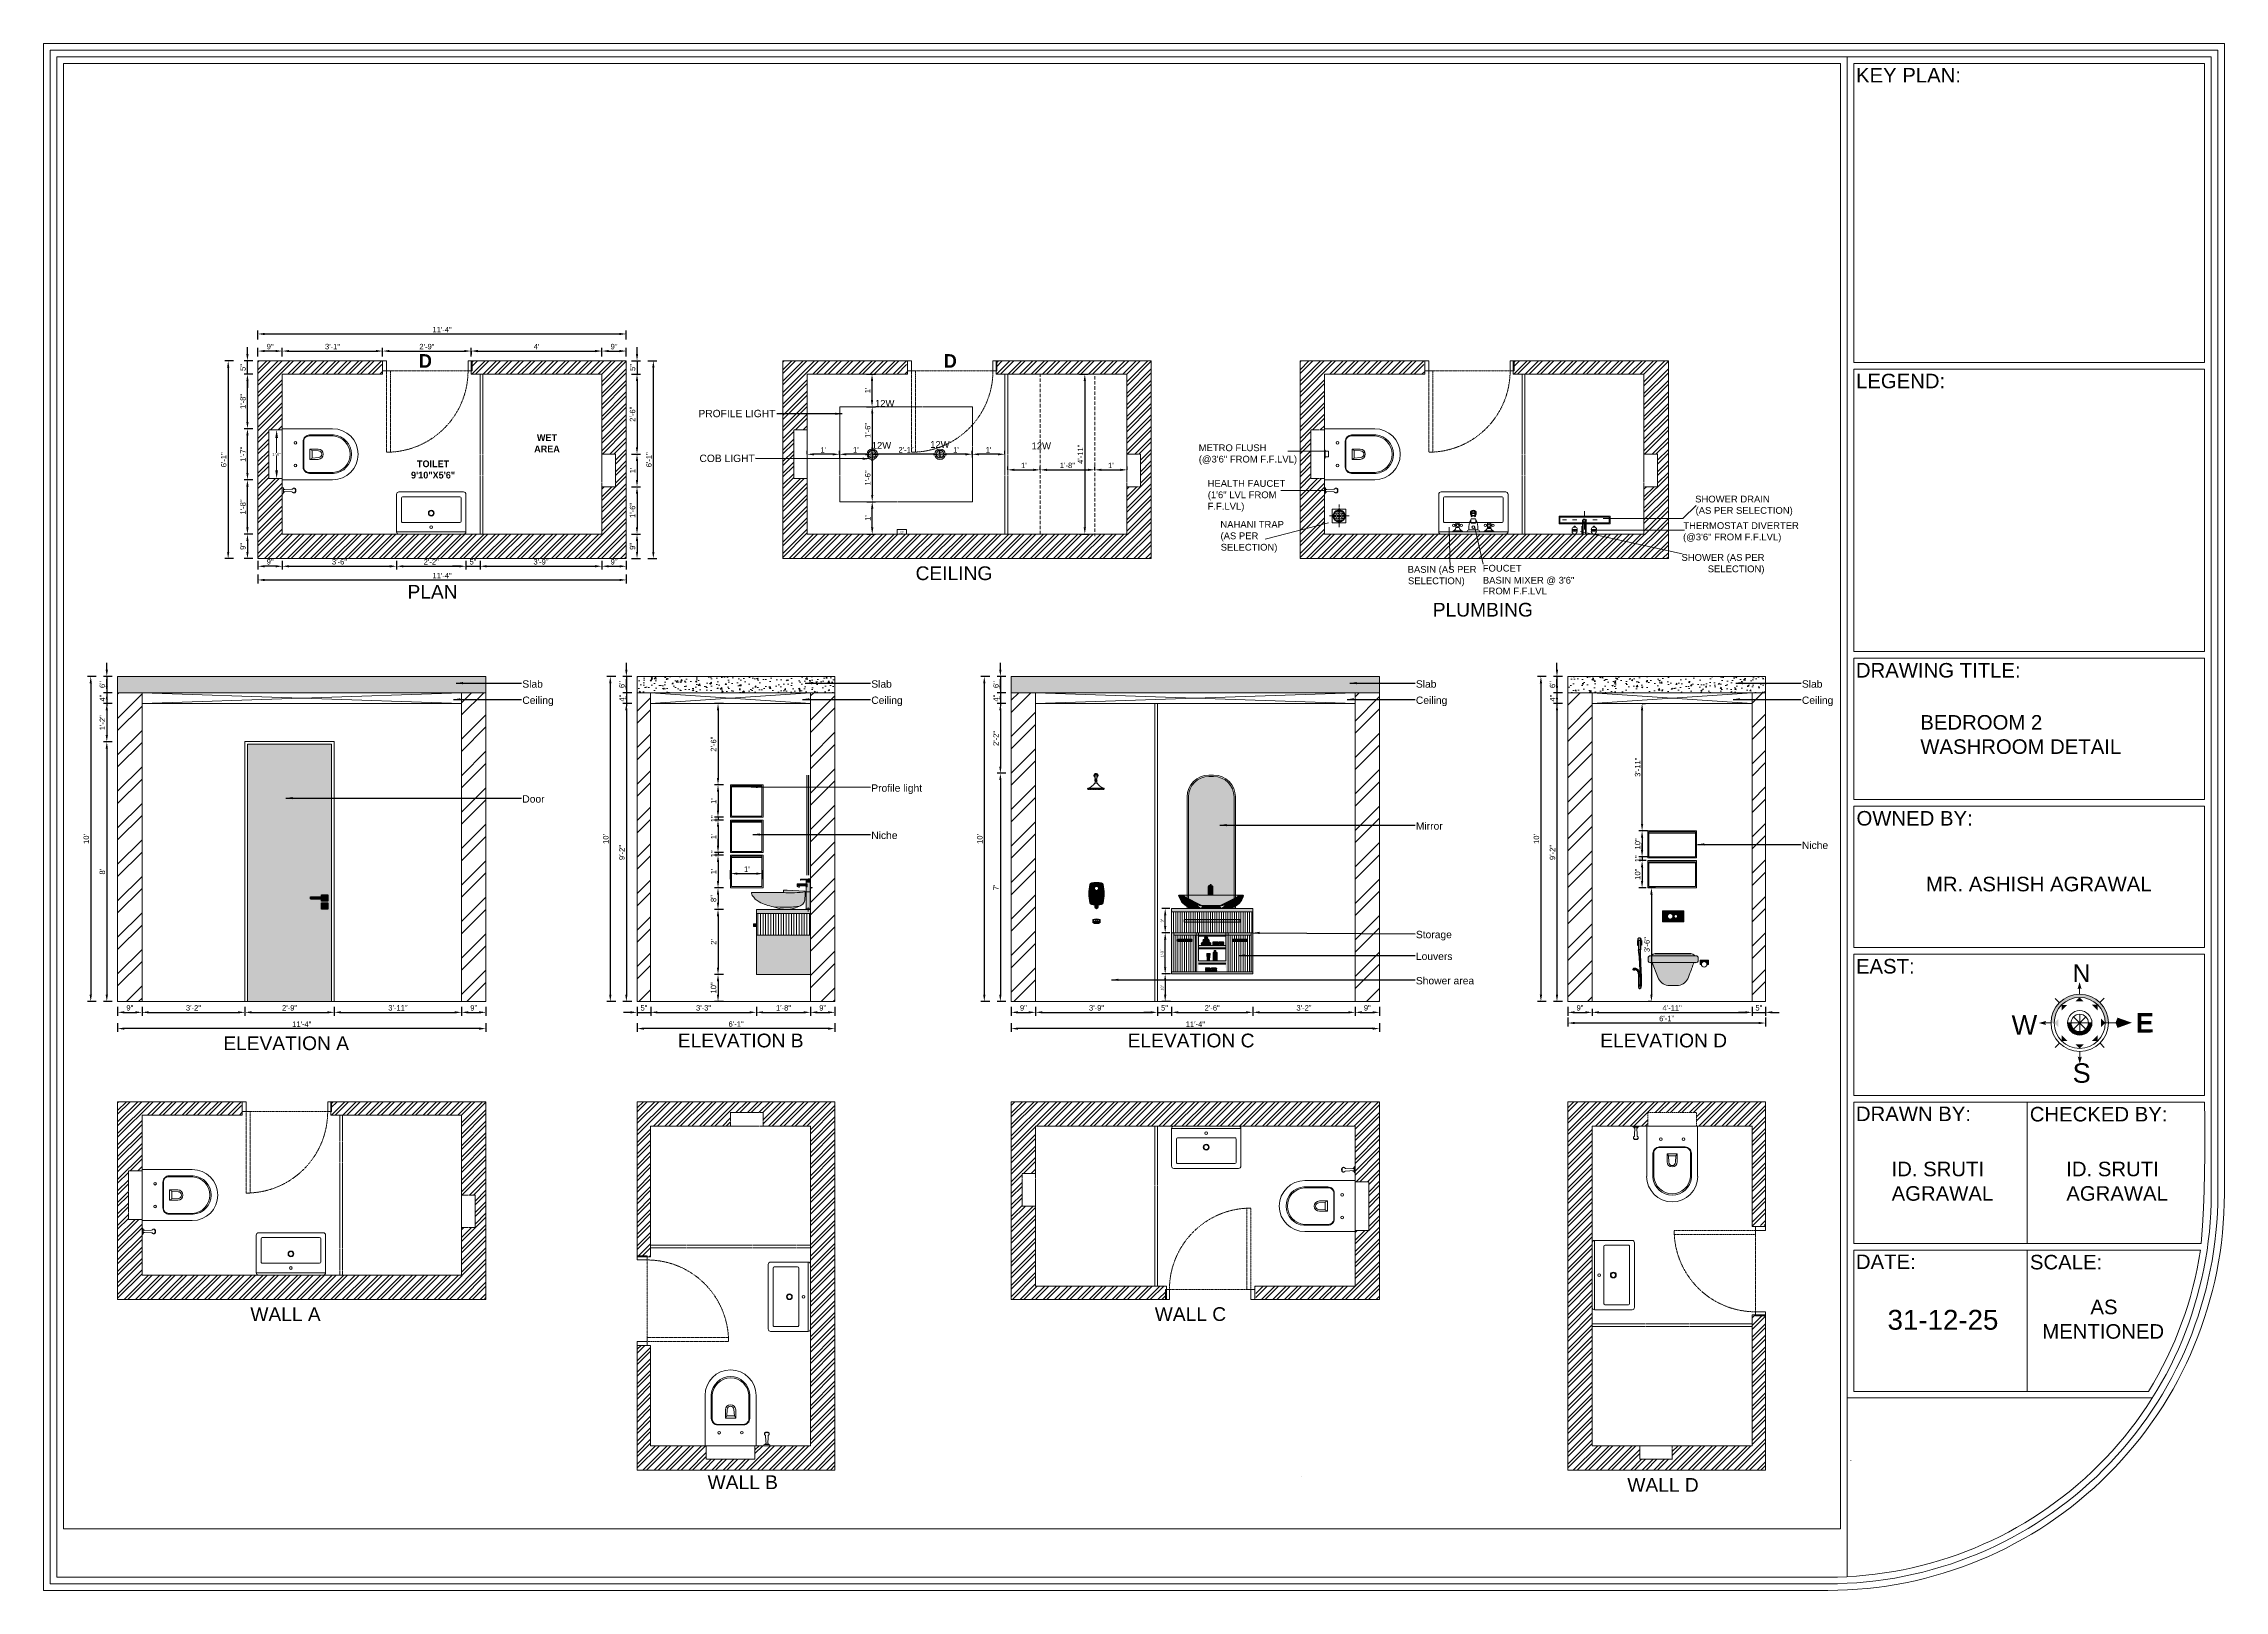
# Model space of a CAD drawing. Header units: inches. Extents: x 213 to 17763, y -4830 to 1802.
# Drawn here: x 7363 to 8169, y 843 to 1414 of the extents above; entities that cross this region are included whole.
import ezdxf

# ---------------------------------------------------------------- set-up
doc = ezdxf.new("R2010")
doc.units = ezdxf.units.IN
doc.header["$MEASUREMENT"] = 0
for name, pattern in [('ACAD_ISO02W100', [15, 12, -3]), ('AUDIT_D_060311083008-3', [0]), ('CENTER2', [1.125, 0.75, -0.125, 0.125, -0.125]), ('DASHED', [0.75, 0.5, -0.25]), ('DASHED2', [0.375, 0.25, -0.125]), ('HIDDEN', [0.375, 0.25, -0.125])]:
    doc.linetypes.add(name, pattern=pattern)
for name, color, linetype in [('.', 30, 'Continuous'), ('A-DOOR', 251, 'AUDIT_D_060311083008-3'), ('A-Door-Frame', 1, 'Continuous'), ('A-Door-Swing', 8, 'HIDDEN'), ('dwgmodels.com', 250, 'Continuous'), ('Edges', 7, 'Continuous'), ('PDF2_0', 7, 'Continuous'), ('PDF2_MK. FURNITURE', 7, 'Continuous'), ('PDF2_MK. HATCH', 7, 'Continuous'), ('PDF2_Text', 1, 'Continuous'), ('PDF3_MK. TEXT', 1, 'Continuous'), ('PDF3_MO_FURNITURE', 6, 'Continuous'), ('PDF3_Text', 1, 'Continuous'), ('WC-DET', 8, 'Continuous')]:
    doc.layers.add(name, color=color, linetype=linetype)
for name, color, linetype, lineweight in [('01_WALL', 250, 'Continuous', 30), ('A- FURNITURE', 8, 'Continuous', 9), ('OUTLINE', 7, 'Continuous', 5), ('ROD', 7, 'Continuous', 9)]:
    doc.layers.add(name, color=color, linetype=linetype, lineweight=lineweight)
for name, color, linetype, true_color in [('PDF2_MK. KITCHEN ESSENTAILS', 7, 'Continuous', 0x767676), ('PDF3_0', 7, 'Continuous', 0x929498), ('PDF3_PLAN', 7, 'Continuous', 0xdadada)]:
    doc.layers.add(name, color=color, linetype=linetype, true_color=true_color)
doc.styles.add('_mm text style', font='arial.ttf')
doc.styles.add('Annotative', font='arial.ttf')
doc.styles.add('b.k', font='verdana.ttf')
doc.styles.add('PDF Arial', font='arial.ttf')
doc.styles.get("Standard").update_dxf_attribs({"font": 'arial.ttf'})
doc.dimstyles.new('ISO-25', dxfattribs={"dimtxt": 4.5, "dimasz": 2.5, "dimexe": 1.25, "dimexo": 0.625, "dimtad": 1, "dimdec": 0, "dimlunit": 4, "dimtxsty": 'Standard', "dimcen": 2.5, "dimadec": 0, "dimazin": 0, "dimtfac": 1, "dimtdec": 0, "dimtmove": 0, "dimatfit": 3, "dimfxl": 1, "dimarcsym": 0})
doc.dimstyles.new('STANDARD$0', dxfattribs={"dimscale": 0, "dimtxt": 6, "dimasz": 3, "dimexe": 2, "dimexo": 2, "dimgap": 0, "dimtad": 0, "dimtih": 1, "dimtoh": 1, "dimdec": 1, "dimzin": 0, "dimdsep": 46, "dimlunit": 4, "dimtxsty": 'b.k', "dimcen": 2.5, "dimclrd": 256, "dimclre": 256, "dimclrt": 256, "dimadec": 0, "dimazin": 0, "dimtfac": 1, "dimtdec": 1, "dimtofl": 0, "dimtmove": 2, "dimatfit": 2, "dimfxl": 1, "dimfrac": 2, "dimtolj": 1, "dimtzin": 0, "dimlwd": 9, "dimlwe": 9, "dimarcsym": 0})
pattern_1 = [(50, (2618.6863, 730.098), (5.46554, -0.4781726), [0.5715, -6.2865]), (355, (2618.6863, 730.098), (-1.0573026, 5.7317054), [0.4572, -5.0292175]), (100.45144, (2619.142, 730.058), (4.4082374, 5.2535326), [0.4857, -5.3427073]), (46.1842, (2618.686, 731.622), (8.132371, -1.26127), [0.85725, -9.42975]), (96.63556, (2619.364, 731.517), (7.122124, 7.422784), [0.728551, -8.014068]), (351.18415, (2618.686, 731.622), (7.122124, 7.422784), [0.685799, -7.543792]), (21, (2619.4483, 731.241), (4.5484317, -3.067956), [0.5715, -6.2865]), (326, (2619.4483, 731.241), (1.854061, 5.525639), [0.4572, -5.0292]), (71.45144, (2619.8273, 730.985), (6.4024926, 2.457683), [0.4857, -5.342698]), (37.5, (2618.6863, 730.0978), (0.0926581, 2.5366512), [0, -4.96824, 0, -5.1054, 0, -5.04825]), (7.5, (2618.6863, 730.0978), (2.0045899, 3.0054172), [0, -2.91084, 0, -4.85394, 0, -1.92405]), (327.5, (2616.987, 730.0978), (4.06771786, -0.1718623), [0, -1.905, 0, -5.9436, 0, -7.8867]), (317.5, (2616.225, 730.098), (4.4438754, 0.7627947), [0, -2.4765, 0, -3.94716, 0, -5.6007])]
pattern_2 = [(45, (2618.686, 730.098), (-6.735192, 6.735192), []), (45, (2623.176, 730.098), (-6.735192, 6.735192), [])]
pattern_3 = [(90, (3485.415, -17861.0676), (-0.801648912, 2e-16), [])]
pattern_4 = [(0, (0, 0), (0, 6.985), [5.08, -1.905]), (90, (0, 0), (-6.985, 4e-16), [5.08, -1.905])]
pattern_5 = [(45, (5949.6843, 363.744), (-2.1213203, 2.1213203), []), (45, (5951.0985, 363.744), (-2.1213203, 2.1213203), [])]

# ---------------------------------------------------------------- blocks, each defined once
blk = doc.blocks.new('wc4')
at = {"color": 0, "lineweight": 5}
for p, q in [((-7.08, 0), (-7.08, -13.97)), ((-7.08, 0), (7.08, 0)), ((7.08, 0), (7.08, -13.97)), ((-1.05, -8.29), (-1.43, -7.67)), ((1.05, -8.29), (1.43, -7.67))]:
    blk.add_line(p, q, dxfattribs=at)
for points in [[(5.33, -7.55, 0.414214), (3.58, -5.8), (-3.59, -5.8, 0.414214), (-5.34, -7.55), (-5.34, -14.24, 0.929975), (5.33, -14.24)], [(5.08, -7.43, 0.414214), (3.58, -5.93), (-3.59, -5.93, 0.414214), (-5.08, -7.43), (-5.08, -14.1, 0.928337), (5.08, -14.1)], [(-1.43, -9.93), (-1.43, -7.67), (1.43, -7.67), (1.43, -9.93, -1)], [(-0.93, -10.05), (-1.05, -8.29), (1.05, -8.29), (0.93, -10.05, -1)]]:
    blk.add_lwpolyline(points, format="xyb", close=True, dxfattribs=at)
for centre in [(-3.15, -3.62), (3.15, -3.62)]:
    blk.add_circle(centre, 0.366, dxfattribs=at)
blk.add_arc((0, -13.97), 7.09, 180, 0, dxfattribs=at)
blk = doc.blocks.new('wb18.')
at = {"color": 0, "lineweight": 5}
for p, q in [((-13.85, 0), (13.85, 0)), ((-14.85, -1), (14.85, -1)), ((-14.85, -17.11), (-14.85, -1)), ((-12.795, -15.555), (-12.795, -5.555)), ((-12.295, -5.055), (12.295, -5.055)), ((12.795, -5.555), (12.795, -15.555)), ((14.85, -1), (14.85, -17.11)), ((13.85, -18.11), (-13.85, -18.11)), ((12.295, -16.055), (-12.295, -16.055))]:
    blk.add_line(p, q, dxfattribs=at)
for centre, radius in [((0, -9.055), 1.25), ((0, -9.055), 1), ((0, -3.027), 0.586)]:
    blk.add_circle(centre, radius, dxfattribs=at)
for centre, radius, start, end in [((13.85, -1), 1, 360, 90), ((-13.85, -1), 1, 90, 180), ((-12.295, -5.555), 0.5, 90, 180), ((12.295, -5.555), 0.5, 360, 90), ((-13.85, -17.11), 1, 180, 270), ((-12.295, -15.555), 0.5, 180, 270), ((12.295, -15.555), 0.5, 270, 0), ((13.85, -17.11), 1, 270, 0)]:
    blk.add_arc(centre, radius, start, end, dxfattribs=at)
blk = doc.blocks.new('*U34')
at = {"layer": 'A-Door-Frame', "lineweight": 5}
for p, q in [((0, -100), (0, 0)), ((900, -100), (900, 0))]:
    blk.add_line(p, q, dxfattribs=at)
for points in [[(0, -100), (40, -100), (40, 0), (0, 0)], [(900, -100), (860, -100), (860, 0), (900, 0)]]:
    blk.add_lwpolyline(points, dxfattribs=at)
at = {"layer": 'A-Door-Swing', "linetype": 'DASHED2', "lineweight": 5}
blk.add_line((47, 0), (867, 0), dxfattribs=at)
blk.add_lwpolyline([(40, 0), (40, 820), (80, 820), (80, 0)], close=True, dxfattribs=at)
blk.add_arc((40, 0), 820, 360, 90, dxfattribs=at)
blk = doc.blocks.new('4rw235')
at = {"layer": '.', "lineweight": 5}
h = blk.add_hatch(color=7, dxfattribs=at)
h.dxf.hatch_style = 1
h.paths.add_polyline_path([(180059.7, 72148.9, 0.320921), (180054.5, 72154, 0.080488), (180025.8, 72154, 0.320921), (180020.7, 72148.9, 0.084204), (180020.7, 72096.7, 0.320921), (180025.8, 72091.5, 0.026395), (180035.3, 72090.5, 0.064804), (180030.7, 72109.1, -0.093328), (180030, 72112.8, -1.132987), (180050.4, 72112.8, -0.093328), (180049.7, 72109.1, 0.064804), (180045.1, 72090.5, 0.026395), (180054.5, 72091.5, 0.320921), (180059.7, 72096.7, 0.084204)])
h.paths.add_polyline_path([(180046.2, 72137.6, -1), (180034.2, 72137.6, -1)], flags=16)
h = blk.add_hatch(color=7, dxfattribs=at)
h.dxf.hatch_style = 1
h.paths.add_polyline_path([(180050.4, 72112.8, 1.132987), (180030, 72112.8, 0.093328), (180030.7, 72109.1, -0.064804), (180035.3, 72090.5, -0.022281), (180035.7, 72083.9, 0.976019), (180044.7, 72083.9, -0.022281), (180045.1, 72090.5, -0.064804), (180049.7, 72109.1, 0.093328)])
at = {"color": 18, "lineweight": 5, "true_color": 0x000000}
blk.add_circle((180040.2, 72137.6), 5.97, dxfattribs=at)
for centre, radius, start, end in [((180174.6, 72122.8), 156.1, 170.37363, 189.62637), ((180026.8, 72147.8), 6.24, 99.20346, 170.37363), ((180040.2, 72065.4), 89.7, 80.79654, 99.20346), ((180053.5, 72147.8), 6.24, 9.62637, 80.79654), ((179905.8, 72122.8), 156.1, 350.37363, 9.62637), ((180026.8, 72097.7), 6.24, 189.62637, 260.79654), ((180040.2, 72180.1), 89.7, 260.79654, 266.8445), ((180040.2, 72114.1), 10.3, 352.86472, 187.13528), ((180040.2, 72112.8), 10.2, 180, 201.32739), ((179961.6, 72082.1), 74.1, 6.49619, 21.32739), ((179961.6, 72082.1), 74.1, 1.3906, 6.49619), ((180040.2, 72084), 4.49, 181.3906, 358.6094), ((180118.8, 72082.1), 74.1, 173.50381, 178.6094), ((180118.8, 72082.1), 74.1, 158.67261, 173.50381), ((180040.2, 72180.1), 89.7, 273.1555, 279.20346), ((180040.2, 72112.8), 10.2, 338.67261, 0), ((180053.5, 72097.7), 6.24, 279.20346, 350.37363)]:
    blk.add_arc(centre, radius, start, end, dxfattribs=at)
blk = doc.blocks.new('e4t5345')
at = {"color": 18, "lineweight": 5, "true_color": 0x000000}
for p, q in [((180026.6, 72071), (180026.6, 72059.3)), ((180032.8, 72060.1), (180032.8, 72059.9)), ((180034.7, 72064.5), (180034.7, 72067.3)), ((180045.7, 72064.5), (180045.7, 72067.3)), ((180053.8, 72071), (180053.8, 72059.3))]:
    blk.add_line(p, q, dxfattribs=at)
for points in [[(180040.2, 72071, 0.022391), (180044.6, 72071.3, -0.237162), (180051.5, 72062.7, -0.669268), (180047.6, 72060.1, 0.123802), (180040.2, 72061.8, 0.123802), (180032.8, 72060.1, -0.669268), (180028.9, 72062.7, -0.237162), (180035.7, 72071.3, 0.022391)], [(180040.2, 72062, 0.046225), (180042.4, 72062.2, 0.059845), (180044.1, 72062.8, 0.101411), (180045.4, 72063.7, 0.187831), (180045.7, 72064.5, 0.187831), (180045.4, 72065.3, 0.101411), (180044.1, 72066.3, 0.059845), (180042.4, 72066.8, 0.046225), (180040.2, 72067, 0.046225), (180038, 72066.8, 0.059845), (180036.3, 72066.3, 0.101411), (180035, 72065.3, 0.187831), (180034.7, 72064.5, 0.187831), (180035, 72063.7, 0.101411), (180036.3, 72062.8, 0.059845), (180038, 72062.2, 0.046225)]]:
    blk.add_lwpolyline(points, format="xyb", close=True, dxfattribs=at)
blk.add_lwpolyline([(180045.7, 72067.3, 0.187831), (180045.4, 72068.2, 0.101411), (180044.1, 72069.1, 0.059845), (180042.4, 72069.6, 0.046225), (180040.2, 72069.8, 0.046225), (180038, 72069.6, 0.059845), (180036.3, 72069.1, 0.101411), (180035, 72068.2, 0.187831), (180034.7, 72067.3, 0.187831)], format="xyb", dxfattribs=at)
for centre, radius, start, end in [((180040.2, 72046.3), 28.2, 61.23213, 118.76787), ((180040.2, 72109), 51.5, 254.74083, 285.25917)]:
    blk.add_arc(centre, radius, start, end, dxfattribs=at)
blk = doc.blocks.new('hbbtbbg')
at = {"lineweight": 0, "true_color": 0xfecc66}
h = blk.add_hatch(color=31, dxfattribs=at)
h.dxf.hatch_style = 1
h.paths.add_polyline_path([(-13213.51, 44319.79, 0.414214), (-13213.81, 44320.09), (-13237.89, 44320.09, 0.414214), (-13238.19, 44319.79), (-13238.19, 44319.17, 0.414214), (-13237.89, 44318.87), (-13213.81, 44318.87, 0.414214), (-13213.51, 44319.17)])
at = {"color": 18, "true_color": 0x000000}
blk.add_lwpolyline([(-13237.89, 44320.09), (-13213.81, 44320.09, -0.414214), (-13213.51, 44319.79), (-13213.51, 44319.17, -0.414214), (-13213.81, 44318.87), (-13237.89, 44318.87, -0.414214), (-13238.19, 44319.17), (-13238.19, 44319.79, -0.414214)], format="xyb", close=True, dxfattribs=at)
blk = doc.blocks.new('YHT5')
at = {"color": 18, "lineweight": 5, "true_color": 0x000000}
for p, q in [((-1925.4, 588.8), (-1922.4, 588.8)), ((-1925.4, 587.6), (-1922.4, 587.6)), ((-1925.2, 589.2), (-1922.7, 589.2)), ((-1925.2, 588), (-1922.7, 587.9)), ((-1922.3, 589.8), (-1924.9, 589.8)), ((-1922.7, 589.3), (-1924.9, 589.3)), ((-1922.3, 588.5), (-1924.9, 588.5)), ((-1922.7, 588.1), (-1924.9, 588.1)), ((-1922.2, 589.8), (-1922.3, 589.8)), ((-1922.2, 588.5), (-1922.3, 588.5))]:
    blk.add_line(p, q, dxfattribs=at)
for centre, radius, start, end in [((-1925.1, 589.5), 0.697, 89.4543, 245.1656), ((-1925.1, 588.2), 0.697, 89.4543, 245.1656), ((-1925, 589.5), 0.336, 85.2319, 225.5868), ((-1925, 588.2), 0.336, 85.2319, 225.5868), ((-1924.5, 317.8), 272.4, 89.5347, 90.1298), ((-1924.5, 316.5), 272.4, 89.5347, 90.1298), ((-1922.7, 589.3), 0.0559, 269.2533, 104.177), ((-1922.7, 588), 0.0559, 269.2533, 104.177), ((-1922.4, 589.1), 0.285, 270, 338.975), ((-1922.4, 587.9), 0.285, 270, 338.975), ((-1922.9, 589.3), 0.814, 343.4184, 39.2187), ((-1922.9, 588), 0.814, 343.4184, 39.2187), ((-1922.5, 590), 0.31, 321.7528, 36.8191), ((-1922.5, 588.7), 0.31, 321.7528, 36.8191)]:
    blk.add_arc(centre, radius, start, end, dxfattribs=at)
blk = doc.blocks.new('HYH4H')
at = {"color": 18, "lineweight": 5, "true_color": 0x000000}
for p, q in [((-2040.2, 687.7), (-2040.1, 687.9)), ((-2040.1, 687.9), (-2040.2, 687.8)), ((-2040.2, 687.7), (-2040.2, 687.4)), ((-2040.2, 687.7), (-2040.2, 687.4)), ((-2040.1, 688), (-2040, 688.2)), ((-2040.1, 688), (-2040.1, 688)), ((-2040.1, 687.7), (-2040, 688)), ((-2040.1, 688), (-2040.1, 687.9)), ((-2040.1, 688), (-2040.1, 688)), ((-2040.1, 688), (-2040.1, 688)), ((-2040.1, 688), (-2040.1, 688)), ((-2040.1, 688), (-2040.1, 687.9)), ((-2040.1, 687.7), (-2040.1, 687.4)), ((-2039.9, 688.3), (-2040, 688.2)), ((-2039.9, 688.2), (-2040, 688)), ((-2039.9, 687.7), (-2040, 687.5)), ((-2039.8, 688.4), (-2039.9, 688.3)), ((-2039.8, 688.4), (-2039.9, 688.3)), ((-2039.8, 688.3), (-2039.9, 688.2)), ((-2039.9, 687.7), (-2039.8, 687.9)), ((-2039.9, 687.7), (-2039.9, 687.9)), ((-2039.8, 687.9), (-2039.9, 687.9)), ((-2039.9, 687.6), (-2039.9, 687.7)), ((-2039.6, 688.5), (-2039.8, 688.3)), ((-2039.6, 688.5), (-2039.8, 688.4)), ((-2039.8, 688.4), (-2039.8, 688.4)), ((-2039.8, 688.4), (-2039.8, 688.4)), ((-2039.8, 688), (-2039.6, 688.1)), ((-2039.8, 688), (-2039.6, 688.1)), ((-2039.8, 688), (-2039.8, 687.9)), ((-2039.8, 688), (-2039.8, 688)), ((-2039.8, 688), (-2039.8, 688)), ((-2039.8, 687.9), (-2039.8, 688)), ((-2039.8, 687.9), (-2039.8, 687.9)), ((-2039.3, 688.6), (-2039.6, 688.5)), ((-2039.5, 688.6), (-2039.6, 688.5)), ((-2039.6, 688.1), (-2039.5, 688.2)), ((-2039.6, 688.2), (-2039.5, 688.2)), ((-2039.6, 688.1), (-2039.6, 688.2)), ((-2039.6, 687.9), (-2039.4, 688)), ((-2039.6, 687.8), (-2039.6, 687.9)), ((-2039.6, 687.7), (-2039.5, 687.9)), ((-2039.6, 687.9), (-2039.6, 687.9)), ((-2039.6, 687.9), (-2039.6, 687.9)), ((-2039.6, 687.8), (-2039.6, 687.6)), ((-2039.6, 687.7), (-2039.6, 687.7)), ((-2039.6, 687.7), (-2039.6, 687.5)), ((-2039.5, 688.6), (-2039.3, 688.7)), ((-2039.3, 688.6), (-2039.5, 688.6)), ((-2039.5, 688.2), (-2039.4, 688.3)), ((-2039.5, 687.9), (-2039.4, 688)), ((-2039.4, 688.3), (-2039.3, 688.3)), ((-2039.4, 688.3), (-2039.4, 688.3)), ((-2039.4, 688.3), (-2039.3, 688.3)), ((-2039.2, 688), (-2039.4, 688)), ((-2039.4, 688), (-2039.4, 688)), ((-2039.4, 688), (-2039.3, 688)), ((-2039.3, 688.7), (-2039.1, 688.7)), ((-2039.3, 688.7), (-2039.2, 688.7)), ((-2039.2, 688.7), (-2039.3, 688.6)), ((-2039.1, 688.6), (-2039.3, 688.6)), ((-2039.3, 688.3), (-2039.1, 688.3)), ((-2039.3, 688.3), (-2039.2, 688.3)), ((-2039.3, 688), (-2039.2, 688.1)), ((-2039.3, 687.6), (-2039.3, 687.7)), ((-2039.3, 687.7), (-2039.2, 687.7)), ((-2039.1, 688.7), (-2039.2, 688.7)), ((-2039, 688.3), (-2039.2, 688.3)), ((-2039.2, 688), (-2039.2, 688.1)), ((-2039.1, 688), (-2039.2, 688)), ((-2039.1, 688), (-2039.2, 688)), ((-2039.2, 687.8), (-2039, 687.8)), ((-2039.2, 687.7), (-2039.2, 687.8)), ((-2039.2, 687.7), (-2039.1, 687.7)), ((-2038.9, 688.6), (-2039.1, 688.7)), ((-2039, 688.6), (-2039.1, 688.7)), ((-2039.1, 688.6), (-2038.9, 688.6)), ((-2039.1, 688.6), (-2038.7, 688.5)), ((-2038.9, 688.2), (-2039.1, 688.3)), ((-2038.9, 687.9), (-2039.1, 688)), ((-2039, 688), (-2039.1, 688)), ((-2039.1, 687.7), (-2039.1, 687.7)), ((-2039.1, 687.7), (-2039, 687.7)), ((-2038.9, 688.6), (-2039, 688.6)), ((-2038.9, 688.6), (-2039, 688.6)), ((-2038.9, 688.6), (-2039, 688.6)), ((-2039, 688.6), (-2039, 688.6)), ((-2039, 688.3), (-2038.7, 688.2)), ((-2038.9, 688), (-2039, 688)), ((-2038.9, 687.6), (-2039, 687.8)), ((-2039, 687.7), (-2038.9, 687.6)), ((-2038.9, 688.6), (-2038.7, 688.6)), ((-2038.9, 688.6), (-2038.7, 688.6)), ((-2038.7, 688.5), (-2038.9, 688.6)), ((-2038.9, 688.6), (-2038.7, 688.6)), ((-2038.9, 688.6), (-2038.7, 688.6)), ((-2038.9, 688.6), (-2038.9, 688.6)), ((-2038.9, 688.6), (-2038.7, 688.6)), ((-2038.9, 688.2), (-2038.7, 688.1)), ((-2038.9, 687.9), (-2038.9, 688)), ((-2038.8, 687.9), (-2038.9, 687.9)), ((-2038.8, 687.9), (-2038.9, 687.9)), ((-2038.8, 687.8), (-2038.8, 687.9)), ((-2038.7, 687.8), (-2038.8, 687.9)), ((-2038.7, 687.7), (-2038.8, 687.8)), ((-2038.7, 688.6), (-2038.7, 688.6)), ((-2038.7, 688.6), (-2038.7, 688.6)), ((-2038.5, 688.5), (-2038.7, 688.6)), ((-2038.5, 688.5), (-2038.7, 688.6)), ((-2038.5, 688.5), (-2038.7, 688.6)), ((-2038.5, 688.5), (-2038.7, 688.6)), ((-2038.7, 688.6), (-2038.7, 688.6)), ((-2038.7, 688.6), (-2038.7, 688.6)), ((-2038.7, 688.6), (-2038.7, 688.6)), ((-2038.7, 688.5), (-2038.5, 688.5)), ((-2038.6, 688.1), (-2038.7, 688.2)), ((-2038.6, 688), (-2038.7, 688.1)), ((-2038.7, 687.8), (-2038.6, 687.7)), ((-2038.6, 687.6), (-2038.7, 687.7)), ((-2038.5, 688), (-2038.6, 688.1)), ((-2038.6, 688), (-2038.5, 687.9)), ((-2038.6, 687.6), (-2038.6, 687.7)), ((-2038.5, 688.5), (-2038.3, 688.3)), ((-2038.4, 688.4), (-2038.5, 688.5)), ((-2038.5, 688.5), (-2038.3, 688.4)), ((-2038.5, 688.5), (-2038.5, 688.5)), ((-2038.4, 688.4), (-2038.5, 688.5)), ((-2038.5, 688.5), (-2038.4, 688.4)), ((-2038.5, 688), (-2038.4, 687.7)), ((-2038.5, 687.9), (-2038.4, 687.7)), ((-2038.3, 688.4), (-2038.4, 688.4)), ((-2038.4, 687.7), (-2038.3, 687.4)), ((-2038.4, 687.7), (-2038.4, 687.3)), ((-2038.2, 688.2), (-2038.3, 688.4)), ((-2038.3, 688.4), (-2038.2, 688.3)), ((-2038.3, 688.3), (-2038.2, 688.2)), ((-2038.2, 688.2), (-2038.2, 688.3)), ((-2038.2, 688.2), (-2038.2, 688.3)), ((-2038.2, 688.2), (-2038.1, 687.9)), ((-2038.2, 688.2), (-2038.2, 688.1)), ((-2038.2, 688.1), (-2038.2, 688.2)), ((-2038.1, 687.9), (-2038.2, 688.1)), ((-2038.1, 687.9), (-2038.1, 687.6)), ((-2038.1, 687.8), (-2038.1, 687.9)), ((-2038, 687.6), (-2038.1, 687.8)), ((-2038.1, 687.7), (-2038.1, 687.8)), ((-2038.1, 687.6), (-2038.1, 687.7)), ((-2038.1, 687.7), (-2038.1, 687.6)), ((-2042.3, 684.1), (-2042.4, 684)), ((-2042.4, 683.8), (-2042.4, 684)), ((-2042.3, 684), (-2042.4, 683.9)), ((-2042.4, 683.8), (-2042.4, 683.9)), ((-2042.4, 683.9), (-2042.4, 683.8)), ((-2042.4, 683.8), (-2042.4, 683.8)), ((-2042.4, 683.8), (-2042.4, 683.8)), ((-2042.4, 683.8), (-2042.4, 683.5)), ((-2042.4, 683.8), (-2042.4, 683.5)), ((-2042.4, 683.8), (-2042.4, 683.8)), ((-2042.4, 683.3), (-2042.4, 683.5)), ((-2042.4, 683.5), (-2042.4, 683.4)), ((-2042.4, 683.4), (-2042.3, 683.3)), ((-2042.4, 683.3), (-2042.2, 683.1)), ((-2042.3, 684.2), (-2042.2, 684.3)), ((-2042.3, 684.1), (-2042.3, 684.2)), ((-2042.3, 684.2), (-2042.3, 684.1)), ((-2042.3, 683.8), (-2042.2, 684.1)), ((-2042.3, 684.1), (-2042.3, 684.1)), ((-2042.3, 684.1), (-2042.3, 684.1)), ((-2042.3, 684.1), (-2042.3, 684)), ((-2042.3, 683.8), (-2042.3, 683.6)), ((-2042.3, 683.6), (-2042.3, 683.3)), ((-2042.3, 683.3), (-2042.2, 683.1)), ((-2042.3, 683.3), (-2042.2, 683.1)), ((-2042.3, 683.3), (-2042.3, 683.2)), ((-2042.3, 683.2), (-2042.2, 683.1)), ((-2042.1, 684.4), (-2042.2, 684.3)), ((-2042.1, 684.3), (-2042.2, 684.1)), ((-2042.2, 683.8), (-2042.1, 684)), ((-2042.2, 683.8), (-2042.2, 683.6)), ((-2042.2, 683.6), (-2042.1, 683.4)), ((-2042.2, 683.1), (-2042, 682.9)), ((-2042, 682.9), (-2042.2, 683.1)), ((-2042.2, 683.1), (-2042, 682.9)), ((-2042, 682.9), (-2042.2, 683.1)), ((-2042.1, 684.5), (-2042.1, 684.4)), ((-2042, 684.5), (-2042.1, 684.3)), ((-2042.1, 684.5), (-2042, 684.5)), ((-2042, 684.5), (-2042.1, 684.4)), ((-2042, 684.1), (-2042.1, 684)), ((-2042.1, 683.9), (-2042, 684)), ((-2042.1, 684), (-2042.1, 684)), ((-2042.1, 684), (-2042, 684)), ((-2042.1, 683.7), (-2042.1, 683.9)), ((-2042.1, 683.5), (-2042.1, 683.7)), ((-2042, 683.3), (-2042.1, 683.5)), ((-2042.1, 683.4), (-2042, 683.3)), ((-2041.8, 684.6), (-2042, 684.5)), ((-2041.8, 684.6), (-2042, 684.5)), ((-2042, 684.5), (-2042, 684.5)), ((-2042, 684.1), (-2041.9, 684.2)), ((-2042, 684.1), (-2041.9, 684.2)), ((-2042, 684.1), (-2042, 684.1)), ((-2042, 684.1), (-2042, 684.1)), ((-2042, 684), (-2042, 684.1)), ((-2042, 683.3), (-2041.8, 683.2)), ((-2041.9, 683.2), (-2042, 683.3)), ((-2042, 682.9), (-2042, 682.9)), ((-2042, 682.9), (-2041.9, 682.8)), ((-2042, 682.9), (-2042, 682.9)), ((-2042, 682.9), (-2042, 682.9)), ((-2042, 682.9), (-2041.8, 682.8)), ((-2041.9, 684.2), (-2041.7, 684.3)), ((-2041.9, 684.2), (-2041.8, 684.3)), ((-2041.8, 683.9), (-2041.9, 683.7)), ((-2041.8, 683.7), (-2041.9, 683.7)), ((-2041.9, 683.2), (-2041.8, 683.1)), ((-2041.6, 684.7), (-2041.8, 684.6)), ((-2041.7, 684.7), (-2041.8, 684.6)), ((-2041.8, 684.3), (-2041.7, 684.3)), ((-2041.8, 684), (-2041.6, 684.1)), ((-2041.8, 683.9), (-2041.8, 684)), ((-2041.8, 683.9), (-2041.7, 684)), ((-2041.8, 684), (-2041.8, 684)), ((-2041.8, 684), (-2041.8, 684)), ((-2041.8, 683.8), (-2041.8, 683.9)), ((-2041.8, 683.8), (-2041.8, 683.6)), ((-2041.8, 683.6), (-2041.8, 683.7)), ((-2041.8, 683.6), (-2041.8, 683.5)), ((-2041.8, 683.5), (-2041.7, 683.3)), ((-2041.8, 683.2), (-2041.6, 683.1)), ((-2041.8, 683.2), (-2041.7, 683.1)), ((-2041.8, 683), (-2041.8, 683.1)), ((-2041.8, 683), (-2041.7, 683)), ((-2041.7, 684.7), (-2041.6, 684.8)), ((-2041.6, 684.8), (-2041.7, 684.7)), ((-2041.7, 684.3), (-2041.6, 684.4)), ((-2041.7, 684), (-2041.6, 684.1)), ((-2041.7, 683.3), (-2041.6, 683.3)), ((-2041.7, 683.1), (-2041.5, 683)), ((-2041.7, 683), (-2041.5, 682.9)), ((-2041.7, 682.7), (-2041.6, 682.7)), ((-2041.5, 682.7), (-2041.7, 682.7)), ((-2041.4, 682.7), (-2041.7, 682.7)), ((-2041.6, 684.8), (-2041.3, 684.8)), ((-2041.6, 684.8), (-2041.5, 684.8)), ((-2041.5, 684.8), (-2041.6, 684.8)), ((-2041.3, 684.7), (-2041.6, 684.7)), ((-2041.6, 684.4), (-2041.5, 684.4)), ((-2041.6, 684.4), (-2041.6, 684.4)), ((-2041.6, 684.4), (-2041.5, 684.4)), ((-2041.6, 684.1), (-2041.5, 684.2)), ((-2041.5, 684.1), (-2041.6, 684.1)), ((-2041.6, 684.1), (-2041.6, 684.1)), ((-2041.6, 683.6), (-2041.6, 683.7)), ((-2041.6, 683.7), (-2041.5, 683.7)), ((-2041.6, 683.6), (-2041.5, 683.6)), ((-2041.5, 683.3), (-2041.6, 683.4)), ((-2041.5, 683.2), (-2041.6, 683.4)), ((-2041.6, 683.4), (-2041.6, 683.4)), ((-2041.6, 683.3), (-2041.5, 683.2)), ((-2041.6, 683.1), (-2041.5, 683)), ((-2041.4, 682.7), (-2041.6, 682.7)), ((-2041.6, 682.7), (-2041.6, 682.7)), ((-2041.6, 682.7), (-2041.5, 682.6)), ((-2041.3, 684.8), (-2041.5, 684.8)), ((-2041.5, 684.4), (-2041.4, 684.4)), ((-2041.5, 684.4), (-2041.4, 684.4)), ((-2041.5, 684.2), (-2041.4, 684.2)), ((-2041.3, 684.1), (-2041.5, 684.1)), ((-2041.5, 683.8), (-2041.4, 683.9)), ((-2041.5, 683.7), (-2041.5, 683.8)), ((-2041.5, 683.7), (-2041.5, 683.7)), ((-2041.5, 683.7), (-2041.4, 683.7)), ((-2041.5, 683.7), (-2041.5, 683.7)), ((-2041.5, 683.7), (-2041.5, 683.7)), ((-2041.4, 683.5), (-2041.5, 683.6)), ((-2041.5, 683.6), (-2041.5, 683.6)), ((-2041.3, 683.3), (-2041.5, 683.3)), ((-2041.5, 683.2), (-2041.5, 683.2)), ((-2041.4, 683.2), (-2041.5, 683.2)), ((-2041.5, 683), (-2041.3, 683)), ((-2041.4, 682.9), (-2041.5, 682.9)), ((-2041.4, 682.7), (-2041.5, 682.7)), ((-2041.4, 682.6), (-2041.5, 682.6)), ((-2041.2, 684.4), (-2041.4, 684.4)), ((-2041.1, 684.4), (-2041.4, 684.4)), ((-2041.4, 684.2), (-2041.4, 684.2)), ((-2041.3, 684.2), (-2041.4, 684.2)), ((-2041.4, 683.9), (-2041.3, 683.9)), ((-2041.4, 683.9), (-2041.4, 683.9)), ((-2041.4, 683.8), (-2041.3, 683.8)), ((-2041.4, 683.7), (-2041.3, 683.7)), ((-2041.4, 683.7), (-2041.4, 683.7)), ((-2041.4, 683.7), (-2041.4, 683.7)), ((-2041.3, 683.5), (-2041.4, 683.5)), ((-2041.3, 683.2), (-2041.4, 683.2)), ((-2041.4, 682.9), (-2041.3, 683)), ((-2041.4, 682.7), (-2041.3, 682.8)), ((-2041.4, 682.7), (-2041.4, 682.7)), ((-2041.4, 682.7), (-2041.4, 682.7)), ((-2041.4, 682.7), (-2041.4, 682.7)), ((-2041.4, 682.7), (-2041.4, 682.6)), ((-2041.4, 682.7), (-2041.4, 682.7)), ((-2041.4, 682.7), (-2041.3, 682.7)), ((-2041.4, 682.6), (-2041.4, 682.6)), ((-2041.4, 682.6), (-2041.4, 682.6)), ((-2041.4, 682.6), (-2041.4, 682.6)), ((-2041.3, 682.6), (-2041.4, 682.6)), ((-2041.4, 682.6), (-2041.4, 682.6)), ((-2041.4, 682.6), (-2041.4, 682.6)), ((-2041.4, 682.6), (-2041.4, 682.6)), ((-2041.4, 682.6), (-2041.4, 682.6)), ((-2041.4, 682.6), (-2041.4, 682.6)), ((-2041.4, 682.6), (-2041.4, 682.6)), ((-2041.4, 682.6), (-2041.4, 682.6)), ((-2041.4, 682.6), (-2041.4, 682.6)), ((-2041.4, 682.6), (-2041.4, 682.6)), ((-2041.4, 682.6), (-2041.4, 682.6)), ((-2041.4, 682.6), (-2041.4, 682.6)), ((-2041.4, 682.6), (-2041.4, 682.6)), ((-2041.4, 682.6), (-2041.4, 682.6)), ((-2041.4, 682.6), (-2041.4, 682.6)), ((-2041.4, 682.6), (-2041.4, 682.6)), ((-2041.4, 682.6), (-2041.4, 682.6)), ((-2041.4, 682.6), (-2041.4, 682.6)), ((-2041.4, 682.6), (-2041.4, 682.6)), ((-2041.4, 682.6), (-2041.4, 682.6)), ((-2041.4, 682.6), (-2041.4, 682.6)), ((-2041.4, 682.6), (-2041.4, 682.6)), ((-2041.4, 682.6), (-2041.4, 682.6)), ((-2041.4, 682.6), (-2041.4, 682.6)), ((-2041.3, 685.8), (-2041.2, 686.1)), ((-2041.2, 686.1), (-2041.3, 685.9)), ((-2041.2, 686.1), (-2041.3, 685.9)), ((-2041.3, 685.8), (-2041.3, 685.9)), ((-2041.3, 685.9), (-2041.3, 685.8)), ((-2041.3, 685.8), (-2041.3, 685.7)), ((-2041.3, 685.8), (-2041.3, 685.8)), ((-2041.3, 685.8), (-2041.3, 685.5)), ((-2041.3, 685.8), (-2041.3, 685.5)), ((-2041.3, 685.8), (-2041.3, 685.8)), ((-2041.3, 685.8), (-2041.3, 685.7)), ((-2041.3, 685.8), (-2041.3, 685.8)), ((-2041.3, 685.7), (-2041.3, 685.5)), ((-2041.3, 685.5), (-2041.3, 685.2)), ((-2041.3, 685.2), (-2041.3, 685.5)), ((-2041.3, 685.5), (-2041.3, 685.4)), ((-2041.3, 685.4), (-2041.3, 685.2)), ((-2041.3, 685.2), (-2041.1, 685)), ((-2041.3, 685.2), (-2041.2, 685)), ((-2041.3, 685.2), (-2041.1, 685)), ((-2041.3, 685.2), (-2041.2, 685.1)), ((-2041.1, 684.8), (-2041.3, 684.8)), ((-2041.2, 684.8), (-2041.3, 684.8)), ((-2041.3, 684.7), (-2041.1, 684.7)), ((-2041.3, 684.7), (-2040.9, 684.7)), ((-2041.3, 684.1), (-2041.3, 684.2)), ((-2041.1, 684), (-2041.3, 684.1)), ((-2041.1, 684.1), (-2041.3, 684.1)), ((-2041.1, 683.8), (-2041.3, 683.9)), ((-2041.3, 683.8), (-2041.3, 683.8)), ((-2041.3, 683.8), (-2041.2, 683.8)), ((-2041.3, 683.7), (-2041.3, 683.6)), ((-2041.3, 683.6), (-2041.3, 683.6)), ((-2041.2, 683.5), (-2041.3, 683.5)), ((-2041.3, 683.5), (-2041.3, 683.5)), ((-2041.2, 683.3), (-2041.3, 683.3)), ((-2041.2, 683.2), (-2041.3, 683.2)), ((-2041.2, 683), (-2041.3, 683)), ((-2041.3, 683), (-2041.3, 683)), ((-2041.3, 683), (-2041.2, 683)), ((-2041.3, 682.8), (-2041.1, 682.8)), ((-2041, 682.7), (-2041.3, 682.6)), ((-2041.1, 686.3), (-2041.2, 686.1)), ((-2041.2, 686.1), (-2041.1, 686.3)), ((-2041.2, 686.1), (-2041.2, 686.1)), ((-2041.2, 686.1), (-2041.2, 686.1)), ((-2041.2, 686.1), (-2041.2, 686.1)), ((-2041.2, 686.1), (-2041.2, 686.1)), ((-2041.2, 685.1), (-2041.2, 685)), ((-2041, 684.8), (-2041.2, 685)), ((-2041, 684.9), (-2041.2, 685)), ((-2041.1, 684.8), (-2041.2, 684.8)), ((-2041.1, 684.7), (-2041.2, 684.8)), ((-2041.1, 684.7), (-2041.2, 684.8)), ((-2041.2, 684.8), (-2041.2, 684.8)), ((-2041.2, 684.4), (-2040.9, 684.4)), ((-2041.2, 683.8), (-2041.1, 683.7)), ((-2041.3, 683.6), (-2041.2, 683.5)), ((-2041.1, 683.4), (-2041.2, 683.3)), ((-2041.1, 683.3), (-2041.2, 683.2)), ((-2041, 683.1), (-2041.2, 683)), ((-2041.2, 683), (-2041.1, 683)), ((-2041, 686.4), (-2041.1, 686.3)), ((-2041, 686.4), (-2041.1, 686.3)), ((-2041.1, 685.7), (-2041, 685.9)), ((-2041.1, 685.6), (-2041, 685.8)), ((-2041.1, 685.7), (-2041.1, 685.5)), ((-2041, 685.4), (-2041.1, 685.6)), ((-2041.1, 685.5), (-2041.1, 685.3)), ((-2041.1, 685.3), (-2041, 685.2)), ((-2041.1, 685), (-2040.9, 684.9)), ((-2041.1, 685), (-2040.9, 684.9)), ((-2041.1, 684.8), (-2040.9, 684.7)), ((-2041.1, 684.8), (-2040.9, 684.7)), ((-2040.9, 684.7), (-2041.1, 684.7)), ((-2041.1, 684.7), (-2041, 684.7)), ((-2041.1, 684.7), (-2040.9, 684.7)), ((-2041.1, 684.7), (-2041.1, 684.7)), ((-2041.1, 684.7), (-2041, 684.7)), ((-2041.1, 684.4), (-2040.9, 684.3)), ((-2041, 684), (-2041.1, 684.1)), ((-2041.1, 684.1), (-2041.1, 684.1)), ((-2041, 684), (-2041.1, 684)), ((-2041, 683.6), (-2041.1, 683.8)), ((-2041.1, 683.7), (-2041.1, 683.7)), ((-2041.1, 683.6), (-2041.1, 683.7)), ((-2041.1, 683.5), (-2041.1, 683.6)), ((-2041.1, 683.4), (-2041.1, 683.5)), ((-2041.1, 683.3), (-2041, 683.4)), ((-2041.1, 683), (-2041, 683.1)), ((-2041.1, 682.8), (-2040.9, 682.9)), ((-2041, 682.6), (-2041.1, 682.6)), ((-2041, 682.6), (-2041.1, 682.6)), ((-2040.8, 686.5), (-2041, 686.4)), ((-2041, 686.4), (-2040.9, 686.5)), ((-2040.9, 686.5), (-2041, 686.4)), ((-2041, 686.4), (-2041, 686.4)), ((-2041, 686.4), (-2041, 686.4)), ((-2041, 686), (-2040.8, 686.2)), ((-2040.9, 686.1), (-2041, 686)), ((-2041, 686), (-2040.9, 686.1)), ((-2041, 685.8), (-2041, 686)), ((-2041, 686), (-2041, 685.9)), ((-2041, 686), (-2041, 686)), ((-2041, 686), (-2041, 686)), ((-2041, 685.3), (-2041, 685.4)), ((-2041, 685.3), (-2040.8, 685.2)), ((-2040.9, 685.1), (-2041, 685.2)), ((-2041, 684.8), (-2041, 684.9)), ((-2041, 684.9), (-2040.9, 684.8)), ((-2040.9, 684.8), (-2041, 684.8)), ((-2041, 684.8), (-2040.8, 684.7)), ((-2040.9, 684.7), (-2041, 684.7)), ((-2041, 684.7), (-2040.9, 684.7)), ((-2041, 684), (-2041, 684)), ((-2040.9, 683.9), (-2041, 684)), ((-2040.9, 684), (-2041, 684)), ((-2041, 683.5), (-2041, 683.6)), ((-2041, 683.4), (-2041, 683.5)), ((-2041, 683.5), (-2041, 683.5)), ((-2041, 683.4), (-2041, 683.4)), ((-2040.9, 683.2), (-2041, 683.1)), ((-2041, 683.1), (-2040.9, 683.1)), ((-2041, 682.7), (-2040.8, 682.7)), ((-2041, 682.6), (-2040.8, 682.7)), ((-2041, 682.6), (-2040.8, 682.7)), ((-2040.8, 682.7), (-2041, 682.6)), ((-2041, 682.6), (-2041, 682.6)), ((-2041, 682.6), (-2041, 682.6)), ((-2041, 682.6), (-2041, 682.6)), ((-2040.8, 686.6), (-2040.9, 686.5)), ((-2040.9, 686.1), (-2040.8, 686.2)), ((-2040.9, 686.1), (-2040.9, 686.1)), ((-2040.9, 685.1), (-2040.8, 685)), ((-2040.9, 684.8), (-2040.8, 684.7)), ((-2040.9, 684.7), (-2040.9, 684.7)), ((-2040.7, 684.6), (-2040.9, 684.7)), ((-2040.7, 684.6), (-2040.9, 684.7)), ((-2040.7, 684.6), (-2040.9, 684.7)), ((-2040.9, 684.7), (-2040.7, 684.6)), ((-2040.7, 684.6), (-2040.9, 684.7)), ((-2040.9, 684.7), (-2040.9, 684.7)), ((-2040.9, 684.7), (-2040.9, 684.7)), ((-2040.8, 684.2), (-2040.9, 684.4)), ((-2040.8, 684.2), (-2040.9, 684.3)), ((-2040.9, 684), (-2040.8, 683.9)), ((-2040.9, 683.7), (-2040.9, 683.9)), ((-2040.9, 683.7), (-2040.9, 683.7)), ((-2040.9, 683.7), (-2040.9, 683.7)), ((-2040.8, 683.4), (-2040.9, 683.7)), ((-2040.8, 683.4), (-2040.9, 683.2)), ((-2040.9, 683.1), (-2040.8, 683.3)), ((-2040.9, 683.2), (-2040.9, 683.2)), ((-2040.9, 683.1), (-2040.9, 683.1)), ((-2040.9, 683.1), (-2040.9, 683.1)), ((-2040.8, 682.9), (-2040.9, 682.9)), ((-2040.9, 682.9), (-2040.9, 682.9)), ((-2040.9, 682.9), (-2040.8, 682.9)), ((-2040.5, 686.7), (-2040.8, 686.5)), ((-2040.6, 686.7), (-2040.8, 686.6)), ((-2040.8, 686.2), (-2040.7, 686.3)), ((-2040.8, 686.2), (-2040.7, 686.3)), ((-2040.8, 685.9), (-2040.7, 686)), ((-2040.8, 685.8), (-2040.8, 685.9)), ((-2040.8, 685.8), (-2040.7, 685.9)), ((-2040.8, 685.8), (-2040.8, 685.7)), ((-2040.8, 685.8), (-2040.8, 685.8)), ((-2040.8, 685.8), (-2040.8, 685.6)), ((-2040.8, 685.6), (-2040.8, 685.7)), ((-2040.8, 685.5), (-2040.8, 685.6)), ((-2040.8, 685.5), (-2040.7, 685.4)), ((-2040.8, 685.2), (-2040.6, 685)), ((-2040.7, 685), (-2040.8, 685)), ((-2040.6, 684.6), (-2040.8, 684.7)), ((-2040.8, 684.7), (-2040.6, 684.6)), ((-2040.8, 684.2), (-2040.7, 684)), ((-2040.7, 684.1), (-2040.8, 684.2)), ((-2040.8, 683.7), (-2040.8, 683.9)), ((-2040.8, 683.7), (-2040.8, 683.7)), ((-2040.8, 683.7), (-2040.8, 683.6)), ((-2040.8, 683.5), (-2040.8, 683.6)), ((-2040.8, 683.4), (-2040.8, 683.5)), ((-2040.8, 683.3), (-2040.8, 683.4)), ((-2040.7, 683.1), (-2040.8, 683)), ((-2040.8, 683), (-2040.8, 683)), ((-2040.8, 683), (-2040.7, 683)), ((-2040.8, 683), (-2040.8, 683)), ((-2040.8, 682.9), (-2040.8, 683)), ((-2040.8, 682.7), (-2040.7, 682.8)), ((-2040.7, 682.8), (-2040.8, 682.7)), ((-2040.7, 682.8), (-2040.8, 682.7)), ((-2040.7, 682.8), (-2040.8, 682.7)), ((-2040.8, 682.7), (-2040.7, 682.8)), ((-2040.8, 682.7), (-2040.8, 682.7)), ((-2040.8, 682.7), (-2040.8, 682.7)), ((-2040.8, 682.7), (-2040.8, 682.7)), ((-2040.8, 682.7), (-2040.8, 682.7)), ((-2040.7, 686.3), (-2040.7, 686.3)), ((-2040.7, 686.3), (-2040.6, 686.3)), ((-2040.7, 686), (-2040.6, 686.1)), ((-2040.7, 685.9), (-2040.5, 686)), ((-2040.7, 686), (-2040.7, 686)), ((-2040.7, 685.4), (-2040.6, 685.3)), ((-2040.7, 685.2), (-2040.6, 685.1)), ((-2040.7, 685), (-2040.6, 684.9)), ((-2040.7, 684.6), (-2040.6, 684.5)), ((-2040.6, 684.5), (-2040.7, 684.6)), ((-2040.7, 684.6), (-2040.5, 684.5)), ((-2040.7, 684.6), (-2040.7, 684.6)), ((-2040.6, 684.5), (-2040.7, 684.6)), ((-2040.7, 684.6), (-2040.6, 684.5)), ((-2040.7, 684.1), (-2040.6, 683.8)), ((-2040.7, 684), (-2040.6, 683.8)), ((-2040.7, 683.1), (-2040.6, 683.4)), ((-2040.6, 683.2), (-2040.7, 683)), ((-2040.6, 682.9), (-2040.7, 682.8)), ((-2040.7, 682.8), (-2040.5, 682.9)), ((-2040.7, 682.8), (-2040.7, 682.8)), ((-2040.7, 682.8), (-2040.7, 682.8)), ((-2040.6, 686.7), (-2040.5, 686.7)), ((-2040.5, 686.7), (-2040.6, 686.7)), ((-2040.6, 686.3), (-2040.5, 686.4)), ((-2040.6, 686.3), (-2040.5, 686.4)), ((-2040.6, 686.3), (-2040.6, 686.3)), ((-2040.6, 686.1), (-2040.5, 686.1)), ((-2040.6, 685.3), (-2040.5, 685.2)), ((-2040.6, 685.1), (-2040.4, 685)), ((-2040.6, 685), (-2040.5, 684.9)), ((-2040.6, 684.9), (-2040.5, 684.9)), ((-2040.5, 684.6), (-2040.6, 684.7)), ((-2040.3, 684.6), (-2040.6, 684.7)), ((-2040.3, 684.6), (-2040.6, 684.7)), ((-2040.6, 684.6), (-2040.6, 684.6)), ((-2040.6, 684.6), (-2040.5, 684.6)), ((-2040.6, 684.6), (-2040.6, 684.6)), ((-2040.6, 684.6), (-2040.6, 684.6)), ((-2040.6, 684.6), (-2040.6, 684.6)), ((-2040.6, 684.6), (-2040.6, 684.6)), ((-2040.6, 684.6), (-2040.5, 684.6)), ((-2040.6, 684.5), (-2040.4, 684.3)), ((-2040.5, 684.5), (-2040.6, 684.5)), ((-2040.6, 683.8), (-2040.6, 683.5)), ((-2040.6, 683.8), (-2040.6, 683.4)), ((-2040.6, 683.4), (-2040.6, 683.5)), ((-2040.6, 683.4), (-2040.6, 683.3)), ((-2040.6, 683.2), (-2040.6, 683.3)), ((-2040.5, 683), (-2040.6, 682.9)), ((-2040.3, 686.7), (-2040.5, 686.7)), ((-2040.5, 686.7), (-2040.3, 686.7)), ((-2040.5, 686.7), (-2040.4, 686.7)), ((-2040.4, 686.7), (-2040.5, 686.7)), ((-2040.5, 686.4), (-2040.3, 686.4)), ((-2040.5, 686.4), (-2040.3, 686.4)), ((-2040.5, 686.1), (-2040.4, 686.1)), ((-2040.4, 686.1), (-2040.5, 686)), ((-2040.5, 686.1), (-2040.5, 686.1)), ((-2040.5, 685.7), (-2040.4, 685.8)), ((-2040.5, 685.6), (-2040.5, 685.7)), ((-2040.5, 685.6), (-2040.5, 685.5)), ((-2040.5, 685.6), (-2040.5, 685.6)), ((-2040.4, 685.4), (-2040.5, 685.5)), ((-2040.5, 685.5), (-2040.5, 685.5)), ((-2040.5, 685.3), (-2040.5, 685.3)), ((-2040.2, 685.2), (-2040.5, 685.3)), ((-2040.4, 685.2), (-2040.5, 685.3)), ((-2040.5, 685.3), (-2040.5, 685.3)), ((-2040.5, 685.2), (-2040.4, 685.2)), ((-2040.5, 684.9), (-2040.3, 684.9)), ((-2040.4, 684.9), (-2040.5, 684.9)), ((-2040.3, 684.6), (-2040.5, 684.6)), ((-2040.4, 684.6), (-2040.5, 684.6)), ((-2040.5, 684.6), (-2040.5, 684.6)), ((-2040.4, 684.3), (-2040.5, 684.5)), ((-2040.5, 684.5), (-2040.4, 684.4)), ((-2040.5, 683), (-2040.4, 683.4)), ((-2040.5, 683), (-2040.4, 683.1)), ((-2040.5, 683), (-2040.4, 683)), ((-2040.5, 682.9), (-2040.5, 683)), ((-2040.3, 686.7), (-2040.4, 686.7)), ((-2040.2, 686.1), (-2040.4, 686.1)), ((-2040.3, 686.1), (-2040.4, 686.1)), ((-2040.4, 685.8), (-2040.3, 685.8)), ((-2040.4, 685.8), (-2040.3, 685.8)), ((-2040.4, 685.7), (-2040.4, 685.7)), ((-2040.4, 685.7), (-2040.4, 685.6)), ((-2040.4, 685.6), (-2040.4, 685.6)), ((-2040.4, 685.6), (-2040.3, 685.6)), ((-2040.3, 685.4), (-2040.4, 685.4)), ((-2040.4, 685.2), (-2040.4, 685.2)), ((-2040.3, 685.1), (-2040.4, 685.2)), ((-2040.4, 684.9), (-2040.2, 684.9)), ((-2040.3, 684.6), (-2040.4, 684.6)), ((-2040.3, 684.6), (-2040.4, 684.6)), ((-2040.4, 684.3), (-2040.4, 684.4)), ((-2040.4, 684.3), (-2040.4, 684.4)), ((-2040.4, 684.3), (-2040.4, 684)), ((-2040.4, 684.3), (-2040.4, 684.2)), ((-2040.4, 684.2), (-2040.4, 684.3)), ((-2040.3, 684.1), (-2040.4, 684.2)), ((-2040.4, 684), (-2040.3, 683.7)), ((-2040.3, 683.7), (-2040.4, 683.4)), ((-2040.4, 683.1), (-2040.3, 683.4)), ((-2040.4, 683), (-2040.4, 683.1)), ((-2040.4, 683.1), (-2040.4, 683.1)), ((-2040.1, 686.7), (-2040.3, 686.7)), ((-2040.3, 686.7), (-2040.1, 686.6)), ((-2040.3, 686.7), (-2039.8, 686.6)), ((-2040.2, 686.7), (-2040.3, 686.7)), ((-2040.1, 686.4), (-2040.3, 686.4)), ((-2040, 686.3), (-2040.3, 686.4)), ((-2040.2, 686.1), (-2040.3, 686.1)), ((-2040.3, 686.1), (-2040.3, 686.1)), ((-2040.3, 685.8), (-2040.3, 685.8)), ((-2040.3, 685.8), (-2040.2, 685.7)), ((-2040.3, 685.8), (-2040.2, 685.8)), ((-2040.3, 685.8), (-2040.3, 685.8)), ((-2040.3, 685.6), (-2040.3, 685.6)), ((-2040.3, 685.6), (-2040.3, 685.6)), ((-2040.3, 685.6), (-2040.2, 685.5)), ((-2040.3, 685.6), (-2040.3, 685.6)), ((-2040.2, 685.4), (-2040.3, 685.4)), ((-2040.2, 685.1), (-2040.3, 685.1)), ((-2040.1, 684.9), (-2040.3, 684.9)), ((-2040.3, 684.7), (-2040.1, 684.8)), ((-2040.3, 684.7), (-2040.3, 684.7)), ((-2040.3, 684.6), (-2040.3, 684.7)), ((-2040.3, 684.6), (-2040.3, 684.7)), ((-2040.3, 684.6), (-2040.3, 684.6)), ((-2040.3, 684.6), (-2040.3, 684.6)), ((-2040.3, 684.6), (-2040.3, 684.5)), ((-2040.3, 684.6), (-2040.3, 684.6)), ((-2040.3, 684.6), (-2040.3, 684.5)), ((-2040.3, 684.5), (-2040.3, 684.6)), ((-2040.3, 684.6), (-2040.3, 684.6)), ((-2040.3, 684.6), (-2040.3, 684.6)), ((-2040.3, 684.6), (-2040.3, 684.6)), ((-2040.3, 684.6), (-2040.3, 684.6)), ((-2040.3, 684.6), (-2040.3, 684.6)), ((-2040.3, 684.6), (-2040.3, 684.5)), ((-2040.3, 684.6), (-2040.3, 684.6)), ((-2040.3, 684.6), (-2040.3, 684.6)), ((-2040.3, 684.6), (-2040.3, 684.6)), ((-2040.3, 684.6), (-2040.3, 684.6)), ((-2040.3, 684.6), (-2040.3, 684.6)), ((-2040.3, 684.6), (-2040.3, 684.6)), ((-2040.3, 684.5), (-2040.3, 684.5)), ((-2040.3, 684.5), (-2040.3, 684.5)), ((-2040.2, 684.5), (-2040.3, 684.5)), ((-2040.3, 684.5), (-2040.3, 684.5)), ((-2040.3, 684.5), (-2040.3, 684.5)), ((-2040.3, 684.5), (-2040.3, 684.5)), ((-2040.3, 684.5), (-2040.3, 684.5)), ((-2040.3, 684.5), (-2040.3, 684.5)), ((-2040.3, 684.5), (-2040.2, 684.5)), ((-2040.3, 684.5), (-2040.3, 684.5)), ((-2040.3, 684.5), (-2040.3, 684.5)), ((-2040.3, 684.5), (-2040.3, 684.5)), ((-2040.3, 684.5), (-2040.3, 684.5)), ((-2040.3, 684.5), (-2040.3, 684.5)), ((-2040.3, 684.5), (-2040.3, 684.5)), ((-2040.3, 684.5), (-2040.3, 684.5)), ((-2040.3, 684.5), (-2040.3, 684.5)), ((-2040.3, 684.5), (-2040.2, 684.5)), ((-2040.3, 684.5), (-2040.3, 684.5)), ((-2040.3, 684.5), (-2040.3, 684.5)), ((-2040.3, 684.5), (-2040.3, 684.5)), ((-2040.3, 684.5), (-2040.3, 684.5)), ((-2040.3, 684.5), (-2040.3, 684.5)), ((-2040.3, 684.5), (-2040.3, 684.5)), ((-2040.3, 684.5), (-2040.3, 684.5)), ((-2040.3, 684.5), (-2040.3, 684.5)), ((-2040.3, 684.5), (-2040.3, 684.5)), ((-2040.3, 684.5), (-2040.3, 684.5)), ((-2040.3, 684.5), (-2040.3, 684.5)), ((-2040.3, 684.5), (-2040.3, 684.5)), ((-2040.3, 684.5), (-2040.3, 684.5)), ((-2040.3, 684.5), (-2040.3, 684.5)), ((-2040.3, 684.5), (-2040.3, 684.5)), ((-2040.3, 684.5), (-2040.3, 684.5)), ((-2040.3, 684), (-2040.3, 684.1)), ((-2040.3, 683.8), (-2040.3, 684)), ((-2040.3, 683.8), (-2040.3, 684)), ((-2040.3, 683.8), (-2040.3, 683.8)), ((-2040.3, 683.8), (-2040.3, 683.8)), ((-2040.3, 683.8), (-2040.3, 683.8)), ((-2040.3, 683.7), (-2040.3, 683.8)), ((-2040.3, 683.8), (-2040.3, 683.7)), ((-2040.2, 683.7), (-2040.3, 683.8)), ((-2040.3, 683.5), (-2040.2, 683.7)), ((-2040.3, 683.7), (-2040.3, 683.7)), ((-2040.3, 683.7), (-2040.3, 683.7)), ((-2040.3, 683.7), (-2040.3, 683.7)), ((-2040.3, 683.6), (-2040.3, 683.7)), ((-2040.3, 683.7), (-2040.3, 683.7)), ((-2040.3, 683.5), (-2040.3, 683.6)), ((-2040.3, 683.4), (-2040.3, 683.5)), ((-2040.1, 687.2), (-2040.2, 687.4)), ((-2040.2, 687.4), (-2040.2, 687.3)), ((-2040.2, 687.3), (-2040.1, 687.2)), ((-2040.1, 686.7), (-2040.2, 686.7)), ((-2040.1, 686.7), (-2040.2, 686.7)), ((-2040, 686.7), (-2040.2, 686.7)), ((-2040.2, 686.7), (-2040.2, 686.7)), ((-2040.1, 686), (-2040.2, 686.1)), ((-2040.1, 686), (-2040.2, 686.1)), ((-2040, 685.7), (-2040.2, 685.8)), ((-2040.2, 685.7), (-2040.1, 685.7)), ((-2040.2, 685.5), (-2040.2, 685.4)), ((-2040.2, 685.5), (-2040.2, 685.5)), ((-2040.2, 685.5), (-2040.2, 685.5)), ((-2040.1, 685.3), (-2040.2, 685.2)), ((-2040.1, 685.2), (-2040.2, 685.1)), ((-2040.2, 684.9), (-2040, 685)), ((-2040.2, 684.9), (-2040.2, 684.9)), ((-2040.2, 684.9), (-2040.2, 684.9)), ((-2039.9, 684.6), (-2040.2, 684.5)), ((-2040.2, 684.5), (-2040.1, 684.5)), ((-2040.2, 684.5), (-2040.2, 684.5)), ((-2040.2, 684.5), (-2040.1, 684.5)), ((-2040.2, 683.8), (-2040.1, 684)), ((-2040.1, 684), (-2040.2, 683.9)), ((-2040.2, 683.8), (-2040.2, 683.9)), ((-2040.2, 683.9), (-2040.2, 683.8)), ((-2040.2, 683.8), (-2040.2, 683.8)), ((-2040.2, 683.8), (-2040.2, 683.8)), ((-2040.2, 683.8), (-2040.2, 683.5)), ((-2040.2, 683.8), (-2040.2, 683.5)), ((-2040.2, 683.8), (-2040.2, 683.8)), ((-2040.1, 683.3), (-2040.2, 683.5)), ((-2040.2, 683.5), (-2040.1, 683.4)), ((-2040.1, 687.4), (-2040.1, 687.2)), ((-2040.1, 687.2), (-2040, 687)), ((-2040.1, 687.2), (-2040, 687)), ((-2040.1, 687.2), (-2040, 687)), ((-2040.1, 687.2), (-2040.1, 687.1)), ((-2040.1, 687.1), (-2040, 687)), ((-2040.1, 686.7), (-2039.8, 686.6)), ((-2040.1, 686.7), (-2039.8, 686.7)), ((-2040, 686.7), (-2040.1, 686.7)), ((-2039.8, 686.6), (-2040.1, 686.6)), ((-2040.1, 686.4), (-2039.9, 686.3)), ((-2040, 685.9), (-2040.1, 686)), ((-2040, 686), (-2040.1, 686)), ((-2040, 685.6), (-2040.1, 685.7)), ((-2040, 685.3), (-2040.1, 685.3)), ((-2040.1, 685.2), (-2040, 685.3)), ((-2040.1, 685.2), (-2040.1, 685.2)), ((-2039.9, 685), (-2040.1, 684.9)), ((-2040.1, 684.8), (-2039.9, 684.9)), ((-2039.9, 684.5), (-2040.1, 684.5)), ((-2040.1, 684.5), (-2040.1, 684.5)), ((-2040.1, 684.5), (-2040.1, 684.5)), ((-2040.1, 684.5), (-2040.1, 684.5)), ((-2040.1, 684.5), (-2040.1, 684.5)), ((-2039.9, 684.5), (-2040.1, 684.5)), ((-2039.9, 684.5), (-2040.1, 684.5)), ((-2040.1, 684.5), (-2040.1, 684.5)), ((-2040.1, 684.5), (-2040.1, 684.5)), ((-2040.1, 684.2), (-2040, 684.3)), ((-2040.1, 684.1), (-2040.1, 684.2)), ((-2040.1, 684.2), (-2040.1, 684.1)), ((-2040.1, 683.8), (-2040, 684.1)), ((-2040.1, 684.1), (-2040.1, 684)), ((-2040.1, 684.1), (-2040.1, 684.1)), ((-2040.1, 684.1), (-2040.1, 684.1)), ((-2040.1, 684.1), (-2040.1, 684)), ((-2040.1, 683.8), (-2040.1, 683.6)), ((-2040.1, 683.6), (-2040.1, 683.3)), ((-2040.1, 683.4), (-2040.1, 683.3)), ((-2040.1, 683.3), (-2039.9, 683.1)), ((-2040.1, 683.3), (-2040, 683.1)), ((-2040.1, 683.3), (-2040, 683.1)), ((-2040.1, 683.3), (-2040.1, 683.2)), ((-2040.1, 683.2), (-2040, 683.1)), ((-2040, 687.5), (-2039.9, 687.3)), ((-2039.8, 686.8), (-2040, 687)), ((-2040, 687), (-2039.8, 686.8)), ((-2039.8, 686.8), (-2040, 687)), ((-2040, 686.7), (-2039.9, 686.6)), ((-2040, 686.7), (-2039.9, 686.6)), ((-2040, 686.7), (-2039.9, 686.6)), ((-2040, 686.3), (-2039.9, 686.2)), ((-2039.9, 685.9), (-2040, 686)), ((-2040, 686), (-2040, 686)), ((-2039.9, 685.9), (-2040, 685.9)), ((-2040, 685.6), (-2040, 685.7)), ((-2040, 685.5), (-2040, 685.6)), ((-2040, 685.5), (-2040, 685.6)), ((-2040, 685.4), (-2040, 685.5)), ((-2040, 685.4), (-2040, 685.5)), ((-2040, 685.3), (-2040, 685.4)), ((-2040, 685.4), (-2040, 685.4)), ((-2040, 685.3), (-2040, 685.4)), ((-2040, 685), (-2040, 685)), ((-2039.9, 684.4), (-2040, 684.3)), ((-2039.9, 684.3), (-2040, 684.1)), ((-2039.9, 683.8), (-2040, 683.6)), ((-2040, 683.6), (-2039.9, 683.4)), ((-2039.8, 682.9), (-2040, 683.1)), ((-2040, 683.1), (-2039.8, 682.9)), ((-2039.8, 682.9), (-2040, 683.1)), ((-2039.9, 687.4), (-2039.9, 687.6)), ((-2039.8, 687.2), (-2039.9, 687.4)), ((-2039.9, 687.3), (-2039.8, 687.1)), ((-2040, 687), (-2039.8, 686.8)), ((-2039.9, 686.6), (-2039.9, 686.6)), ((-2039.8, 686.6), (-2039.9, 686.6)), ((-2039.9, 686.6), (-2039.8, 686.6)), ((-2039.9, 686.6), (-2039.8, 686.6)), ((-2039.7, 686.2), (-2039.9, 686.3)), ((-2039.7, 686.1), (-2039.9, 686.2)), ((-2039.8, 685.8), (-2039.9, 685.9)), ((-2039.9, 685.9), (-2039.8, 685.8)), ((-2039.9, 685.2), (-2039.9, 685)), ((-2039.9, 685.2), (-2039.8, 685.2)), ((-2039.9, 685), (-2039.8, 685.1)), ((-2040, 685), (-2039.9, 685)), ((-2039.8, 684.9), (-2039.9, 684.9)), ((-2039.9, 684.9), (-2039.8, 684.9)), ((-2039.9, 684.6), (-2039.8, 684.7)), ((-2039.9, 684.5), (-2039.8, 684.6)), ((-2039.9, 684.5), (-2039.8, 684.6)), ((-2039.8, 684.6), (-2039.9, 684.5)), ((-2039.8, 684.5), (-2039.9, 684.4)), ((-2039.8, 684.5), (-2039.9, 684.3)), ((-2039.8, 684.5), (-2039.9, 684.4)), ((-2039.9, 684.5), (-2039.9, 684.5)), ((-2039.9, 684.5), (-2039.9, 684.5)), ((-2039.9, 683.9), (-2039.8, 684)), ((-2039.9, 683.8), (-2039.9, 684)), ((-2039.8, 684), (-2039.9, 684)), ((-2039.9, 683.7), (-2039.9, 683.9)), ((-2039.9, 683.5), (-2039.9, 683.7)), ((-2039.8, 683.3), (-2039.9, 683.5)), ((-2039.9, 683.4), (-2039.8, 683.3)), ((-2039.9, 683.1), (-2039.8, 682.9)), ((-2039.8, 687.2), (-2039.6, 687.1)), ((-2039.7, 687), (-2039.8, 687.1)), ((-2039.8, 686.8), (-2039.8, 686.8)), ((-2039.8, 686.8), (-2039.6, 686.7)), ((-2039.8, 686.8), (-2039.8, 686.8)), ((-2039.8, 686.8), (-2039.8, 686.8)), ((-2039.8, 686.8), (-2039.6, 686.7)), ((-2039.6, 686.6), (-2039.8, 686.7)), ((-2039.6, 686.6), (-2039.8, 686.6)), ((-2039.6, 686.6), (-2039.8, 686.6)), ((-2039.6, 686.6), (-2039.8, 686.6)), ((-2039.8, 686.6), (-2039.6, 686.5)), ((-2039.8, 686.6), (-2039.8, 686.6)), ((-2039.8, 685.7), (-2039.8, 685.8)), ((-2039.8, 685.7), (-2039.8, 685.8)), ((-2039.8, 685.7), (-2039.8, 685.7)), ((-2039.8, 685.7), (-2039.8, 685.7)), ((-2039.8, 685.7), (-2039.7, 685.6)), ((-2039.8, 685.3), (-2039.8, 685.7)), ((-2039.8, 685.2), (-2039.7, 685.4)), ((-2039.8, 685.3), (-2039.8, 685.2)), ((-2039.8, 685.1), (-2039.8, 685.2)), ((-2039.6, 685.1), (-2039.8, 684.9)), ((-2039.8, 685.1), (-2039.8, 685.1)), ((-2039.8, 684.9), (-2039.7, 684.9)), ((-2039.8, 684.9), (-2039.8, 684.9)), ((-2039.8, 684.9), (-2039.8, 684.9)), ((-2039.8, 684.7), (-2039.6, 684.7)), ((-2039.6, 684.7), (-2039.8, 684.6)), ((-2039.6, 684.7), (-2039.8, 684.6)), ((-2039.6, 684.7), (-2039.8, 684.7)), ((-2039.8, 684.6), (-2039.6, 684.7)), ((-2039.6, 684.6), (-2039.8, 684.5)), ((-2039.6, 684.6), (-2039.8, 684.5)), ((-2039.8, 684.6), (-2039.8, 684.6)), ((-2039.8, 684.6), (-2039.8, 684.6)), ((-2039.8, 684.6), (-2039.8, 684.6)), ((-2039.8, 684.6), (-2039.8, 684.6)), ((-2039.8, 684.5), (-2039.8, 684.5)), ((-2039.8, 684.5), (-2039.8, 684.5)), ((-2039.8, 684.1), (-2039.6, 684.2)), ((-2039.8, 684.1), (-2039.8, 684)), ((-2039.8, 684.1), (-2039.7, 684.1)), ((-2039.8, 684.1), (-2039.7, 684.1)), ((-2039.8, 684), (-2039.8, 684.1)), ((-2039.8, 684), (-2039.8, 684)), ((-2039.8, 683.3), (-2039.6, 683.2)), ((-2039.7, 683.2), (-2039.8, 683.3)), ((-2039.8, 682.9), (-2039.8, 682.9)), ((-2039.8, 682.9), (-2039.6, 682.8)), ((-2039.8, 682.9), (-2039.8, 682.9)), ((-2039.8, 682.9), (-2039.8, 682.9)), ((-2039.8, 682.9), (-2039.6, 682.8)), ((-2039.7, 687), (-2039.6, 687)), ((-2039.6, 686), (-2039.7, 686.2)), ((-2039.7, 686.1), (-2039.6, 685.9)), ((-2039.7, 685.6), (-2039.7, 685.5)), ((-2039.7, 685.4), (-2039.7, 685.5)), ((-2039.7, 685.5), (-2039.7, 685.5)), ((-2039.6, 685.2), (-2039.7, 685)), ((-2039.7, 684.9), (-2039.7, 685)), ((-2039.7, 684.9), (-2039.7, 684.9)), ((-2039.7, 684.1), (-2039.6, 684.2)), ((-2039.7, 683.2), (-2039.6, 683.1)), ((-2039.6, 687.5), (-2039.6, 687.6)), ((-2039.6, 687.5), (-2039.6, 687.3)), ((-2039.6, 687.5), (-2039.6, 687.5)), ((-2039.6, 687.3), (-2039.5, 687.2)), ((-2039.6, 687.1), (-2039.4, 687)), ((-2039.6, 687.1), (-2039.5, 687)), ((-2039.6, 686.9), (-2039.6, 687)), ((-2039.6, 686.9), (-2039.4, 686.9)), ((-2039.5, 686.6), (-2039.6, 686.7)), ((-2039.6, 686.7), (-2039.5, 686.6)), ((-2039.5, 686.5), (-2039.6, 686.6)), ((-2039.6, 686.6), (-2039.5, 686.5)), ((-2039.6, 686.6), (-2039.6, 686.6)), ((-2039.5, 686.5), (-2039.6, 686.6)), ((-2039.6, 686.6), (-2039.5, 686.5)), ((-2039.6, 686.5), (-2039.5, 686.4)), ((-2039.6, 686), (-2039.5, 685.7)), ((-2039.6, 685.9), (-2039.6, 685.7)), ((-2039.6, 685.7), (-2039.5, 685.3)), ((-2039.6, 685.1), (-2039.5, 685.3)), ((-2039.6, 685.2), (-2039.5, 685.2)), ((-2039.5, 684.8), (-2039.6, 684.7)), ((-2039.6, 684.7), (-2039.5, 684.8)), ((-2039.3, 684.7), (-2039.6, 684.6)), ((-2039.5, 684.7), (-2039.6, 684.6)), ((-2039.6, 684.7), (-2039.6, 684.7)), ((-2039.6, 684.7), (-2039.6, 684.7)), ((-2039.6, 684.2), (-2039.5, 684.3)), ((-2039.6, 684.3), (-2039.5, 684.3)), ((-2039.6, 684.2), (-2039.6, 684.3)), ((-2039.6, 683.9), (-2039.6, 684)), ((-2039.6, 683.9), (-2039.5, 684)), ((-2039.6, 684), (-2039.6, 684)), ((-2039.6, 684), (-2039.5, 684)), ((-2039.6, 683.9), (-2039.6, 683.7)), ((-2039.6, 683.8), (-2039.6, 683.9)), ((-2039.6, 683.8), (-2039.6, 683.6)), ((-2039.6, 683.6), (-2039.6, 683.7)), ((-2039.6, 683.7), (-2039.6, 683.7)), ((-2039.6, 683.6), (-2039.5, 683.5)), ((-2039.6, 683.2), (-2039.4, 683.1)), ((-2039.6, 683.2), (-2039.4, 683.1)), ((-2039.6, 683), (-2039.6, 683.1)), ((-2039.6, 683), (-2039.4, 683)), ((-2039.5, 682.7), (-2039.6, 682.8)), ((-2039.6, 682.8), (-2039.5, 682.7)), ((-2039.5, 687.2), (-2039.4, 687.2)), ((-2039.5, 687), (-2039.3, 686.9)), ((-2039.5, 686.6), (-2039.5, 686.6)), ((-2039.5, 686.6), (-2039.4, 686.6)), ((-2039.5, 686.6), (-2039.4, 686.6)), ((-2039.3, 686.6), (-2039.5, 686.6)), ((-2039.2, 686.6), (-2039.5, 686.6)), ((-2039.5, 686.6), (-2039.4, 686.6)), ((-2039.5, 686.6), (-2039.5, 686.6)), ((-2039.3, 686.3), (-2039.5, 686.5)), ((-2039.5, 686.4), (-2039.5, 686.5)), ((-2039.5, 686.4), (-2039.4, 686.2)), ((-2039.5, 686.4), (-2039.4, 686.3)), ((-2039.5, 685.7), (-2039.5, 685.4)), ((-2039.5, 685.3), (-2039.5, 685.4)), ((-2039.5, 685.3), (-2039.5, 685.2)), ((-2039.4, 685), (-2039.5, 684.8)), ((-2039.5, 684.8), (-2039.4, 684.9)), ((-2039.5, 684.7), (-2039.3, 684.8)), ((-2039.3, 684.8), (-2039.5, 684.7)), ((-2039.5, 684.3), (-2039.4, 684.4)), ((-2039.5, 684), (-2039.4, 684.1)), ((-2039.5, 684), (-2039.4, 684.1)), ((-2039.5, 683.5), (-2039.5, 683.3)), ((-2039.5, 683.3), (-2039.4, 683.3)), ((-2039.5, 682.7), (-2039.5, 682.7)), ((-2039.5, 682.7), (-2039.4, 682.7)), ((-2039.5, 682.7), (-2039.4, 682.7)), ((-2039.3, 682.7), (-2039.5, 682.7)), ((-2039.1, 682.7), (-2039.5, 682.7)), ((-2039.5, 682.7), (-2039.4, 682.7)), ((-2039.5, 682.7), (-2039.5, 682.7)), ((-2039.3, 687.2), (-2039.4, 687.2)), ((-2039.3, 687.1), (-2039.4, 687.2)), ((-2039.4, 687.2), (-2039.4, 687.2)), ((-2039.4, 687.2), (-2039.3, 687.1)), ((-2039.4, 687), (-2039.3, 686.9)), ((-2039.4, 686.9), (-2039.3, 686.8)), ((-2039.2, 686.6), (-2039.4, 686.6)), ((-2039.4, 686.6), (-2039.4, 686.6)), ((-2039.4, 686.6), (-2039.4, 686.6)), ((-2039.4, 686.6), (-2039.3, 686.5)), ((-2039.3, 686.3), (-2039.4, 686.3)), ((-2039.3, 686.3), (-2039.4, 686.3)), ((-2039.4, 686.2), (-2039.3, 686)), ((-2039.4, 685), (-2039.3, 685.3)), ((-2039.4, 685), (-2039.3, 685.3)), ((-2039.4, 685), (-2039.4, 685)), ((-2039.4, 684.9), (-2039.4, 685)), ((-2039.4, 685), (-2039.4, 685)), ((-2039.4, 684.9), (-2039.4, 685)), ((-2039.4, 684.4), (-2039.3, 684.4)), ((-2039.4, 684.4), (-2039.4, 684.4)), ((-2039.4, 684.4), (-2039.3, 684.4)), ((-2039.4, 684.1), (-2039.3, 684.2)), ((-2039.2, 684.1), (-2039.4, 684.1)), ((-2039.4, 684.1), (-2039.4, 684.1)), ((-2039.3, 683.3), (-2039.4, 683.4)), ((-2039.3, 683.2), (-2039.4, 683.4)), ((-2039.4, 683.4), (-2039.4, 683.4)), ((-2039.4, 683.3), (-2039.3, 683.2)), ((-2039.4, 683.1), (-2039.3, 683)), ((-2039.4, 683.1), (-2039.3, 683)), ((-2039.4, 683), (-2039.3, 682.9)), ((-2039.1, 682.7), (-2039.4, 682.7)), ((-2039.4, 682.7), (-2039.4, 682.7)), ((-2039.4, 682.7), (-2039.4, 682.7)), ((-2039.4, 682.7), (-2039.3, 682.6)), ((-2039.2, 687.5), (-2039.3, 687.6)), ((-2039.3, 687.6), (-2039.3, 687.6)), ((-2039.3, 687.6), (-2039.3, 687.6)), ((-2039.3, 687.5), (-2039.3, 687.6)), ((-2039.3, 687.5), (-2039.3, 687.4)), ((-2039.3, 687.5), (-2039.3, 687.5)), ((-2039.3, 687.4), (-2039.3, 687.4)), ((-2039.2, 687.4), (-2039.3, 687.4)), ((-2039.1, 687.2), (-2039.3, 687.2)), ((-2039.3, 687.1), (-2039.2, 687.1)), ((-2039.3, 686.9), (-2039.1, 686.8)), ((-2039.2, 686.8), (-2039.3, 686.8)), ((-2039.2, 686.6), (-2039.3, 686.6)), ((-2039.2, 686.5), (-2039.3, 686.5)), ((-2039.3, 686.3), (-2039.3, 686.2)), ((-2039.3, 686.2), (-2039.3, 686.3)), ((-2039.3, 686), (-2039.3, 686.2)), ((-2039.3, 686), (-2039.2, 685.7)), ((-2039.2, 685.9), (-2039.3, 686)), ((-2039.3, 685.4), (-2039.2, 685.7)), ((-2039.2, 685.7), (-2039.3, 685.3)), ((-2039.3, 685.4), (-2039.2, 685.6)), ((-2039.3, 685.3), (-2039.3, 685.4)), ((-2039.3, 684.8), (-2039.1, 684.8)), ((-2039.3, 684.8), (-2039.2, 684.8)), ((-2039.2, 684.8), (-2039.3, 684.8)), ((-2039.1, 684.7), (-2039.3, 684.7)), ((-2039.3, 684.4), (-2039.1, 684.4)), ((-2039.3, 684.4), (-2039.2, 684.4)), ((-2039.3, 684.2), (-2039.2, 684.2)), ((-2039.3, 683.8), (-2039.2, 683.9)), ((-2039.3, 683.7), (-2039.3, 683.8)), ((-2039.2, 683.7), (-2039.3, 683.7)), ((-2039.3, 683.7), (-2039.3, 683.7)), ((-2039.3, 683.7), (-2039.3, 683.7)), ((-2039.3, 683.6), (-2039.3, 683.7)), ((-2039.3, 683.7), (-2039.3, 683.7)), ((-2039.3, 683.6), (-2039.3, 683.6)), ((-2039.2, 683.5), (-2039.3, 683.6)), ((-2039.3, 683.6), (-2039.3, 683.6)), ((-2039.1, 683.3), (-2039.3, 683.3)), ((-2039.3, 683.2), (-2039.2, 683.2)), ((-2039.3, 683), (-2039.1, 683)), ((-2039.2, 682.9), (-2039.3, 682.9)), ((-2039.1, 682.7), (-2039.3, 682.7)), ((-2039.2, 682.6), (-2039.3, 682.6)), ((-2039.2, 687.5), (-2039.2, 687.5)), ((-2039.2, 687.5), (-2039.1, 687.5)), ((-2039.1, 687.4), (-2039.2, 687.4)), ((-2039.1, 687.1), (-2039.2, 687.1)), ((-2039.2, 687.1), (-2039.2, 687.1)), ((-2039.2, 686.8), (-2039.1, 686.8)), ((-2039.2, 686.6), (-2039.1, 686.6)), ((-2039.2, 686.6), (-2039.2, 686.6)), ((-2039.2, 686.6), (-2039.2, 686.6)), ((-2039.2, 686.6), (-2039.2, 686.5)), ((-2039.2, 686.6), (-2039.2, 686.6)), ((-2039.2, 686.6), (-2039.1, 686.6)), ((-2039.2, 686.5), (-2039.2, 686.5)), ((-2039.2, 686.5), (-2039.2, 686.5)), ((-2039.2, 686.5), (-2039.2, 686.5)), ((-2039.2, 686.5), (-2039.2, 686.4)), ((-2039.2, 686.5), (-2039.2, 686.5)), ((-2039.1, 686.5), (-2039.2, 686.5)), ((-2039.2, 686.5), (-2039.2, 686.5)), ((-2039.2, 686.5), (-2039.2, 686.5)), ((-2039.2, 686.5), (-2039.2, 686.5)), ((-2039.2, 686.5), (-2039.2, 686.5)), ((-2039.2, 686.4), (-2039.2, 686.5)), ((-2039.2, 686.5), (-2039.2, 686.5)), ((-2039.2, 686.5), (-2039.2, 686.5)), ((-2039.2, 686.5), (-2039.2, 686.5)), ((-2039.2, 686.5), (-2039.2, 686.5)), ((-2039.2, 686.5), (-2039.2, 686.5)), ((-2039.2, 686.5), (-2039.2, 686.5)), ((-2039.2, 686.4), (-2039.2, 686.5)), ((-2039.2, 686.5), (-2039.2, 686.5)), ((-2039.2, 686.5), (-2039.2, 686.5)), ((-2039.2, 686.5), (-2039.2, 686.5)), ((-2039.2, 686.5), (-2039.2, 686.5)), ((-2039.2, 686.5), (-2039.2, 686.5)), ((-2039.2, 686.5), (-2039.2, 686.5)), ((-2039.2, 686.5), (-2039.2, 686.5)), ((-2039.2, 686.5), (-2039.2, 686.5)), ((-2039.2, 686.5), (-2039.2, 686.5)), ((-2039.2, 686.5), (-2039.2, 686.5)), ((-2039.2, 686.5), (-2039.2, 686.5)), ((-2039.2, 686.5), (-2039.2, 686.5)), ((-2039.2, 686.5), (-2039.2, 686.5)), ((-2039.2, 686.5), (-2039.2, 686.5)), ((-2039.2, 686.5), (-2039.2, 686.5)), ((-2039.2, 686.5), (-2039.2, 686.5)), ((-2039.2, 686.4), (-2039.2, 686.4)), ((-2039.2, 686.4), (-2039.2, 686.4)), ((-2039.2, 686.4), (-2039.1, 686.4)), ((-2039.2, 686.4), (-2039.2, 686.4)), ((-2039.2, 686.4), (-2039.2, 686.4)), ((-2039.2, 686.4), (-2039.2, 686.4)), ((-2039.2, 686.4), (-2039.2, 686.4)), ((-2039.1, 686.4), (-2039.2, 686.4)), ((-2039.2, 686.4), (-2039.2, 686.4)), ((-2039.2, 686.4), (-2039.2, 686.4)), ((-2039.2, 686.4), (-2039.2, 686.4)), ((-2039.2, 685.7), (-2039.2, 685.9)), ((-2039.2, 685.8), (-2039.2, 685.9)), ((-2039.2, 685.7), (-2039.2, 685.8)), ((-2039.2, 685.8), (-2039.2, 685.7)), ((-2039.2, 685.7), (-2039.2, 685.7)), ((-2039.2, 685.7), (-2039.2, 685.7)), ((-2039.2, 685.7), (-2039.2, 685.7)), ((-2039.2, 685.7), (-2039.2, 685.7)), ((-2039.2, 685.7), (-2039.2, 685.7)), ((-2039.2, 685.7), (-2039.2, 685.7)), ((-2039.2, 685.7), (-2039.2, 685.7)), ((-2039.2, 685.6), (-2039.2, 685.7)), ((-2039.2, 685.7), (-2039.2, 685.7)), ((-2039.1, 684.8), (-2039.2, 684.8)), ((-2038.9, 684.4), (-2039.2, 684.4)), ((-2039.2, 684.2), (-2039.2, 684.2)), ((-2039.1, 684.2), (-2039.2, 684.2)), ((-2039.1, 684.1), (-2039.2, 684.1)), ((-2039.2, 683.9), (-2039, 683.9)), ((-2039.2, 683.9), (-2039.2, 683.9)), ((-2039.2, 683.8), (-2039.1, 683.8)), ((-2039.2, 683.7), (-2039.1, 683.7)), ((-2039.2, 683.7), (-2039.2, 683.7)), ((-2039.1, 683.5), (-2039.2, 683.5)), ((-2039.1, 683.2), (-2039.2, 683.2)), ((-2039.2, 683.2), (-2039.2, 683.2)), ((-2039.2, 682.9), (-2039.1, 683)), ((-2039.2, 682.7), (-2039.1, 682.7)), ((-2039.2, 682.7), (-2039.2, 682.6)), ((-2039.2, 682.6), (-2039.2, 682.6)), ((-2039.2, 682.6), (-2039.2, 682.6)), ((-2039.2, 682.6), (-2039.2, 682.6)), ((-2039.1, 682.6), (-2039.2, 682.6)), ((-2039.2, 682.6), (-2039.2, 682.6)), ((-2039.2, 682.6), (-2039.2, 682.6)), ((-2039.2, 682.6), (-2039.2, 682.6)), ((-2039.2, 682.6), (-2039.2, 682.6)), ((-2039.2, 682.6), (-2039.2, 682.6)), ((-2039.2, 682.6), (-2039.2, 682.6)), ((-2039.2, 682.6), (-2039.2, 682.6)), ((-2039.2, 682.6), (-2039.2, 682.6)), ((-2039.2, 682.6), (-2039.2, 682.6)), ((-2039.2, 682.6), (-2039.2, 682.6)), ((-2039.2, 682.6), (-2039.2, 682.6)), ((-2039.2, 682.6), (-2039.2, 682.6)), ((-2039.2, 682.6), (-2039.2, 682.6)), ((-2039.2, 682.6), (-2039.2, 682.6)), ((-2039.2, 682.6), (-2039.2, 682.6)), ((-2039.2, 682.6), (-2039.2, 682.6)), ((-2039.2, 682.6), (-2039.2, 682.6)), ((-2039.2, 682.6), (-2039.2, 682.6)), ((-2039.2, 682.6), (-2039.2, 682.6)), ((-2039.2, 682.6), (-2039.2, 682.6)), ((-2039.2, 682.6), (-2039.2, 682.6)), ((-2039.2, 682.6), (-2039.2, 682.6)), ((-2039.2, 682.6), (-2039.2, 682.6)), ((-2039.1, 687.5), (-2039.1, 687.5)), ((-2039.1, 687.5), (-2039.1, 687.5)), ((-2039.1, 687.5), (-2039, 687.5)), ((-2039.1, 687.5), (-2039.1, 687.5)), ((-2039, 687.4), (-2039.1, 687.4)), ((-2039.1, 687.4), (-2039.1, 687.4)), ((-2039, 687.2), (-2039.1, 687.2)), ((-2039, 687.1), (-2039.1, 687.1)), ((-2038.9, 686.9), (-2039.1, 686.8)), ((-2039.1, 686.8), (-2039, 686.8)), ((-2039.1, 686.6), (-2038.9, 686.7)), ((-2039.1, 686.6), (-2039.1, 686.6)), ((-2039.1, 686.5), (-2039.1, 686.5)), ((-2039.1, 686.5), (-2039.1, 686.5)), ((-2038.8, 686.5), (-2039.1, 686.5)), ((-2039.1, 686.4), (-2039, 686.4)), ((-2039.1, 686.4), (-2039.1, 686.4)), ((-2039.1, 686.4), (-2039.1, 686.4)), ((-2039.1, 686.4), (-2039.1, 686.4)), ((-2039.1, 686.4), (-2039.1, 686.4)), ((-2039.1, 686.4), (-2039, 686.4)), ((-2039, 686.1), (-2039.1, 685.9)), ((-2039, 686.1), (-2039.1, 685.9)), ((-2039.1, 685.8), (-2039.1, 685.9)), ((-2039.1, 685.9), (-2039.1, 685.8)), ((-2039.1, 685.8), (-2039.1, 685.7)), ((-2039.1, 685.8), (-2039.1, 685.8)), ((-2039.1, 685.8), (-2039.1, 685.5)), ((-2039.1, 685.8), (-2039.1, 685.8)), ((-2039.1, 685.8), (-2039.1, 685.7)), ((-2039.1, 685.8), (-2039.1, 685.8)), ((-2039.1, 685.7), (-2039.1, 685.5)), ((-2039.1, 685.2), (-2039.1, 685.5)), ((-2039.1, 685.5), (-2039.1, 685.4)), ((-2039.1, 685.4), (-2039, 685.2)), ((-2039.1, 685.2), (-2038.9, 685)), ((-2038.9, 684.8), (-2039.1, 684.8)), ((-2039, 684.8), (-2039.1, 684.8)), ((-2039.1, 684.7), (-2038.9, 684.7)), ((-2039.1, 684.7), (-2038.7, 684.7)), ((-2038.9, 684.4), (-2039.1, 684.4)), ((-2039, 684.1), (-2039.1, 684.2)), ((-2038.9, 684), (-2039.1, 684.1)), ((-2039.1, 683.8), (-2039.1, 683.8)), ((-2039.1, 683.8), (-2039, 683.8)), ((-2039.1, 683.7), (-2039.1, 683.7)), ((-2039.1, 683.7), (-2039, 683.6)), ((-2039.1, 683.7), (-2039.1, 683.7)), ((-2039, 683.5), (-2039.1, 683.5)), ((-2039.1, 683.5), (-2039.1, 683.5)), ((-2039, 683.3), (-2039.1, 683.3)), ((-2039, 683.2), (-2039.1, 683.2)), ((-2038.9, 683), (-2039.1, 683)), ((-2039.1, 683), (-2039, 683)), ((-2039.1, 682.7), (-2039.1, 682.8)), ((-2039.1, 682.8), (-2038.9, 682.8)), ((-2038.8, 682.7), (-2039.1, 682.6)), ((-2039.1, 682.7), (-2039.1, 682.7)), ((-2039.1, 682.7), (-2039.1, 682.7)), ((-2039.1, 682.7), (-2039.1, 682.7)), ((-2039.1, 682.7), (-2039.1, 682.7)), ((-2039, 687.5), (-2039, 687.4)), ((-2038.9, 687.3), (-2039, 687.2)), ((-2038.9, 687.1), (-2039, 687.1)), ((-2039, 686.8), (-2039, 686.9)), ((-2039, 686.9), (-2038.9, 686.9)), ((-2038.8, 686.5), (-2039, 686.4)), ((-2038.9, 686.5), (-2039, 686.5)), ((-2039, 686.5), (-2039, 686.5)), ((-2039, 686.4), (-2039, 686.5)), ((-2038.8, 686.5), (-2039, 686.4)), ((-2038.9, 686.5), (-2039, 686.5)), ((-2039, 686.4), (-2039, 686.5)), ((-2039, 686.4), (-2039, 686.4)), ((-2039, 686.1), (-2038.9, 686.3)), ((-2039, 686.1), (-2039, 686.1)), ((-2039, 685.8), (-2038.9, 686.1)), ((-2039, 686.1), (-2039, 686.1)), ((-2039, 686.1), (-2039, 686.1)), ((-2039, 686.1), (-2039, 686.1)), ((-2039, 685.8), (-2039, 685.5)), ((-2039, 685.5), (-2039, 685.2)), ((-2039, 685.2), (-2038.9, 685)), ((-2039, 685.2), (-2038.9, 685)), ((-2039, 685.2), (-2039, 685.1)), ((-2039, 685.1), (-2038.9, 685)), ((-2038.9, 684.8), (-2039, 684.8)), ((-2038.9, 684.7), (-2039, 684.8)), ((-2038.9, 684.7), (-2039, 684.8)), ((-2039, 684.8), (-2039, 684.8)), ((-2038.9, 684.1), (-2039, 684.1)), ((-2038.8, 683.8), (-2039, 683.9)), ((-2039, 683.8), (-2038.9, 683.7)), ((-2039, 683.6), (-2039, 683.5)), ((-2039, 683.6), (-2039, 683.6)), ((-2038.9, 683.4), (-2039, 683.3)), ((-2038.9, 683.3), (-2039, 683.2)), ((-2039, 683), (-2039, 683)), ((-2039, 683), (-2038.9, 683)), ((-2038.8, 687.5), (-2038.9, 687.6)), ((-2038.9, 687.5), (-2038.9, 687.6)), ((-2038.9, 687.4), (-2038.9, 687.5)), ((-2038.9, 687.4), (-2038.9, 687.4)), ((-2038.9, 687.3), (-2038.9, 687.4)), ((-2038.9, 687.1), (-2038.8, 687.3)), ((-2038.8, 687), (-2038.9, 686.9)), ((-2038.9, 686.9), (-2038.8, 686.9)), ((-2038.9, 686.7), (-2038.7, 686.8)), ((-2038.8, 686.5), (-2038.9, 686.5)), ((-2038.8, 686.4), (-2038.9, 686.3)), ((-2038.8, 686.3), (-2038.9, 686.1)), ((-2038.9, 685.7), (-2038.8, 685.9)), ((-2038.9, 685.7), (-2038.9, 685.5)), ((-2038.9, 685.5), (-2038.8, 685.3)), ((-2038.9, 685), (-2038.7, 684.9)), ((-2038.7, 684.8), (-2038.9, 685)), ((-2038.9, 685), (-2038.7, 684.9)), ((-2038.7, 684.9), (-2038.9, 685)), ((-2038.9, 684.8), (-2038.7, 684.7)), ((-2038.9, 684.8), (-2038.7, 684.7)), ((-2038.7, 684.7), (-2038.9, 684.7)), ((-2038.9, 684.7), (-2038.7, 684.7)), ((-2038.9, 684.7), (-2038.7, 684.7)), ((-2038.9, 684.7), (-2038.9, 684.7)), ((-2038.9, 684.7), (-2038.7, 684.7)), ((-2038.9, 684.4), (-2038.7, 684.3)), ((-2038.9, 684.4), (-2038.7, 684.4)), ((-2038.8, 684), (-2038.9, 684.1)), ((-2038.9, 684.1), (-2038.9, 684.1)), ((-2038.8, 684), (-2038.9, 684)), ((-2038.9, 683.7), (-2038.9, 683.7)), ((-2038.9, 683.6), (-2038.9, 683.7)), ((-2038.9, 683.5), (-2038.9, 683.6)), ((-2038.9, 683.4), (-2038.9, 683.5)), ((-2038.9, 683.3), (-2038.8, 683.4)), ((-2038.8, 683.1), (-2038.9, 683)), ((-2038.9, 683), (-2038.8, 683.1)), ((-2038.9, 682.8), (-2038.7, 682.9)), ((-2038.8, 682.6), (-2038.9, 682.6)), ((-2038.8, 682.6), (-2038.9, 682.6)), ((-2038.8, 687.4), (-2038.8, 687.5)), ((-2038.8, 687.3), (-2038.8, 687.4)), ((-2038.8, 687.4), (-2038.8, 687.4)), ((-2038.8, 687.3), (-2038.8, 687.3)), ((-2038.7, 687.1), (-2038.8, 687)), ((-2038.8, 686.9), (-2038.7, 687)), ((-2038.8, 686.5), (-2038.6, 686.6)), ((-2038.8, 686.5), (-2038.6, 686.6)), ((-2038.8, 686.5), (-2038.6, 686.6)), ((-2038.6, 686.6), (-2038.8, 686.5)), ((-2038.8, 686.4), (-2038.7, 686.5)), ((-2038.8, 686.5), (-2038.8, 686.5)), ((-2038.8, 686.5), (-2038.8, 686.5)), ((-2038.8, 686.4), (-2038.8, 686.4)), ((-2038.7, 686.4), (-2038.8, 686.3)), ((-2038.7, 686.4), (-2038.8, 686.4)), ((-2038.7, 686.1), (-2038.8, 686)), ((-2038.8, 685.8), (-2038.7, 686)), ((-2038.8, 686), (-2038.8, 685.9)), ((-2038.8, 686), (-2038.7, 686)), ((-2038.8, 685.6), (-2038.8, 685.8)), ((-2038.8, 685.4), (-2038.8, 685.6)), ((-2038.7, 685.3), (-2038.8, 685.4)), ((-2038.8, 685.3), (-2038.7, 685.2)), ((-2038.7, 684), (-2038.8, 684)), ((-2038.7, 684), (-2038.8, 684)), ((-2038.8, 683.6), (-2038.8, 683.8)), ((-2038.8, 683.5), (-2038.8, 683.6)), ((-2038.8, 683.4), (-2038.8, 683.5)), ((-2038.8, 683.5), (-2038.8, 683.5)), ((-2038.8, 683.4), (-2038.8, 683.4)), ((-2038.7, 683.2), (-2038.8, 683.1)), ((-2038.8, 683.1), (-2038.7, 683.1)), ((-2038.8, 682.7), (-2038.6, 682.7)), ((-2038.8, 682.6), (-2038.6, 682.7)), ((-2038.8, 682.6), (-2038.6, 682.7)), ((-2038.6, 682.7), (-2038.8, 682.6)), ((-2038.8, 682.6), (-2038.8, 682.6)), ((-2038.8, 682.6), (-2038.8, 682.6)), ((-2038.8, 682.6), (-2038.8, 682.6)), ((-2038.6, 687.3), (-2038.7, 687.1)), ((-2038.7, 687.1), (-2038.7, 687.1)), ((-2038.7, 687), (-2038.6, 687.1)), ((-2038.7, 687), (-2038.7, 687)), ((-2038.7, 687), (-2038.7, 687)), ((-2038.6, 686.8), (-2038.7, 686.8)), ((-2038.7, 686.8), (-2038.7, 686.8)), ((-2038.7, 686.8), (-2038.6, 686.8)), ((-2038.5, 686.6), (-2038.7, 686.5)), ((-2038.5, 686.5), (-2038.7, 686.4)), ((-2038.7, 686.5), (-2038.7, 686.4)), ((-2038.7, 686), (-2038.6, 686.2)), ((-2038.7, 686.1), (-2038.6, 686.2)), ((-2038.7, 686), (-2038.7, 686.1)), ((-2038.7, 686.1), (-2038.7, 686.1)), ((-2038.7, 686), (-2038.7, 686)), ((-2038.7, 685.3), (-2038.6, 685.2)), ((-2038.6, 685.1), (-2038.7, 685.2)), ((-2038.7, 684.8), (-2038.7, 684.9)), ((-2038.7, 684.9), (-2038.7, 684.8)), ((-2038.7, 684.8), (-2038.7, 684.8)), ((-2038.7, 684.8), (-2038.6, 684.7)), ((-2038.7, 684.8), (-2038.6, 684.7)), ((-2038.7, 684.7), (-2038.7, 684.7)), ((-2038.7, 684.7), (-2038.7, 684.7)), ((-2038.4, 684.6), (-2038.7, 684.7)), ((-2038.5, 684.6), (-2038.7, 684.7)), ((-2038.5, 684.6), (-2038.7, 684.7)), ((-2038.7, 684.7), (-2038.5, 684.6)), ((-2038.4, 684.6), (-2038.7, 684.7)), ((-2038.7, 684.7), (-2038.7, 684.7)), ((-2038.7, 684.7), (-2038.7, 684.7)), ((-2038.7, 684.7), (-2038.7, 684.7)), ((-2038.6, 684.2), (-2038.7, 684.4)), ((-2038.6, 684.2), (-2038.7, 684.3)), ((-2038.7, 683.9), (-2038.7, 684)), ((-2038.7, 684), (-2038.6, 683.9)), ((-2038.6, 683.7), (-2038.7, 683.9)), ((-2038.6, 683.4), (-2038.7, 683.2)), ((-2038.7, 683.1), (-2038.6, 683.3)), ((-2038.7, 683.2), (-2038.7, 683.2)), ((-2038.7, 683.1), (-2038.7, 683.1)), ((-2038.7, 683.1), (-2038.7, 683.1)), ((-2038.6, 682.9), (-2038.7, 682.9)), ((-2038.7, 682.9), (-2038.7, 682.9)), ((-2038.7, 682.9), (-2038.6, 682.9)), ((-2038.6, 687.6), (-2038.6, 687.6)), ((-2038.6, 687.6), (-2038.6, 687.6)), ((-2038.6, 687.6), (-2038.6, 687.5)), ((-2038.6, 687.3), (-2038.6, 687.6)), ((-2038.6, 687.4), (-2038.6, 687.5)), ((-2038.6, 687.5), (-2038.6, 687.5)), ((-2038.6, 687.3), (-2038.6, 687.4)), ((-2038.6, 687.1), (-2038.6, 687.3)), ((-2038.5, 687), (-2038.6, 686.9)), ((-2038.6, 686.9), (-2038.6, 686.9)), ((-2038.6, 686.9), (-2038.5, 686.9)), ((-2038.6, 686.9), (-2038.6, 686.9)), ((-2038.6, 686.8), (-2038.6, 686.9)), ((-2038.6, 686.6), (-2038.5, 686.7)), ((-2038.5, 686.7), (-2038.6, 686.6)), ((-2038.6, 686.6), (-2038.6, 686.6)), ((-2038.5, 686.6), (-2038.6, 686.6)), ((-2038.5, 686.6), (-2038.6, 686.6)), ((-2038.6, 686.6), (-2038.6, 686.6)), ((-2038.6, 686.6), (-2038.6, 686.6)), ((-2038.6, 686.6), (-2038.6, 686.6)), ((-2038.6, 686.6), (-2038.5, 686.6)), ((-2038.6, 686.2), (-2038.4, 686.3)), ((-2038.6, 686.2), (-2038.5, 686.3)), ((-2038.6, 685.8), (-2038.5, 685.9)), ((-2038.6, 685.8), (-2038.6, 685.7)), ((-2038.5, 685.6), (-2038.6, 685.7)), ((-2038.6, 685.2), (-2038.4, 685)), ((-2038.6, 685.1), (-2038.5, 685)), ((-2038.4, 684.6), (-2038.6, 684.7)), ((-2038.6, 684.7), (-2038.4, 684.6)), ((-2038.6, 684.2), (-2038.5, 684)), ((-2038.5, 684.1), (-2038.6, 684.2)), ((-2038.6, 683.7), (-2038.6, 683.9)), ((-2038.6, 683.7), (-2038.6, 683.7)), ((-2038.6, 683.7), (-2038.6, 683.7)), ((-2038.6, 683.7), (-2038.6, 683.7)), ((-2038.6, 683.7), (-2038.6, 683.6)), ((-2038.6, 683.4), (-2038.6, 683.7)), ((-2038.6, 683.5), (-2038.6, 683.6)), ((-2038.6, 683.4), (-2038.6, 683.5)), ((-2038.6, 683.3), (-2038.6, 683.4)), ((-2038.5, 683.1), (-2038.6, 683)), ((-2038.6, 683), (-2038.6, 683)), ((-2038.6, 683), (-2038.5, 683)), ((-2038.6, 683), (-2038.6, 683)), ((-2038.6, 682.9), (-2038.6, 683)), ((-2038.6, 682.7), (-2038.5, 682.8)), ((-2038.4, 682.8), (-2038.6, 682.7)), ((-2038.4, 682.8), (-2038.6, 682.7)), ((-2038.5, 682.8), (-2038.6, 682.7)), ((-2038.6, 682.7), (-2038.5, 682.8)), ((-2038.6, 682.7), (-2038.6, 682.7)), ((-2038.6, 682.7), (-2038.6, 682.7)), ((-2038.6, 682.7), (-2038.6, 682.7)), ((-2038.6, 682.7), (-2038.6, 682.7)), ((-2038.5, 687), (-2038.4, 687.3)), ((-2038.4, 687.1), (-2038.5, 686.9)), ((-2038.4, 686.8), (-2038.5, 686.7)), ((-2038.3, 686.7), (-2038.5, 686.5)), ((-2038.4, 686.7), (-2038.5, 686.6)), ((-2038.5, 686.6), (-2038.4, 686.7)), ((-2038.5, 686.6), (-2038.4, 686.7)), ((-2038.5, 686.3), (-2038.4, 686.3)), ((-2038.5, 686), (-2038.3, 686.1)), ((-2038.5, 685.9), (-2038.5, 686)), ((-2038.5, 686), (-2038.5, 686)), ((-2038.5, 685.8), (-2038.4, 685.9)), ((-2038.5, 685.8), (-2038.5, 685.8)), ((-2038.5, 685.8), (-2038.5, 685.6)), ((-2038.5, 685.5), (-2038.5, 685.6)), ((-2038.5, 685.5), (-2038.5, 685.4)), ((-2038.5, 685.4), (-2038.4, 685.3)), ((-2038.5, 685.2), (-2038.3, 685.1)), ((-2038.5, 685), (-2038.4, 684.9)), ((-2038.5, 685), (-2038.5, 685)), ((-2038.5, 684.6), (-2038.3, 684.5)), ((-2038.5, 684.6), (-2038.5, 684.6)), ((-2038.4, 684.5), (-2038.5, 684.6)), ((-2038.5, 684.6), (-2038.4, 684.5)), ((-2038.5, 684.1), (-2038.4, 683.8)), ((-2038.5, 684), (-2038.4, 683.8)), ((-2038.5, 683.1), (-2038.4, 683.4)), ((-2038.4, 683.2), (-2038.5, 683)), ((-2038.4, 682.9), (-2038.5, 682.8)), ((-2038.5, 682.8), (-2038.4, 682.8)), ((-2038.4, 687.3), (-2038.3, 687.4)), ((-2038.4, 687.3), (-2038.4, 687.2)), ((-2038.4, 687.1), (-2038.4, 687.2)), ((-2038.3, 686.9), (-2038.4, 686.8)), ((-2038.4, 686.7), (-2038.3, 686.8)), ((-2038.4, 686.7), (-2038.3, 686.7)), ((-2038.3, 686.7), (-2038.4, 686.7)), ((-2038.4, 686.3), (-2038.3, 686.3)), ((-2038.4, 685.9), (-2038.3, 686)), ((-2038.4, 685.3), (-2038.3, 685.2)), ((-2038.4, 685), (-2038.2, 684.9)), ((-2038.4, 684.9), (-2038.2, 684.9)), ((-2038.2, 684.6), (-2038.4, 684.7)), ((-2038.1, 684.6), (-2038.4, 684.7)), ((-2038.4, 684.5), (-2038.4, 684.6)), ((-2038.4, 684.6), (-2038.3, 684.5)), ((-2038.4, 684.6), (-2038.4, 684.6)), ((-2038.4, 684.6), (-2038.3, 684.6)), ((-2038.4, 684.6), (-2038.3, 684.6)), ((-2038.4, 684.6), (-2038.3, 684.6)), ((-2038.4, 684.6), (-2038.4, 684.6)), ((-2038.3, 684.5), (-2038.4, 684.5)), ((-2038.4, 683.8), (-2038.3, 683.5)), ((-2038.4, 683.8), (-2038.4, 683.4)), ((-2038.3, 683.4), (-2038.4, 683.3)), ((-2038.4, 683.2), (-2038.4, 683.3)), ((-2038.3, 683), (-2038.4, 682.9)), ((-2038.4, 682.8), (-2038.3, 682.9)), ((-2038.4, 682.8), (-2038.4, 682.8)), ((-2038.3, 686.9), (-2038.2, 687.3)), ((-2038.3, 686.8), (-2038.2, 686.9)), ((-2038.3, 686.8), (-2038.2, 686.9)), ((-2038.3, 686.8), (-2038.3, 686.8)), ((-2038, 686.7), (-2038.3, 686.7)), ((-2038.3, 686.7), (-2038, 686.7)), ((-2038.3, 686.7), (-2038.2, 686.7)), ((-2038.2, 686.7), (-2038.3, 686.7)), ((-2038.3, 686.3), (-2038.2, 686.4)), ((-2038.3, 686.3), (-2038.2, 686.4)), ((-2038.3, 686.3), (-2038.3, 686.3)), ((-2038.2, 686.1), (-2038.3, 686)), ((-2038.3, 686.1), (-2038.3, 686.1)), ((-2038.3, 686.1), (-2038.2, 686.1)), ((-2038.3, 685.6), (-2038.2, 685.7)), ((-2038.3, 685.6), (-2038.2, 685.5)), ((-2038.3, 685.6), (-2038.3, 685.6)), ((-2038.2, 685.3), (-2038.3, 685.3)), ((-2038.2, 685.2), (-2038.3, 685.3)), ((-2038.3, 685.3), (-2038.3, 685.3)), ((-2038.3, 685.2), (-2038.2, 685.2)), ((-2038.3, 685.1), (-2038.2, 685)), ((-2038.1, 684.6), (-2038.3, 684.7)), ((-2038.3, 684.6), (-2038.3, 684.6)), ((-2038.3, 684.6), (-2038.3, 684.6)), ((-2038.3, 684.6), (-2038.2, 684.6)), ((-2038.3, 684.5), (-2038.2, 684.3)), ((-2038.2, 684.3), (-2038.3, 684.5)), ((-2038.3, 684.5), (-2038.2, 684.4)), ((-2038.3, 683.4), (-2038.3, 683.5)), ((-2038.3, 683), (-2038.2, 683.4)), ((-2038.3, 683), (-2038.2, 683.1)), ((-2038.3, 683), (-2038.2, 683)), ((-2038.3, 682.9), (-2038.3, 683)), ((-2038.1, 687.6), (-2038.2, 687.3)), ((-2038.2, 687), (-2038.1, 687.3)), ((-2038.2, 686.9), (-2038.2, 687)), ((-2038.2, 686.9), (-2038.2, 687)), ((-2038, 686.7), (-2038.2, 686.7)), ((-2038.2, 686.4), (-2038.1, 686.4)), ((-2038.2, 686.4), (-2038.1, 686.4)), ((-2038.2, 686.1), (-2038.1, 686.1)), ((-2038, 686.1), (-2038.2, 686.1)), ((-2038.2, 685.7), (-2038.2, 685.8)), ((-2038.2, 685.8), (-2038.1, 685.8)), ((-2038.2, 685.7), (-2038.2, 685.7)), ((-2038.2, 685.7), (-2038.2, 685.6)), ((-2038.2, 685.6), (-2038.2, 685.6)), ((-2038.2, 685.6), (-2038.1, 685.6)), ((-2038.1, 685.4), (-2038.2, 685.5)), ((-2038.2, 685.5), (-2038.2, 685.5)), ((-2038, 685.2), (-2038.2, 685.3)), ((-2038.2, 685.2), (-2038.2, 685.2)), ((-2038.1, 685.1), (-2038.2, 685.2)), ((-2038.2, 684.9), (-2038, 684.9)), ((-2038.1, 684.9), (-2038.2, 684.9)), ((-2038.1, 684.6), (-2038.2, 684.6)), ((-2038.1, 684.6), (-2038.2, 684.6)), ((-2038.2, 684.3), (-2038.2, 684.4)), ((-2038.2, 684.3), (-2038.2, 684.4)), ((-2038.2, 684.3), (-2038.1, 684)), ((-2038.2, 684.3), (-2038.2, 684.2)), ((-2038.2, 684.2), (-2038.2, 684.3)), ((-2038.1, 684.1), (-2038.2, 684.2)), ((-2038.1, 683.7), (-2038.2, 683.4)), ((-2038.2, 683.1), (-2038.1, 683.4)), ((-2038.2, 683), (-2038.2, 683.1)), ((-2038.2, 683.1), (-2038.2, 683.1)), ((-2038.1, 687.4), (-2038, 687.6)), ((-2038.1, 687.6), (-2038.1, 687.6)), ((-2038.1, 687.6), (-2038.1, 687.6)), ((-2038.1, 687.6), (-2038.1, 687.6)), ((-2038.1, 687.5), (-2038.1, 687.6)), ((-2038.1, 687.6), (-2038.1, 687.6)), ((-2038.1, 687.4), (-2038.1, 687.5)), ((-2038.1, 687.3), (-2038.1, 687.4)), ((-2037.9, 686.4), (-2038.1, 686.4)), ((-2037.8, 686.3), (-2038.1, 686.4)), ((-2038.1, 686.1), (-2038.1, 686.1)), ((-2038, 686.1), (-2038.1, 686.1)), ((-2038.1, 685.8), (-2038, 685.8)), ((-2038.1, 685.8), (-2038, 685.8)), ((-2038.1, 685.8), (-2038.1, 685.8)), ((-2038.1, 685.6), (-2038, 685.6)), ((-2038.1, 685.6), (-2038.1, 685.6)), ((-2038.1, 685.6), (-2038.1, 685.6)), ((-2038.1, 685.4), (-2038.1, 685.4)), ((-2038, 685.4), (-2038.1, 685.4)), ((-2038, 685.1), (-2038.1, 685.1)), ((-2038.1, 684.9), (-2038, 684.9)), ((-2038.1, 684.7), (-2038, 684.7)), ((-2038.1, 684.6), (-2038.1, 684.7)), ((-2038.1, 684.6), (-2038.1, 684.7)), ((-2038.1, 684.6), (-2038.1, 684.6)), ((-2038.1, 684.6), (-2038.1, 684.6)), ((-2038.1, 684.6), (-2038.1, 684.5)), ((-2038.1, 684.6), (-2038.1, 684.6)), ((-2038.1, 684.6), (-2038.1, 684.6)), ((-2038.1, 684.6), (-2038.1, 684.6)), ((-2038.1, 684.6), (-2038.1, 684.5)), ((-2038.1, 684.5), (-2038.1, 684.6)), ((-2038.1, 684.6), (-2038.1, 684.6)), ((-2038.1, 684.6), (-2038.1, 684.6)), ((-2038.1, 684.6), (-2038.1, 684.6)), ((-2038.1, 684.6), (-2038.1, 684.6)), ((-2038.1, 684.6), (-2038.1, 684.6)), ((-2038.1, 684.6), (-2038.1, 684.5)), ((-2038.1, 684.6), (-2038.1, 684.6)), ((-2038.1, 684.6), (-2038.1, 684.6)), ((-2038.1, 684.6), (-2038.1, 684.6)), ((-2038.1, 684.6), (-2038.1, 684.6)), ((-2038.1, 684.6), (-2038.1, 684.6)), ((-2038.1, 684.6), (-2038.1, 684.6)), ((-2038.1, 684.5), (-2038.1, 684.5)), ((-2038.1, 684.5), (-2038.1, 684.5)), ((-2038, 684.5), (-2038.1, 684.5)), ((-2038.1, 684.5), (-2038.1, 684.5)), ((-2038, 684.5), (-2038.1, 684.5)), ((-2038.1, 684.5), (-2038.1, 684.5)), ((-2038.1, 684.5), (-2038.1, 684.5)), ((-2038.1, 684.5), (-2038.1, 684.5)), ((-2038.1, 684.5), (-2038, 684.5)), ((-2038.1, 684.5), (-2038.1, 684.5)), ((-2038.1, 684.5), (-2038.1, 684.5)), ((-2038.1, 684.5), (-2038.1, 684.5)), ((-2038.1, 684.5), (-2038.1, 684.5)), ((-2038.1, 684.5), (-2038.1, 684.5)), ((-2038.1, 684.5), (-2038.1, 684.5)), ((-2038.1, 684.5), (-2038.1, 684.5)), ((-2038.1, 684.5), (-2038, 684.5)), ((-2038.1, 684.5), (-2038.1, 684.5)), ((-2038.1, 684.5), (-2038.1, 684.5)), ((-2038.1, 684.5), (-2038.1, 684.5)), ((-2038.1, 684.5), (-2038.1, 684.5)), ((-2038.1, 684.5), (-2038.1, 684.5)), ((-2038.1, 684.5), (-2038.1, 684.5)), ((-2038.1, 684.5), (-2038.1, 684.5)), ((-2038.1, 684.5), (-2038.1, 684.5)), ((-2038.1, 684.5), (-2038.1, 684.5)), ((-2038.1, 684.5), (-2038.1, 684.5)), ((-2038.1, 684.5), (-2038.1, 684.5)), ((-2038.1, 684.5), (-2038.1, 684.5)), ((-2038.1, 684.5), (-2038.1, 684.5)), ((-2038.1, 684.5), (-2038.1, 684.5)), ((-2038.1, 684.5), (-2038.1, 684.5)), ((-2038.1, 684.5), (-2038.1, 684.5)), ((-2038.1, 684), (-2038.1, 684.1)), ((-2038.1, 684), (-2038.1, 683.7)), ((-2038, 683.8), (-2038.1, 684)), ((-2038.1, 683.8), (-2038.1, 684)), ((-2038.1, 683.7), (-2038.1, 683.8)), ((-2038.1, 683.8), (-2038.1, 683.7)), ((-2038.1, 683.5), (-2038, 683.7)), ((-2038.1, 683.7), (-2038.1, 683.7)), ((-2038.1, 683.7), (-2038.1, 683.7)), ((-2038.1, 683.7), (-2038.1, 683.7)), ((-2038.1, 683.6), (-2038.1, 683.7)), ((-2038.1, 683.7), (-2038.1, 683.7)), ((-2038.1, 683.5), (-2038.1, 683.6)), ((-2038.1, 683.4), (-2038.1, 683.5)), ((-2038, 687.6), (-2038, 687.6)), ((-2038, 687.6), (-2038, 687.6)), ((-2038, 687.6), (-2038, 687.6)), ((-2038, 687.6), (-2038, 687.6)), ((-2037.8, 686.7), (-2038, 686.7)), ((-2038, 686.7), (-2037.8, 686.6)), ((-2038, 686.7), (-2037.6, 686.6)), ((-2037.9, 686.7), (-2038, 686.7)), ((-2037.8, 686), (-2038, 686.1)), ((-2037.8, 686), (-2038, 686.1)), ((-2038, 686.1), (-2038, 686.1)), ((-2038, 685.8), (-2038, 685.8)), ((-2037.8, 685.7), (-2038, 685.8)), ((-2038, 685.8), (-2037.9, 685.7)), ((-2038, 685.6), (-2038, 685.5)), ((-2037.9, 685.5), (-2038, 685.4)), ((-2038, 685.5), (-2037.9, 685.5)), ((-2038, 685.5), (-2038, 685.5)), ((-2037.9, 685.3), (-2038, 685.2)), ((-2037.9, 685.2), (-2038, 685.1)), ((-2037.9, 684.9), (-2038, 684.9)), ((-2038, 684.9), (-2038, 684.9)), ((-2038, 684.9), (-2037.9, 684.9)), ((-2038, 684.7), (-2037.8, 684.8)), ((-2037.7, 684.6), (-2038, 684.5)), ((-2038, 684.5), (-2037.9, 684.5)), ((-2038, 684.5), (-2038, 684.5)), ((-2038, 684.5), (-2038, 684.5)), ((-2038, 684.5), (-2037.9, 684.5)), ((-2038, 683.8), (-2038, 683.8)), ((-2038, 683.8), (-2038, 683.8)), ((-2038, 683.8), (-2038, 683.8)), ((-2038, 683.7), (-2038, 683.8)), ((-2037.8, 686.7), (-2037.9, 686.7)), ((-2037.8, 686.7), (-2037.9, 686.7)), ((-2037.8, 686.7), (-2037.9, 686.7)), ((-2037.9, 686.7), (-2037.9, 686.7)), ((-2037.9, 686.4), (-2037.7, 686.3)), ((-2037.9, 685.7), (-2037.8, 685.7)), ((-2037.8, 685.3), (-2037.9, 685.3)), ((-2037.8, 685.2), (-2037.9, 685.2)), ((-2037.7, 685), (-2037.9, 684.9)), ((-2037.9, 684.9), (-2037.8, 685)), ((-2037.7, 684.5), (-2037.9, 684.5)), ((-2037.9, 684.5), (-2037.9, 684.5)), ((-2037.9, 684.5), (-2037.9, 684.5)), ((-2037.9, 684.5), (-2037.9, 684.5)), ((-2037.9, 684.5), (-2037.9, 684.5)), ((-2037.7, 684.5), (-2037.9, 684.5)), ((-2037.7, 684.5), (-2037.9, 684.5)), ((-2037.9, 684.5), (-2037.9, 684.5)), ((-2037.9, 684.5), (-2037.9, 684.5)), ((-2037.9, 683.8), (-2037.8, 684.1)), ((-2037.8, 684.1), (-2037.9, 684)), ((-2037.8, 684.1), (-2037.9, 684)), ((-2037.9, 683.8), (-2037.9, 684)), ((-2037.9, 684), (-2037.9, 683.9)), ((-2037.9, 683.8), (-2037.9, 683.9)), ((-2037.9, 683.9), (-2037.9, 683.8)), ((-2037.9, 683.8), (-2037.9, 683.8)), ((-2037.9, 683.8), (-2037.9, 683.8)), ((-2037.9, 683.8), (-2037.9, 683.6)), ((-2037.9, 683.8), (-2037.9, 683.5)), ((-2037.9, 683.8), (-2037.9, 683.5)), ((-2037.9, 683.8), (-2037.9, 683.8)), ((-2037.9, 683.6), (-2037.8, 683.3)), ((-2037.9, 683.3), (-2037.9, 683.5)), ((-2037.9, 683.5), (-2037.9, 683.4)), ((-2037.9, 683.4), (-2037.9, 683.3)), ((-2037.9, 683.3), (-2037.8, 683.1)), ((-2037.9, 683.3), (-2037.8, 683.2)), ((-2037.8, 686.7), (-2037.6, 686.6)), ((-2037.8, 686.7), (-2037.6, 686.7)), ((-2037.8, 686.7), (-2037.7, 686.6)), ((-2037.8, 686.7), (-2037.6, 686.6)), ((-2037.8, 686.7), (-2037.8, 686.7)), ((-2037.8, 686.7), (-2037.7, 686.6)), ((-2037.6, 686.6), (-2037.8, 686.6)), ((-2037.8, 686.3), (-2037.6, 686.2)), ((-2037.7, 685.9), (-2037.8, 686)), ((-2037.7, 686), (-2037.8, 686)), ((-2037.8, 686), (-2037.8, 686)), ((-2037.7, 685.6), (-2037.8, 685.7)), ((-2037.8, 685.6), (-2037.8, 685.7)), ((-2037.8, 685.5), (-2037.8, 685.6)), ((-2037.8, 685.4), (-2037.8, 685.5)), ((-2037.8, 685.3), (-2037.8, 685.4)), ((-2037.8, 685.2), (-2037.7, 685.3)), ((-2037.8, 685), (-2037.7, 685)), ((-2037.8, 684.8), (-2037.6, 684.9)), ((-2037.7, 684.3), (-2037.8, 684.1)), ((-2037.8, 684.2), (-2037.7, 684.3)), ((-2037.8, 684.1), (-2037.8, 684.2)), ((-2037.8, 684.2), (-2037.8, 684.1)), ((-2037.8, 684.1), (-2037.8, 684.1)), ((-2037.8, 684.1), (-2037.8, 684.1)), ((-2037.8, 683.3), (-2037.7, 683.1)), ((-2037.8, 683.3), (-2037.7, 683.1)), ((-2037.8, 683.2), (-2037.7, 683.1)), ((-2037.6, 682.9), (-2037.8, 683.1)), ((-2037.6, 686.6), (-2037.7, 686.6)), ((-2037.7, 686.6), (-2037.6, 686.6)), ((-2037.5, 686.2), (-2037.7, 686.3)), ((-2037.6, 685.9), (-2037.7, 686)), ((-2037.7, 685.9), (-2037.7, 685.9)), ((-2037.6, 685.8), (-2037.7, 685.9)), ((-2037.7, 685.5), (-2037.7, 685.6)), ((-2037.7, 685.4), (-2037.7, 685.5)), ((-2037.7, 685.4), (-2037.7, 685.4)), ((-2037.7, 685.3), (-2037.7, 685.4)), ((-2037.6, 685.2), (-2037.7, 685)), ((-2037.7, 685), (-2037.6, 685.1)), ((-2037.7, 685), (-2037.7, 685)), ((-2037.7, 684.6), (-2037.5, 684.7)), ((-2037.7, 684.5), (-2037.5, 684.6)), ((-2037.7, 684.5), (-2037.5, 684.6)), ((-2037.5, 684.6), (-2037.7, 684.5)), ((-2037.6, 684.5), (-2037.7, 684.3)), ((-2037.7, 684.5), (-2037.7, 684.5)), ((-2037.7, 684.5), (-2037.7, 684.5)), ((-2037.6, 684.4), (-2037.7, 684.3)), ((-2037.7, 683.8), (-2037.6, 684)), ((-2037.7, 683.7), (-2037.6, 683.9)), ((-2037.7, 683.8), (-2037.7, 683.6)), ((-2037.6, 683.5), (-2037.7, 683.7)), ((-2037.7, 683.6), (-2037.7, 683.4)), ((-2037.7, 683.4), (-2037.6, 683.3)), ((-2037.7, 683.1), (-2037.5, 682.9)), ((-2037.7, 683.1), (-2037.5, 682.9)), ((-2037.6, 682.9), (-2037.7, 683.1)), ((-2037.4, 686.6), (-2037.6, 686.7)), ((-2037.6, 686.6), (-2037.6, 686.6)), ((-2037.4, 686.6), (-2037.6, 686.6)), ((-2037.4, 686.6), (-2037.6, 686.6)), ((-2037.4, 686.6), (-2037.6, 686.6)), ((-2037.6, 686.6), (-2037.4, 686.5)), ((-2037.6, 686.6), (-2037.6, 686.6)), ((-2037.6, 686.6), (-2037.6, 686.6)), ((-2037.5, 686.1), (-2037.6, 686.2)), ((-2037.6, 685.9), (-2037.5, 685.8)), ((-2037.6, 685.7), (-2037.6, 685.8)), ((-2037.6, 685.7), (-2037.6, 685.7)), ((-2037.6, 685.7), (-2037.6, 685.7)), ((-2037.5, 685.3), (-2037.6, 685.7)), ((-2037.5, 685.3), (-2037.6, 685.2)), ((-2037.6, 685.2), (-2037.6, 685.2)), ((-2037.6, 685.1), (-2037.5, 685.2)), ((-2037.6, 685.1), (-2037.6, 685.1)), ((-2037.6, 684.9), (-2037.6, 684.9)), ((-2037.6, 684.9), (-2037.6, 684.9)), ((-2037.6, 684.9), (-2037.5, 684.9)), ((-2037.6, 684.9), (-2037.6, 684.9)), ((-2037.4, 684.6), (-2037.6, 684.5)), ((-2037.6, 684.5), (-2037.6, 684.4)), ((-2037.6, 684.5), (-2037.5, 684.5)), ((-2037.5, 684.5), (-2037.6, 684.5)), ((-2037.6, 684.5), (-2037.6, 684.4)), ((-2037.6, 684.1), (-2037.4, 684.2)), ((-2037.5, 684.1), (-2037.6, 684)), ((-2037.6, 684.1), (-2037.5, 684.1)), ((-2037.6, 684), (-2037.6, 684.1)), ((-2037.6, 683.9), (-2037.6, 684)), ((-2037.6, 684), (-2037.6, 684)), ((-2037.6, 684), (-2037.6, 684)), ((-2037.6, 683.3), (-2037.6, 683.5)), ((-2037.6, 683.3), (-2037.4, 683.2)), ((-2037.5, 683.2), (-2037.6, 683.3)), ((-2037.5, 682.9), (-2037.6, 682.9)), ((-2037.6, 682.9), (-2037.4, 682.8)), ((-2037.6, 682.9), (-2037.6, 682.9)), ((-2037.6, 682.9), (-2037.5, 682.9)), ((-2037.4, 686), (-2037.5, 686.2)), ((-2037.5, 686.1), (-2037.4, 685.9)), ((-2037.5, 685.7), (-2037.5, 685.8)), ((-2037.5, 685.7), (-2037.5, 685.6)), ((-2037.5, 685.6), (-2037.5, 685.5)), ((-2037.5, 685.4), (-2037.5, 685.5)), ((-2037.5, 685.5), (-2037.5, 685.5)), ((-2037.5, 685.2), (-2037.5, 685.4)), ((-2037.4, 685.1), (-2037.5, 684.9)), ((-2037.5, 684.9), (-2037.4, 685)), ((-2037.5, 684.9), (-2037.5, 684.9)), ((-2037.5, 684.9), (-2037.5, 684.9)), ((-2037.5, 684.7), (-2037.4, 684.7)), ((-2037.4, 684.7), (-2037.5, 684.6)), ((-2037.4, 684.7), (-2037.5, 684.6)), ((-2037.4, 684.7), (-2037.5, 684.7)), ((-2037.5, 684.6), (-2037.4, 684.7)), ((-2037.4, 684.6), (-2037.5, 684.5)), ((-2037.5, 684.6), (-2037.5, 684.6)), ((-2037.5, 684.6), (-2037.5, 684.6)), ((-2037.5, 684.6), (-2037.5, 684.6)), ((-2037.5, 684.6), (-2037.5, 684.6)), ((-2037.5, 684.1), (-2037.4, 684.2)), ((-2037.5, 684.1), (-2037.5, 684.1)), ((-2037.5, 683.2), (-2037.4, 683.1)), ((-2037.5, 682.9), (-2037.4, 682.8)), ((-2037.3, 686.5), (-2037.4, 686.6)), ((-2037.4, 686.6), (-2037.2, 686.5)), ((-2037.4, 686.6), (-2037.4, 686.6)), ((-2037.3, 686.5), (-2037.4, 686.6)), ((-2037.4, 686.6), (-2037.3, 686.5)), ((-2037.4, 686.5), (-2037.3, 686.4)), ((-2037.4, 686), (-2037.3, 685.7)), ((-2037.4, 685.9), (-2037.3, 685.7)), ((-2037.4, 685.1), (-2037.3, 685.3)), ((-2037.3, 685.2), (-2037.4, 685)), ((-2037.3, 684.8), (-2037.4, 684.7)), ((-2037.4, 684.7), (-2037.2, 684.8)), ((-2037.1, 684.7), (-2037.4, 684.6)), ((-2037.2, 684.7), (-2037.4, 684.6)), ((-2037.4, 684.7), (-2037.4, 684.7)), ((-2037.4, 684.7), (-2037.4, 684.7)), ((-2037.4, 684.2), (-2037.3, 684.3)), ((-2037.4, 684.2), (-2037.3, 684.3)), ((-2037.4, 683.9), (-2037.4, 684)), ((-2037.4, 683.9), (-2037.3, 684)), ((-2037.4, 684), (-2037.3, 684)), ((-2037.4, 683.9), (-2037.4, 683.7)), ((-2037.4, 683.8), (-2037.4, 683.9)), ((-2037.4, 683.8), (-2037.4, 683.6)), ((-2037.4, 683.6), (-2037.4, 683.7)), ((-2037.4, 683.7), (-2037.4, 683.7)), ((-2037.4, 683.6), (-2037.3, 683.5)), ((-2037.4, 683.2), (-2037.2, 683.1)), ((-2037.3, 683), (-2037.4, 683.1)), ((-2037.2, 682.7), (-2037.4, 682.8)), ((-2037.4, 682.8), (-2037.2, 682.7)), ((-2037.2, 686.4), (-2037.3, 686.5)), ((-2037.3, 686.4), (-2037.1, 686.2)), ((-2037.3, 685.7), (-2037.3, 685.4)), ((-2037.3, 685.7), (-2037.3, 685.3)), ((-2037.3, 685.3), (-2037.3, 685.4)), ((-2037.3, 685.3), (-2037.3, 685.2)), ((-2037.3, 685.2), (-2037.3, 685.2)), ((-2037.2, 685), (-2037.3, 684.8)), ((-2037.3, 684.3), (-2037.2, 684.4)), ((-2037.3, 684.3), (-2037.3, 684.3)), ((-2037.3, 684), (-2037.1, 684.1)), ((-2037.3, 684), (-2037.2, 684.1)), ((-2037.3, 684), (-2037.3, 684)), ((-2037.3, 683.5), (-2037.2, 683.3)), ((-2037.3, 683.2), (-2037.2, 683.1)), ((-2037.3, 683), (-2037.2, 683)), ((-2037.1, 686.3), (-2037.2, 686.5)), ((-2037.2, 686.4), (-2037.1, 686.3)), ((-2037.2, 685), (-2037.1, 685.3)), ((-2037.2, 684.9), (-2037.1, 685)), ((-2037.2, 684.9), (-2037.1, 685)), ((-2037.2, 684.8), (-2037.2, 684.9)), ((-2037.2, 684.7), (-2037.1, 684.8)), ((-2037.1, 684.8), (-2037.2, 684.7)), ((-2037.2, 684.4), (-2037.1, 684.4)), ((-2037.2, 684.4), (-2037.2, 684.4)), ((-2037.2, 684.4), (-2037.1, 684.4)), ((-2037.2, 684.1), (-2037.1, 684.1)), ((-2037.2, 683.3), (-2037.1, 683.3)), ((-2037.2, 683.1), (-2037, 683)), ((-2037.2, 683.1), (-2037, 683)), ((-2037.2, 683), (-2037.1, 682.9)), ((-2037.2, 682.7), (-2037.2, 682.7)), ((-2037.2, 682.7), (-2037.1, 682.7)), ((-2037.2, 682.7), (-2037.2, 682.7)), ((-2037, 682.7), (-2037.2, 682.7)), ((-2036.9, 682.7), (-2037.2, 682.7)), ((-2036.9, 682.7), (-2037.2, 682.7)), ((-2037.2, 682.7), (-2037.2, 682.7)), ((-2037.2, 682.7), (-2037.2, 682.7)), ((-2037.2, 682.7), (-2037.2, 682.7)), ((-2037.2, 682.7), (-2037.1, 682.7)), ((-2037.1, 686.3), (-2037.1, 686.3)), ((-2037.1, 686.3), (-2037.1, 686.2)), ((-2037.1, 686.2), (-2037.1, 686.3)), ((-2037.1, 686.3), (-2037.1, 686.3)), ((-2037.1, 686.2), (-2037.1, 686)), ((-2037, 686), (-2037.1, 686.2)), ((-2037.1, 686), (-2037, 685.7)), ((-2037, 685.7), (-2037.1, 685.3)), ((-2037.1, 685), (-2037, 685.3)), ((-2037.1, 685), (-2037.1, 685)), ((-2037.1, 685), (-2037.1, 685)), ((-2037.1, 684.8), (-2036.9, 684.8)), ((-2037.1, 684.8), (-2037, 684.8)), ((-2037, 684.8), (-2037.1, 684.8)), ((-2036.9, 684.7), (-2037.1, 684.7)), ((-2037.1, 684.4), (-2036.9, 684.4)), ((-2037.1, 684.4), (-2036.9, 684.4)), ((-2037.1, 684.2), (-2037, 684.2)), ((-2037.1, 684.1), (-2037.1, 684.2)), ((-2037, 684.1), (-2037.1, 684.1)), ((-2037.1, 683.7), (-2037, 683.8)), ((-2037.1, 683.6), (-2037.1, 683.7)), ((-2037.1, 683.7), (-2037.1, 683.7)), ((-2037.1, 683.6), (-2037.1, 683.6)), ((-2037, 683.5), (-2037.1, 683.6)), ((-2037.1, 683.6), (-2037.1, 683.6)), ((-2037.1, 683.3), (-2037.1, 683.4)), ((-2037, 683.2), (-2037.1, 683.4)), ((-2037.1, 683.4), (-2037.1, 683.4)), ((-2036.8, 683.3), (-2037.1, 683.3)), ((-2037.1, 683.3), (-2037, 683.2)), ((-2036.9, 682.9), (-2037.1, 682.9)), ((-2037.1, 682.7), (-2037.1, 682.6)), ((-2037, 682.6), (-2037.1, 682.6)), ((-2037, 685.9), (-2037, 686)), ((-2037, 685.7), (-2037, 685.9)), ((-2037, 685.8), (-2037, 685.9)), ((-2037, 685.7), (-2037, 685.8)), ((-2037, 685.8), (-2037, 685.7)), ((-2037, 685.7), (-2037, 685.7)), ((-2037, 685.7), (-2037, 685.7)), ((-2037, 685.4), (-2036.9, 685.7)), ((-2037, 685.7), (-2037, 685.7)), ((-2037, 685.7), (-2037, 685.7)), ((-2037, 685.7), (-2037, 685.7)), ((-2037, 685.7), (-2037, 685.7)), ((-2036.9, 685.7), (-2037, 685.7)), ((-2037, 685.6), (-2037, 685.7)), ((-2037, 685.7), (-2037, 685.7)), ((-2037, 685.4), (-2037, 685.6)), ((-2037, 685.3), (-2037, 685.4)), ((-2036.9, 684.8), (-2037, 684.8)), ((-2036.9, 684.2), (-2037, 684.2)), ((-2036.8, 684.1), (-2037, 684.1)), ((-2037, 683.8), (-2036.9, 683.9)), ((-2037, 683.8), (-2036.9, 683.8)), ((-2037, 683.7), (-2037, 683.7)), ((-2037, 683.7), (-2036.9, 683.7)), ((-2037, 683.7), (-2037, 683.7)), ((-2037, 683.7), (-2037, 683.7)), ((-2036.9, 683.5), (-2037, 683.5)), ((-2037, 683.2), (-2037, 683.2)), ((-2036.9, 683.2), (-2037, 683.2)), ((-2037, 683), (-2036.9, 683)), ((-2036.9, 682.7), (-2037, 682.7)), ((-2036.9, 682.6), (-2037, 682.6)), ((-2036.9, 682.6), (-2037, 682.6)), ((-2036.7, 684.8), (-2036.9, 684.8)), ((-2036.8, 684.8), (-2036.9, 684.8)), ((-2036.9, 684.7), (-2036.7, 684.7)), ((-2036.9, 684.7), (-2036.4, 684.7)), ((-2036.7, 684.4), (-2036.9, 684.4)), ((-2036.6, 684.4), (-2036.9, 684.4)), ((-2036.8, 684.1), (-2036.9, 684.2)), ((-2036.9, 684.2), (-2036.9, 684.2)), ((-2036.9, 683.9), (-2036.8, 683.9)), ((-2036.9, 683.9), (-2036.9, 683.9)), ((-2036.9, 683.8), (-2036.9, 683.8)), ((-2036.9, 683.8), (-2036.8, 683.8)), ((-2036.9, 683.7), (-2036.9, 683.7)), ((-2036.9, 683.7), (-2036.9, 683.7)), ((-2036.9, 683.7), (-2036.8, 683.6)), ((-2036.9, 683.7), (-2036.9, 683.7)), ((-2036.8, 683.5), (-2036.9, 683.5)), ((-2036.8, 683.2), (-2036.9, 683.2)), ((-2036.7, 683), (-2036.9, 683)), ((-2036.9, 682.9), (-2036.8, 683)), ((-2036.9, 682.7), (-2036.9, 682.8)), ((-2036.9, 682.8), (-2036.6, 682.8)), ((-2036.9, 682.7), (-2036.9, 682.7)), ((-2036.9, 682.7), (-2036.9, 682.7)), ((-2036.9, 682.7), (-2036.9, 682.7)), ((-2036.9, 682.7), (-2036.9, 682.6)), ((-2036.9, 682.7), (-2036.9, 682.7)), ((-2036.9, 682.7), (-2036.9, 682.7)), ((-2036.9, 682.6), (-2036.9, 682.6)), ((-2036.9, 682.6), (-2036.9, 682.6)), ((-2036.9, 682.6), (-2036.9, 682.6)), ((-2036.9, 682.6), (-2036.9, 682.6)), ((-2036.9, 682.6), (-2036.9, 682.6)), ((-2036.9, 682.6), (-2036.9, 682.6)), ((-2036.9, 682.6), (-2036.9, 682.6)), ((-2036.9, 682.6), (-2036.9, 682.6)), ((-2036.9, 682.6), (-2036.9, 682.6)), ((-2036.9, 682.6), (-2036.9, 682.6)), ((-2036.9, 682.6), (-2036.9, 682.6)), ((-2036.9, 682.6), (-2036.9, 682.6)), ((-2036.9, 682.6), (-2036.9, 682.6)), ((-2036.9, 682.6), (-2036.9, 682.6)), ((-2036.9, 682.6), (-2036.9, 682.6)), ((-2036.9, 682.6), (-2036.9, 682.6)), ((-2036.9, 682.6), (-2036.9, 682.6)), ((-2036.9, 682.6), (-2036.9, 682.6)), ((-2036.9, 682.6), (-2036.9, 682.6)), ((-2036.9, 682.6), (-2036.9, 682.6)), ((-2036.9, 682.6), (-2036.9, 682.6)), ((-2036.9, 682.6), (-2036.9, 682.6)), ((-2036.9, 682.6), (-2036.9, 682.6)), ((-2036.9, 682.6), (-2036.9, 682.6)), ((-2036.9, 682.6), (-2036.9, 682.6)), ((-2036.7, 684.8), (-2036.8, 684.8)), ((-2036.7, 684.7), (-2036.8, 684.8)), ((-2036.6, 684.7), (-2036.8, 684.8)), ((-2036.8, 684.8), (-2036.8, 684.8)), ((-2036.7, 684), (-2036.8, 684.1)), ((-2036.7, 684.1), (-2036.8, 684.1)), ((-2036.6, 683.8), (-2036.8, 683.9)), ((-2036.8, 683.8), (-2036.7, 683.7)), ((-2036.8, 683.6), (-2036.8, 683.5)), ((-2036.8, 683.6), (-2036.8, 683.6)), ((-2036.8, 683.5), (-2036.8, 683.5)), ((-2036.7, 683.3), (-2036.8, 683.3)), ((-2036.7, 683.2), (-2036.8, 683.2)), ((-2036.8, 683), (-2036.8, 683)), ((-2036.8, 683), (-2036.8, 683)), ((-2036.8, 683), (-2036.6, 683)), ((-2036.5, 682.7), (-2036.8, 682.6)), ((-2036.7, 684.8), (-2036.4, 684.7)), ((-2036.7, 684.8), (-2036.4, 684.7)), ((-2036.4, 684.7), (-2036.7, 684.7)), ((-2036.6, 684.7), (-2036.7, 684.7)), ((-2036.7, 684.4), (-2036.5, 684.4)), ((-2036.6, 684.1), (-2036.7, 684.1)), ((-2036.6, 684), (-2036.7, 684)), ((-2036.6, 683.7), (-2036.7, 683.7)), ((-2036.6, 683.4), (-2036.7, 683.3)), ((-2036.7, 683.3), (-2036.6, 683.4)), ((-2036.7, 683.3), (-2036.7, 683.2)), ((-2036.5, 683.1), (-2036.7, 683)), ((-2036.6, 684.7), (-2036.5, 684.7)), ((-2036.6, 684.7), (-2036.5, 684.7)), ((-2036.6, 684.7), (-2036.5, 684.7)), ((-2036.6, 684.4), (-2036.5, 684.3)), ((-2036.6, 684), (-2036.6, 684.1)), ((-2036.5, 684), (-2036.6, 684)), ((-2036.5, 684), (-2036.6, 684)), ((-2036.6, 683.6), (-2036.6, 683.8)), ((-2036.6, 683.6), (-2036.6, 683.7)), ((-2036.6, 683.5), (-2036.6, 683.6)), ((-2036.6, 683.5), (-2036.6, 683.6)), ((-2036.6, 683.4), (-2036.6, 683.5)), ((-2036.6, 683.4), (-2036.6, 683.5)), ((-2036.6, 683.5), (-2036.6, 683.5)), ((-2036.6, 683.4), (-2036.6, 683.4)), ((-2036.6, 683), (-2036.5, 683.1)), ((-2036.6, 682.8), (-2036.4, 682.9)), ((-2036.5, 682.6), (-2036.6, 682.6)), ((-2036.5, 682.6), (-2036.6, 682.6)), ((-2036.5, 682.6), (-2036.6, 682.6)), ((-2036.5, 684.7), (-2036.5, 684.7)), ((-2036.4, 684.7), (-2036.5, 684.7)), ((-2036.5, 684.7), (-2036.4, 684.7)), ((-2036.5, 684.7), (-2036.4, 684.7)), ((-2036.3, 684.2), (-2036.5, 684.4)), ((-2036.3, 684.2), (-2036.5, 684.3)), ((-2036.4, 683.9), (-2036.5, 684)), ((-2036.5, 684), (-2036.4, 683.9)), ((-2036.5, 683.2), (-2036.5, 683.1)), ((-2036.5, 683.2), (-2036.4, 683.2)), ((-2036.5, 683.1), (-2036.4, 683.1)), ((-2036.5, 683.1), (-2036.5, 683.1)), ((-2036.5, 682.7), (-2036.4, 682.7)), ((-2036.5, 682.6), (-2036.4, 682.7)), ((-2036.5, 682.6), (-2036.4, 682.7)), ((-2036.4, 682.7), (-2036.5, 682.6)), ((-2036.5, 682.6), (-2036.5, 682.6)), ((-2036.5, 682.6), (-2036.5, 682.6)), ((-2036.2, 684.6), (-2036.4, 684.7)), ((-2036.2, 684.6), (-2036.4, 684.7)), ((-2036.2, 684.6), (-2036.4, 684.7)), ((-2036.4, 684.7), (-2036.2, 684.6)), ((-2036.2, 684.6), (-2036.4, 684.7)), ((-2036.4, 684.7), (-2036.4, 684.7)), ((-2036.3, 683.7), (-2036.4, 683.9)), ((-2036.4, 683.7), (-2036.4, 683.9)), ((-2036.4, 683.7), (-2036.4, 683.7)), ((-2036.4, 683.7), (-2036.4, 683.7)), ((-2036.4, 683.4), (-2036.4, 683.7)), ((-2036.4, 683.3), (-2036.3, 683.4)), ((-2036.4, 683.4), (-2036.4, 683.2)), ((-2036.4, 683.1), (-2036.4, 683.3)), ((-2036.2, 683.1), (-2036.4, 683)), ((-2036.4, 683.1), (-2036.4, 683.1)), ((-2036.4, 683), (-2036.3, 683)), ((-2036.4, 682.9), (-2036.4, 683)), ((-2036.4, 682.9), (-2036.4, 682.9)), ((-2036.4, 682.9), (-2036.4, 682.9)), ((-2036.4, 682.9), (-2036.4, 682.9)), ((-2036.4, 682.7), (-2036.2, 682.8)), ((-2036.2, 682.8), (-2036.4, 682.7)), ((-2036.2, 682.8), (-2036.4, 682.7)), ((-2036.2, 682.8), (-2036.4, 682.7)), ((-2036.4, 682.7), (-2036.2, 682.8)), ((-2036.4, 682.7), (-2036.4, 682.7)), ((-2036.4, 682.7), (-2036.4, 682.7)), ((-2036.4, 682.7), (-2036.4, 682.7)), ((-2036.4, 682.7), (-2036.4, 682.7)), ((-2036.3, 684.2), (-2036.2, 684)), ((-2036.2, 684.1), (-2036.3, 684.2)), ((-2036.3, 683.7), (-2036.3, 683.7)), ((-2036.3, 683.7), (-2036.3, 683.6)), ((-2036.3, 683.5), (-2036.3, 683.6)), ((-2036.3, 683.4), (-2036.3, 683.5)), ((-2036.2, 683.2), (-2036.3, 683)), ((-2036.3, 683), (-2036.3, 683)), ((-2036.3, 683), (-2036.3, 683)), ((-2036.2, 684.6), (-2036.1, 684.5)), ((-2036.1, 684.5), (-2036.2, 684.6)), ((-2036.2, 684.6), (-2036.1, 684.5)), ((-2036.2, 684.6), (-2036.2, 684.6)), ((-2036.1, 684.5), (-2036.2, 684.6)), ((-2036.2, 684.6), (-2036.1, 684.5)), ((-2036.2, 684.1), (-2036.1, 683.8)), ((-2036.2, 684), (-2036.2, 683.8)), ((-2036.2, 683.8), (-2036.1, 683.4)), ((-2036.2, 683.1), (-2036.1, 683.4)), ((-2036.2, 683.2), (-2036.1, 683.3)), ((-2036.1, 682.9), (-2036.2, 682.8)), ((-2036.2, 682.8), (-2036.1, 682.9)), ((-2036.2, 682.8), (-2036.2, 682.8)), ((-2036.2, 682.8), (-2036.2, 682.8)), ((-2036.1, 684.5), (-2036, 684.3)), ((-2035.9, 684.3), (-2036.1, 684.5)), ((-2036.1, 684.5), (-2036.1, 684.5)), ((-2036.1, 684.5), (-2036, 684.4)), ((-2036.1, 683.8), (-2036.1, 683.5)), ((-2036.1, 683.4), (-2036.1, 683.5)), ((-2036.1, 683.4), (-2036.1, 683.3)), ((-2036, 683), (-2036.1, 682.9)), ((-2036.1, 682.9), (-2036, 683)), ((-2035.9, 684.3), (-2036, 684.4)), ((-2035.9, 684.3), (-2036, 684.4)), ((-2036, 684.3), (-2035.9, 684)), ((-2036, 683), (-2035.9, 683.4)), ((-2036, 683.1), (-2035.9, 683.4)), ((-2036, 683), (-2036, 683.1)), ((-2036, 683.1), (-2036, 683.1)), ((-2036, 683), (-2036, 683.1)), ((-2036, 683), (-2036, 683)), ((-2035.9, 684.3), (-2035.9, 684.2)), ((-2035.9, 684.2), (-2035.9, 684.3)), ((-2035.8, 683.9), (-2035.9, 684.2)), ((-2035.9, 684), (-2035.8, 683.7)), ((-2035.9, 683.4), (-2035.8, 683.9)), ((-2035.8, 683.7), (-2035.9, 683.4))]:
    blk.add_line(p, q, dxfattribs=at)
at = {"layer": 'Edges', "color": 18, "lineweight": 5, "true_color": 0x000000}
for p, q in [((-2041.7, 682.7), (-2041.9, 682.8)), ((-2041.8, 682.8), (-2041.7, 682.7)), ((-2041.7, 682.7), (-2041.7, 682.7)), ((-2041.7, 682.7), (-2041.6, 682.7)), ((-2041.7, 682.7), (-2041.6, 682.7)), ((-2041.7, 682.7), (-2041.7, 682.7)), ((-2041.6, 682.7), (-2041.6, 682.7))]:
    blk.add_line(p, q, dxfattribs=at)
blk = doc.blocks.new('sb55')
at = {"layer": 'Edges', "lineweight": 5}
for p, q in [((26.8, -4.7), (26.9, -4.6)), ((26.8, -4.8), (26.8, -4.7)), ((26.8, -4.8), (26.8, -4.8)), ((26.8, -4.8), (26.8, -4.8)), ((26.8, -4.9), (26.8, -4.8)), ((26.8, -4.8), (26.8, -4.8)), ((26.8, -4.8), (26.8, -4.8)), ((26.8, -5), (26.8, -4.9)), ((26.8, -4.9), (26.8, -4.9)), ((26.8, -4.9), (26.8, -4.9)), ((26.8, -4.9), (26.8, -4.9)), ((26.8, -5), (26.8, -5)), ((26.8, -5), (26.8, -5)), ((26.8, -10.2), (26.8, -5)), ((26.8, -10.3), (26.8, -10.2)), ((26.8, -10.3), (26.8, -10.3)), ((26.8, -10.4), (26.8, -10.3)), ((26.8, -10.3), (26.8, -10.3)), ((26.8, -10.4), (26.8, -10.4)), ((26.9, -10.4), (26.8, -10.4)), ((26.8, -10.4), (26.8, -10.4)), ((26.9, -4.6), (27, -4.5)), ((26.9, -4.6), (26.9, -4.6)), ((26.9, -10.5), (26.9, -10.4)), ((27, -10.5), (26.9, -10.5)), ((26.9, -10.5), (26.9, -10.5)), ((27, -4.5), (27, -4.5)), ((27, -4.5), (27.1, -4.5)), ((27, -10.5), (27, -10.5)), ((27, -10.5), (27, -10.5)), ((27, -10.5), (29.4, -10.5)), ((27.1, -4.5), (27.2, -4.5)), ((27.2, -4.5), (27.2, -4.4)), ((27.2, -4.4), (27.3, -4.4)), ((27.3, -4.4), (27.4, -4.4)), ((27.4, -4.4), (27.7, -4.4)), ((27.5, -5), (27.4, -5)), ((27.4, -5), (27.4, -5)), ((27.5, -5), (27.4, -5)), ((27.4, -5), (27.4, -10)), ((27.4, -10), (29, -10)), ((27.5, -5), (27.5, -5)), ((27.5, -5), (28.9, -5)), ((27.6, -4.3), (27.6, -3)), ((27.6, -3), (28.9, -3)), ((27.7, -4.3), (27.6, -4.3)), ((27.7, -4.4), (27.7, -4.3)), ((27.7, -4.3), (28.8, -4.3)), ((27.7, -4.4), (28.8, -4.4)), ((28.8, -4.3), (28.8, -4.4)), ((28.9, -4.3), (28.8, -4.3)), ((29.1, -4.4), (28.8, -4.4)), ((28.9, -3), (28.9, -4.3)), ((28.9, -5), (29, -5)), ((28.9, -5), (28.9, -5)), ((29, -5), (28.9, -5)), ((29, -5), (29, -5)), ((29, -5), (29, -10)), ((29.1, -4.4), (29.2, -4.4)), ((29.2, -4.4), (29.2, -4.4)), ((29.2, -4.4), (29.3, -4.5)), ((29.3, -4.5), (29.4, -4.5)), ((29.3, -4.5), (29.3, -4.5)), ((29.4, -4.5), (29.5, -4.5)), ((29.5, -10.5), (29.4, -10.5)), ((29.5, -4.5), (29.5, -4.6)), ((29.5, -4.6), (29.6, -4.6)), ((29.6, -10.4), (29.5, -10.5)), ((29.5, -10.5), (29.5, -10.5)), ((29.5, -10.5), (29.5, -10.5)), ((29.5, -10.5), (29.5, -10.5)), ((29.6, -4.6), (29.6, -4.7)), ((29.6, -4.7), (29.6, -4.8)), ((29.6, -4.8), (29.7, -4.8)), ((29.6, -4.8), (29.6, -4.8)), ((29.6, -4.8), (29.6, -4.8)), ((29.7, -10.3), (29.6, -10.4)), ((29.6, -10.4), (29.6, -10.4)), ((29.6, -10.4), (29.6, -10.4)), ((29.6, -10.4), (29.6, -10.4)), ((29.7, -4.8), (29.7, -4.9)), ((29.7, -4.8), (29.7, -4.8)), ((29.7, -4.9), (29.7, -4.9)), ((29.7, -4.9), (29.7, -4.9)), ((29.7, -4.9), (29.7, -5)), ((29.7, -4.9), (29.7, -4.9)), ((29.7, -5), (29.7, -5)), ((29.7, -5), (29.7, -5)), ((29.7, -5), (29.7, -10.2)), ((29.7, -10.2), (29.7, -10.3)), ((29.7, -10.3), (29.7, -10.3)), ((29.7, -10.3), (29.7, -10.3))]:
    blk.add_line(p, q, dxfattribs=at)
blk = doc.blocks.new('sb44')
at = {"layer": 'Edges', "lineweight": 5}
for p, q in [((22.7, -5.3), (22.7, -5.4)), ((25.1, -5.3), (22.7, -5.3)), ((22.7, -5.4), (25.1, -5.4)), ((22.7, -5.4), (23.1, -9.6)), ((23.1, -10.5), (23.1, -9.6)), ((24.8, -9.6), (23.1, -9.6)), ((23.1, -10.5), (24.8, -10.5)), ((24.8, -9.6), (25.1, -5.4)), ((24.8, -10.5), (24.8, -9.6)), ((25.1, -5.4), (25.1, -5.3))]:
    blk.add_line(p, q, dxfattribs=at)
blk = doc.blocks.new('DEDSDEDE')
at = {"lineweight": 0}
h = blk.add_hatch(color=7, dxfattribs=at)
h.dxf.hatch_style = 1
h.paths.add_polyline_path([(45805.13, 44290.09, 0.414214), (45804.73, 44289.69), (45804.73, 44289.49, 0.414214), (45805.13, 44289.09), (45810.84, 44289.09, 0.414214), (45811.24, 44289.49), (45811.24, 44289.69, 0.414214), (45810.84, 44290.09)])
at = {"lineweight": 0, "elevation": 0}
blk.add_lwpolyline([(45804.73, 44289.49, 0.414214), (45805.13, 44289.09), (45810.84, 44289.09, 0.414214), (45811.24, 44289.49), (45811.24, 44289.69, 0.414214), (45810.84, 44290.09), (45805.13, 44290.09, 0.414214), (45804.73, 44289.69)], format="xyb", close=True, dxfattribs=at)
blk = doc.blocks.new('YY5')
at = {"true_color": 0xc7c8ca}
h = blk.add_hatch(dxfattribs=at)
h.set_pattern_fill('ANGLE', color=9)
h.set_pattern_definition(pattern_4)
h.paths.add_polyline_path([(-1859.6, 704.3), (-1859.7, 704.5, 0.414214), (-1860, 704.8, 0.475092), (-1860.2, 704.5), (-1860.3, 704.3), (-1860.4, 702.8), (-1860.3, 702.8, -0.240138), (-1859.6, 702.8), (-1859.5, 702.8)])
h.paths.add_polyline_path([(-1859.7, 703.1), (-1860.2, 703.1), (-1860.1, 704.3), (-1860, 704.5, -0.596402), (-1860, 704.7, -0.414214), (-1859.9, 704.5), (-1859.8, 704.3)], flags=16)
h.paths.add_polyline_path([(-1859.1, 704.1, 0.056589), (-1859.6, 704.3), (-1859.6, 704.3), (-1859.6, 704), (-1859, 704), (-1859, 704, 0.318841)])
h.paths.add_polyline_path([(-1860.3, 704), (-1860.9, 704), (-1861, 704, 0.414214), (-1861.2, 703.8), (-1861.2, 702.8), (-1861, 702.8), (-1861, 702.8), (-1860.4, 702.8)])
h.paths.add_polyline_path([(-1859.8, 704), (-1860.1, 704), (-1860.2, 703.1), (-1859.7, 703.1)], flags=0)
h.paths.add_polyline_path([(-1860.3, 704.3, 0.054306), (-1860.8, 704.1, 0.318841), (-1860.9, 704), (-1860.9, 704), (-1860.3, 704)])
h.paths.add_polyline_path([(-1859.8, 704.3, 0.009595), (-1859.9, 704.3, 0.011848), (-1860.1, 704.3), (-1860.1, 704), (-1859.8, 704)], flags=0)
h = blk.add_hatch(dxfattribs=at)
h.set_pattern_fill('ANGLE', color=9)
h.set_pattern_definition(pattern_4)
h.paths.add_polyline_path([(-1858.7, 702.4), (-1858.8, 702.4), (-1859.2, 702.4), (-1859.2, 699.6), (-1860.7, 699.6), (-1860.7, 702.4), (-1861.2, 702.4), (-1861.2, 699), (-1858.7, 699)])
h.paths.add_polyline_path([(-1858.9, 702.8), (-1858.9, 702.8), (-1859.6, 702.8, -0.181823), (-1859.2, 702.4), (-1858.8, 702.4), (-1858.7, 702.4), (-1858.7, 702.5, 0.249729), (-1858.7, 702.5, -0.205299)])
h.paths.add_polyline_path([(-1860.3, 702.8), (-1861, 702.8, -0.205299), (-1861.2, 702.5, 0.249729), (-1861.2, 702.5), (-1861.2, 702.4), (-1860.7, 702.4, -0.181823)])
h.paths.add_polyline_path([(-1859.2, 701.7, -0.016391), (-1859.3, 701.7), (-1859.3, 701.5), (-1859.3, 701.5), (-1859.4, 701.4), (-1859.5, 701.4), (-1859.6, 701.3), (-1859.7, 701.3), (-1859.9, 701.3), (-1860.1, 701.3), (-1860.2, 701.3), (-1860.4, 701.3), (-1860.5, 701.4), (-1860.6, 701.4), (-1860.6, 701.5), (-1860.6, 701.7, -0.016391), (-1860.7, 701.7), (-1860.7, 701.1, 0.101396), (-1859.2, 701.1)], flags=17)
h.paths.add_polyline_path([(-1859.2, 702.4, 0.677394), (-1860.7, 702.4), (-1860.7, 701.9, -0.118573), (-1859.9, 702.1, -0.118573), (-1859.2, 701.9)])
h = blk.add_hatch(dxfattribs=at)
h.set_pattern_fill('ANGLE', color=9)
h.set_pattern_definition(pattern_4)
h.paths.add_polyline_path([(-1859.9, 702.1, 0.101983), (-1860.6, 702), (-1860.6, 701.5), (-1860.6, 701.6), (-1860.5, 701.6), (-1860.4, 701.7), (-1860.2, 701.7), (-1860.1, 701.7), (-1859.9, 701.8), (-1859.7, 701.7), (-1859.6, 701.7), (-1859.5, 701.7), (-1859.4, 701.6), (-1859.3, 701.5), (-1859.3, 701.5), (-1859.4, 701.4), (-1859.5, 701.4), (-1859.6, 701.3), (-1859.7, 701.3), (-1859.9, 701.3), (-1860.1, 701.3), (-1860.2, 701.3), (-1860.4, 701.3), (-1860.5, 701.4), (-1860.6, 701.4), (-1860.6, 701.5), (-1860.6, 701.7, -0.016391), (-1860.7, 701.7), (-1860.7, 701.1, 0.101396), (-1859.2, 701.1), (-1859.2, 701.7, -0.016391), (-1859.3, 701.7), (-1859.3, 702, 0.101983)])
h = blk.add_hatch(dxfattribs=at)
h.set_pattern_fill('ANGLE', color=9)
h.set_pattern_definition(pattern_4)
h.paths.add_polyline_path([(-1859.2, 701.9, 0.016391), (-1859.3, 702), (-1859.3, 701.7, 0.016391), (-1859.2, 701.7)])
h.paths.add_polyline_path([(-1860.6, 702, 0.016391), (-1860.7, 701.9), (-1860.7, 701.7, 0.016391), (-1860.6, 701.7)])
h = blk.add_hatch(dxfattribs=at)
h.set_pattern_fill('ANGLE', color=9)
h.set_pattern_definition(pattern_4)
h.paths.add_polyline_path([(-1859.2, 701.1, -0.101396), (-1860.7, 701.1), (-1860.7, 699.6), (-1859.2, 699.6)])
at = {"true_color": 0x7aafdf}
h = blk.add_hatch(dxfattribs=at)
h.set_pattern_fill('ANGLE', color=143)
h.set_pattern_definition(pattern_4)
h.paths.add_polyline_path([(-1859.3, 701.5), (-1859.4, 701.6), (-1859.5, 701.7), (-1859.6, 701.7), (-1859.7, 701.7), (-1859.9, 701.8), (-1860.1, 701.7), (-1860.2, 701.7), (-1860.4, 701.7), (-1860.5, 701.6), (-1860.6, 701.6), (-1860.6, 701.5), (-1860.6, 701.4), (-1860.5, 701.4), (-1860.4, 701.3), (-1860.2, 701.3), (-1860.1, 701.3), (-1859.9, 701.3), (-1859.7, 701.3), (-1859.6, 701.3), (-1859.5, 701.4), (-1859.4, 701.4), (-1859.3, 701.5)])
at = {"true_color": 0xc7c8ca}
h = blk.add_hatch(dxfattribs=at)
h.set_pattern_fill('ANGLE', color=9)
h.set_pattern_definition(pattern_4)
h.paths.add_polyline_path([(-1858.7, 703.8, 0.322557), (-1858.9, 704), (-1859, 704), (-1859.6, 704), (-1859.5, 702.8), (-1858.9, 702.8), (-1858.7, 702.8)])
at = {"color": 18, "true_color": 0x000000}
for p, q in [((-1861.2, 703.8), (-1861.2, 702.8)), ((-1861.2, 702.8), (-1861, 702.8)), ((-1861.2, 702.8), (-1861, 702.8)), ((-1861.2, 702.5), (-1861.2, 702.4)), ((-1860.7, 702.4), (-1861.2, 702.4)), ((-1861.2, 702.4), (-1861.2, 699)), ((-1861, 704), (-1860.9, 704)), ((-1861, 702.8), (-1860.3, 702.8)), ((-1860.9, 704), (-1860.9, 704)), ((-1860.9, 704), (-1860.3, 704)), ((-1860.7, 702.4), (-1860.7, 699.6)), ((-1860.7, 701.3), (-1860.7, 701.8)), ((-1859.2, 699.6), (-1860.7, 699.6)), ((-1860.6, 701.5), (-1860.6, 702)), ((-1860.4, 702.8), (-1860.3, 704.3)), ((-1860.3, 704.3), (-1860.2, 704.5)), ((-1860.2, 703.1), (-1860.1, 704.3)), ((-1859.7, 703.1), (-1860.2, 703.1)), ((-1860.1, 704.3), (-1860, 704.5)), ((-1859.8, 704.3), (-1859.9, 704.5)), ((-1859.7, 703.1), (-1859.8, 704.3)), ((-1859.6, 704.3), (-1859.7, 704.5)), ((-1859.5, 702.8), (-1859.6, 704.3)), ((-1859.6, 704), (-1859, 704)), ((-1859.6, 702.8), (-1858.9, 702.8)), ((-1859.3, 701.5), (-1859.3, 702)), ((-1859.2, 702.4), (-1859.2, 699.6)), ((-1858.7, 702.4), (-1859.2, 702.4)), ((-1859, 704), (-1859, 704)), ((-1859, 704), (-1858.9, 704)), ((-1858.9, 702.8), (-1858.7, 702.8)), ((-1858.9, 702.8), (-1858.7, 702.8)), ((-1858.8, 702.4), (-1858.7, 702.4)), ((-1858.7, 703.8), (-1858.7, 702.8)), ((-1858.7, 702.5), (-1858.7, 702.4)), ((-1858.7, 702.4), (-1858.7, 699))]:
    blk.add_line(p, q, dxfattribs=at)
blk.add_line((-1858.7, 699), (-1861.2, 699))
blk.add_polyline3d([(-1860.6, 701.5, 0), (-1860.6, 701.4, 0), (-1860.5, 701.4, 0), (-1860.4, 701.3, 0), (-1860.2, 701.3, 0), (-1860.1, 701.3, 0), (-1859.9, 701.3, 0), (-1859.7, 701.3, 0), (-1859.6, 701.3, 0), (-1859.5, 701.4, 0), (-1859.4, 701.4, 0), (-1859.3, 701.5, 0), (-1859.3, 701.5, 0), (-1859.4, 701.6, 0), (-1859.5, 701.7, 0), (-1859.6, 701.7, 0), (-1859.7, 701.7, 0), (-1859.9, 701.8, 0), (-1860.1, 701.7, 0), (-1860.2, 701.7, 0), (-1860.4, 701.7, 0), (-1860.5, 701.6, 0), (-1860.6, 701.6, 0), (-1860.6, 701.5, 0)], dxfattribs=at)
for centre, radius, start, end in [((-1861, 703.8), 0.197, 90, 180), ((-1861.4, 702.9), 0.459, 303.9135, 350.3198), ((-1861.2, 702.5), 0.0148, 123.9135, 180), ((-1860.8, 704), 0.148, 109.2624, 180), ((-1859.9, 701.6), 2.68, 96.8286, 109.2624), ((-1859.9, 702.1), 0.781, 21.7731, 158.2269), ((-1859.9, 700.5), 1.6, 90.8789, 117.9274), ((-1859.9, 703.1), 1.6, 242.0726, 245.8288), ((-1859.9, 704.6), 3.61, 258.4205, 281.5795), ((-1860, 704.6), 0.265, 86.6951, 188.3431), ((-1860, 704.6), 0.0798, 80.7878, 204.0355), ((-1860, 704.5), 0.301, 0, 90), ((-1860, 704.5), 0.11, 0, 90), ((-1860, 700.5), 1.6, 62.0726, 89.1211), ((-1859.9, 701.6), 2.68, 70.7376, 83.693), ((-1860, 703.1), 1.6, 294.1712, 297.9274), ((-1859.1, 704), 0.148, 0, 70.7376), ((-1858.9, 703.8), 0.197, 18.4901, 90), ((-1858.5, 702.9), 0.459, 189.6802, 236.0865), ((-1858.7, 702.5), 0.0148, 0, 56.0865)]:
    blk.add_arc(centre, radius, start, end, dxfattribs=at)
blk = doc.blocks.new('y5y5')
at = {"lineweight": 0, "true_color": 0xf8f8f6}
h = blk.add_hatch(color=7, dxfattribs=at)
h.dxf.hatch_style = 1
edge = h.paths.add_edge_path()
edge.add_line((-1875.7, 699), (-1877.5, 699))
edge.add_arc((-1877.5, 698.7), 0.291, 90, 186.6497)
edge.add_arc((-1868.3, 701.6), 9.95, 196.9483, 251.5689)
edge.add_arc((-1868.3, 701.6), 9.95, 251.5689, 252.4848)
edge.add_line((-1871.3, 692.1), (-1865.5, 692.1))
edge.add_arc((-1863.7, 691.1), 2.12, 107.1631, 152.7514, ccw=False)
edge.add_arc((-1864, 707.7), 14.5, 216.6386, 268.9611, ccw=False)
at = {"lineweight": 0, "true_color": 0xeaeaeb}
h = blk.add_hatch(color=254, dxfattribs=at)
h.dxf.hatch_style = 1
h.paths.add_polyline_path([(-1844.9, 699), (-1845.3, 699, -0.226659), (-1856.2, 693.5), (-1857.6, 693.5), (-1858.4, 693.1), (-1858.4, 692.6, -0.278918), (-1856.2, 693.1, 0.232116)])
h.paths.add_polyline_path([(-1862.9, 693.5), (-1864.3, 693.5, -0.226896), (-1875.2, 699), (-1875.7, 699, 0.232351), (-1864.3, 693.1, -0.278918), (-1862.1, 692.6), (-1862.1, 693.1)])
at = {"lineweight": 0, "true_color": 0xf8f8f6}
h = blk.add_hatch(color=7, dxfattribs=at)
h.dxf.hatch_style = 1
h.paths.add_polyline_path([(-1845.3, 699), (-1875.2, 699, 0.226896), (-1864.3, 693.5), (-1860.3, 693.5), (-1856.2, 693.5, 0.226659)])
at = {"lineweight": 0, "true_color": 0x000000}
h = blk.add_hatch(color=18, dxfattribs=at)
h.dxf.hatch_style = 1
h.paths.add_polyline_path([(-1858.7, 702.4), (-1859.2, 702.4), (-1859.2, 699.6), (-1860.7, 699.6), (-1860.7, 702.4), (-1861.2, 702.4), (-1861.2, 699), (-1858.7, 699)])
h.paths.add_polyline_path([(-1858.7, 703.8, 0.322557), (-1858.9, 704), (-1859, 704), (-1859.6, 704), (-1859.5, 702.8), (-1858.9, 702.8), (-1858.7, 702.8)])
h.paths.add_polyline_path([(-1860.3, 704), (-1860.9, 704), (-1861, 704, 0.414214), (-1861.2, 703.8), (-1861.2, 702.8), (-1861, 702.8), (-1860.4, 702.8)])
h = blk.add_hatch(color=18, dxfattribs=at)
h.dxf.hatch_style = 1
h.paths.add_polyline_path([(-1858.7, 702.4), (-1859.2, 702.4, 0.677394), (-1860.7, 702.4), (-1861.2, 702.4), (-1861.2, 699), (-1858.7, 699)])
h.paths.add_polyline_path([(-1860.1, 701.7), (-1859.9, 701.8), (-1859.7, 701.7), (-1859.6, 701.7), (-1859.5, 701.7), (-1859.4, 701.6), (-1859.3, 701.5), (-1859.3, 701.5), (-1859.4, 701.4), (-1859.5, 701.4), (-1859.6, 701.3), (-1859.7, 701.3), (-1859.9, 701.3), (-1860.1, 701.3), (-1860.2, 701.3), (-1860.4, 701.3), (-1860.5, 701.4), (-1860.6, 701.4), (-1860.6, 701.5), (-1860.6, 701.6), (-1860.5, 701.6), (-1860.4, 701.7), (-1860.2, 701.7)], flags=16)
h = blk.add_hatch(color=18, dxfattribs=at)
h.dxf.hatch_style = 1
h.paths.add_polyline_path([(-1858.9, 702.8), (-1859.6, 702.8, -0.181823), (-1859.2, 702.4), (-1858.7, 702.4), (-1858.7, 702.5, 0.249729), (-1858.7, 702.5, -0.205299)])
h.paths.add_polyline_path([(-1860.3, 702.8), (-1861, 702.8, -0.205299), (-1861.2, 702.5, 0.249729), (-1861.2, 702.5), (-1861.2, 702.4), (-1860.7, 702.4, -0.181823)])
h = blk.add_hatch()
h.set_pattern_fill('ANGLE')
h.set_pattern_definition(pattern_4)
h.paths.add_polyline_path([(-1859.6, 704.3), (-1859.6, 704.3), (-1859.6, 704), (-1859, 704), (-1859, 704, 0.318841), (-1859.1, 704.1, 0.056589)])
h.paths.add_polyline_path([(-1860.3, 704.3, 0.054306), (-1860.8, 704.1, 0.318841), (-1860.9, 704), (-1860.9, 704), (-1860.3, 704)])
at = {"true_color": 0xadddf7}
h = blk.add_hatch(dxfattribs=at)
h.set_pattern_fill('ANGLE', color=141)
h.set_pattern_definition(pattern_4)
h.paths.add_polyline_path([(-1859.3, 701.5), (-1859.4, 701.6), (-1859.5, 701.7), (-1859.6, 701.7), (-1859.7, 701.7), (-1859.9, 701.8), (-1860.1, 701.7), (-1860.2, 701.7), (-1860.4, 701.7), (-1860.5, 701.6), (-1860.6, 701.6), (-1860.6, 701.5), (-1860.6, 701.4), (-1860.5, 701.4), (-1860.4, 701.3), (-1860.2, 701.3), (-1860.1, 701.3), (-1859.9, 701.3), (-1859.7, 701.3), (-1859.6, 701.3), (-1859.5, 701.4), (-1859.4, 701.4), (-1859.3, 701.5)])
at = {"true_color": 0x636466}
h = blk.add_hatch(dxfattribs=at)
h.set_pattern_fill('ANGLE', color=251)
h.set_pattern_definition(pattern_4)
h.paths.add_polyline_path([(-1859.8, 704.3), (-1859.9, 704.5, 0.414214), (-1860, 704.7, 0.596402), (-1860, 704.5), (-1860.1, 704.3), (-1860.2, 703.1), (-1859.7, 703.1)])
at = {"lineweight": 0, "true_color": 0xf8f8f6}
h = blk.add_hatch(color=7, dxfattribs=at)
h.dxf.hatch_style = 1
edge = h.paths.add_edge_path()
edge.add_arc((-1843, 698.7), 0.291, 353.3503, 446.5623)
edge.add_line((-1843, 699), (-1844.9, 699))
edge.add_arc((-1856.5, 707.7), 14.5, 271.0389, 323.3104, ccw=False)
edge.add_arc((-1856.9, 691.1), 2.12, 27.2486, 72.8369, ccw=False)
edge.add_line((-1855, 692.1), (-1849.2, 692.1))
edge.add_arc((-1852.2, 701.6), 9.95, 287.5048, 288.4107)
edge.add_arc((-1852.2, 701.6), 9.95, 288.4107, 342.9821)
at = {"lineweight": 0, "true_color": 0xeaeaeb}
h = blk.add_hatch(color=254, dxfattribs=at)
h.dxf.hatch_style = 1
h.paths.add_polyline_path([(-1862.1, 692.6, 0.509126), (-1865.5, 692.1), (-1862.1, 692.1)])
h.paths.add_polyline_path([(-1858.4, 692.6), (-1858.4, 692.1), (-1855, 692.1, 0.509126)])
at = {"lineweight": 0, "true_color": 0xf8f8f6}
h = blk.add_hatch(color=7, dxfattribs=at)
h.dxf.hatch_style = 1
h.paths.add_polyline_path([(-1858.4, 693.1), (-1860.3, 693.1), (-1862.1, 693.1), (-1862.1, 692.1), (-1858.4, 692.1)])
h.paths.add_polyline_path([(-1857.6, 693.5), (-1860.3, 693.5), (-1862.9, 693.5), (-1862.1, 693.1), (-1860.3, 693.1), (-1858.4, 693.1)])
at = {"lineweight": 0}
for p, q in [((-1877.5, 699), (-1843, 699)), ((-1871.3, 692.1), (-1849.2, 692.1)), ((-1871.3, 692.1), (-1849.2, 692.1))]:
    blk.add_line(p, q, dxfattribs=at)
at = {"color": 18, "lineweight": 0, "true_color": 0x000000}
for p, q in [((-1864.3, 693.5), (-1860.3, 693.5)), ((-1862.9, 693.5), (-1862.1, 693.1)), ((-1862.1, 693.1), (-1862.1, 692.1)), ((-1862.1, 693.1), (-1860.3, 693.1)), ((-1856.2, 693.5), (-1860.3, 693.5)), ((-1858.4, 693.1), (-1860.3, 693.1)), ((-1857.6, 693.5), (-1858.4, 693.1)), ((-1858.4, 693.1), (-1858.4, 692.1))]:
    blk.add_line(p, q, dxfattribs=at)
for centre, radius, start, end in [((-1877.5, 698.7), 0.291, 90, 186.6497), ((-1868.3, 701.6), 9.95, 196.9483, 252.4848), ((-1864, 707.7), 14.5, 216.6386, 268.9611), ((-1864, 707.7), 14.2, 217.7416, 268.8765), ((-1856.5, 707.7), 14.5, 271.0389, 323.3104), ((-1856.5, 707.7), 14.2, 271.1235, 322.2068), ((-1852.2, 701.6), 9.95, 287.5048, 342.9821), ((-1843, 698.7), 0.291, 353.3503, 86.5623), ((-1863.7, 691.1), 2.12, 44.8241, 152.7514), ((-1856.9, 691.1), 2.12, 27.2486, 135.1759)]:
    blk.add_arc(centre, radius, start, end, dxfattribs=at)
at = {"color": 7, "lineweight": 0, "true_color": 0xf8f8f6}
blk.add_blockref('YY5', (0, 0), dxfattribs=at)
blk = doc.blocks.new('KKU')
at = {"layer": 'dwgmodels.com', "lineweight": 0, "true_color": 0xf1ece4}
h = blk.add_hatch(color=7, dxfattribs=at)
h.dxf.hatch_style = 1
h.paths.add_polyline_path([(45769.5, 44312.8), (45769, 44312.8), (45769, 44310), (45767.6, 44310), (45767.6, 44312.8), (45767.1, 44312.8), (45767.1, 44309.3), (45769.5, 44309.3)])
at = {"lineweight": 0}
blk.add_blockref('y5y5', (47628.3, 43610.4, 0), dxfattribs=at)
blk = doc.blocks.new('y677j')
at = {"layer": '.', "lineweight": 5}
h = blk.add_hatch(color=7, dxfattribs=at)
h.dxf.hatch_style = 1
h.paths.add_polyline_path([(-1329.43, 678.38, 0.414214), (-1330.25, 679.2), (-1347.1, 679.2, 0.414214), (-1347.93, 678.38), (-1347.93, 677.47, 0.414214), (-1347.1, 676.65), (-1330.25, 676.65, 0.414214), (-1329.43, 677.47)])
h = blk.add_hatch(color=7, dxfattribs=at)
h.dxf.hatch_style = 1
edge = h.paths.add_edge_path()
edge.add_spline(control_points=[(-1333.02, 671.28), (-1332.92, 671.54), (-1332.74, 672.02), (-1332.49, 672.67), (-1332.28, 673.27), (-1332.06, 673.8), (-1331.86, 674.34), (-1331.66, 674.84), (-1331.45, 675.39), (-1331.27, 675.94), (-1331.04, 676.37), (-1331.05, 676.59), (-1331.05, 676.65)], knot_values=[0, 0, 0, 0, 0.843353, 1.533218, 2.07908, 2.748187, 3.280479, 3.800614, 4.339671, 5.067229, 5.551439, 5.731348, 5.731348, 5.731348, 5.731348], degree=3, periodic=0)
edge.add_line((-1331.05, 676.65), (-1346.38, 676.65))
edge.add_line((-1346.38, 676.65), (-1344.33, 671.28))
edge.add_arc((-1339.77, 673.01), 4.88, 200.73664, 259.9985)
edge.add_line((-1340.62, 668.2), (-1338.68, 668.2))
edge.add_line((-1338.68, 668.2), (-1336.74, 668.2))
edge.add_arc((-1337.58, 673.01), 4.88, 280.0015, 339.38161)
at = {"linetype": 'ByBlock', "true_color": 0x000000, "transparency": 33554679}
h = blk.add_hatch(color=18, dxfattribs=at)
h.dxf.hatch_style = 1
h.paths.add_polyline_path([(-1345.24, 680.02), (-1338.68, 680.02), (-1332.12, 680.02, -0.251642), (-1330.75, 679.28), (-1330.69, 679.2), (-1346.63, 679.2, -0.279746)])
for p, q in [((-1347.93, 677.47), (-1347.93, 678.38)), ((-1347.1, 679.2), (-1330.25, 679.2)), ((-1330.25, 676.65), (-1347.1, 676.65)), ((-1344.33, 671.28), (-1346.38, 676.65)), ((-1338.68, 680.02), (-1345.24, 680.02)), ((-1338.68, 680.02), (-1332.12, 680.02)), ((-1329.43, 678.38), (-1329.43, 677.47)), ((-1338.68, 668.2), (-1340.62, 668.2)), ((-1339.09, 668.2), (-1336.74, 668.2))]:
    blk.add_line(p, q)
for centre, radius, start, end in [((-1347.1, 678.38), 0.822, 90, 180), ((-1347.1, 677.47), 0.822, 180, 270), ((-1345.26, 678.46), 1.56, 89.23287, 151.74785), ((-1332.12, 678.38), 1.64, 33.50094, 90), ((-1330.25, 678.38), 0.822, 0, 90), ((-1330.25, 677.47), 0.822, 270, 0), ((-1339.77, 673.01), 4.88, 200.73664, 259.9985), ((-1337.58, 673.01), 4.88, 280.0015, 339.26336)]:
    blk.add_arc(centre, radius, start, end)
blk.add_spline([(-1333.02, 671.28), (-1332.72, 672.07), (-1332.48, 672.71), (-1332.29, 673.22), (-1332.04, 673.85), (-1331.86, 674.35), (-1331.67, 674.83), (-1331.48, 675.34), (-1331.22, 676.01), (-1331.05, 676.47), (-1331.05, 676.65)], degree=3)
blk = doc.blocks.new('cghvgj')
at = {"color": 18, "true_color": 0x000000}
blk.add_line((5202.86, 22658.54), (5216, 22658.53), dxfattribs=at)
at = {"layer": 'OUTLINE', "lineweight": 0}
blk.add_blockref('y677j', (6548.11, 21978.52), dxfattribs=at)
blk = doc.blocks.new('5t654t6')
at = {"layer": '01_WALL', "true_color": 0x000000}
h = blk.add_hatch(color=18, dxfattribs=at)
h.dxf.hatch_style = 1
h.paths.add_polyline_path([(167934.26, -172767.49, 0.009174), (167934.34, -172767.13, -0.09337), (167934.23, -172767.28, -0.097024), (167934.06, -172767.39, -0.095105), (167933.85, -172767.43, -0.095105), (167933.65, -172767.39, -0.097024), (167933.48, -172767.28, -0.09337), (167933.37, -172767.13, 0.009174), (167933.45, -172767.49), (167933.45, -172769.08), (167933.45, -172770.89), (167934.26, -172770.89), (167934.26, -172769.08)])
h.paths.add_polyline_path([(167934.28, -172770.89), (167934.26, -172770.89), (167933.45, -172770.89), (167933.42, -172770.89, -0.003701), (167933.5, -172772.05), (167933.6, -172772.05), (167934.1, -172772.05), (167934.19, -172772.05, -0.009011)])
h.paths.add_polyline_path([(167934.1, -172772.05), (167933.6, -172772.05), (167933.43, -172775.7), (167933.3, -172778.53), (167933.22, -172780.65), (167933.17, -172782.18), (167933.17, -172783.21), (167933.19, -172783.88), (167933.23, -172784.29), (167933.29, -172784.54), (167933.36, -172784.75), (167933.43, -172784.92), (167933.52, -172785.05), (167933.6, -172785.14), (167933.69, -172785.2), (167933.77, -172785.22), (167933.85, -172785.19), (167933.92, -172785.13), (167933.98, -172785.02), (167934.02, -172784.88), (167934.06, -172784.69), (167934.09, -172784.48), (167934.11, -172784.23), (167934.12, -172783.96), (167934.12, -172783.66), (167934.12, -172783.34), (167934.11, -172783.01), (167934.1, -172782.66), (167934.08, -172782.3), (167934.06, -172781.94), (167934.05, -172781.58), (167934.04, -172781.23), (167934.04, -172780.89), (167934.05, -172780.57), (167934.07, -172780.28), (167934.1, -172780), (167934.15, -172779.75), (167934.2, -172779.51), (167934.26, -172779.3), (167934.33, -172779.11), (167934.41, -172778.94), (167934.5, -172778.78), (167934.6, -172778.64), (167934.7, -172778.52), (167934.82, -172778.41), (167934.96, -172778.33), (167935.12, -172778.26), (167935.31, -172778.21), (167935.44, -172778.19), (167935.53, -172778.18), (167935.8, -172778.17, 0.999146), (167935.77, -172777.72), (167935.49, -172777.73), (167935.42, -172777.74), (167935.23, -172777.76), (167934.98, -172777.82), (167934.75, -172777.92), (167934.55, -172778.04), (167934.38, -172778.19), (167934.23, -172778.36), (167934.11, -172778.54), (167934.01, -172778.73), (167933.91, -172778.94), (167933.83, -172779.16), (167933.76, -172779.4), (167933.71, -172779.6), (167933.75, -172778.55), (167933.88, -172775.72)])
h.paths.add_polyline_path([(167934.57, -172767.43), (167934.3, -172767.43, -0.034542), (167934.26, -172767.49), (167934.26, -172769.08), (167934.57, -172769.08)])
h.paths.add_polyline_path([(167933.45, -172767.49, -0.034542), (167933.41, -172767.43), (167933.14, -172767.43), (167933.14, -172769.08), (167933.45, -172769.08)])
h.paths.add_polyline_path([(167935.42, -172777.74), (167935.49, -172777.73), (167935.77, -172777.72, -1.032798), (167935.79, -172778.17), (167935.53, -172778.18), (167935.44, -172778.19, 3.394652)])
at = {"layer": 'WC-DET', "color": 0}
for p, q in [((167933.14, -172767.43), (167933.41, -172767.43)), ((167933.14, -172769.08), (167933.45, -172769.08)), ((167933.32, -172767.15), (167933.32, -172766.92)), ((167934.57, -172769.08), (167934.26, -172769.08)), ((167934.3, -172767.43), (167934.57, -172767.43)), ((167934.57, -172767.43), (167934.3, -172767.43)), ((167934.39, -172767.15), (167934.39, -172766.92))]:
    blk.add_line(p, q, dxfattribs=at)
for points in [[(167933.14, -172767.43), (167933.14, -172769.08)], [(167933.6, -172772.05), (167933.43, -172775.7), (167933.3, -172778.53), (167933.22, -172780.65), (167933.17, -172782.18), (167933.17, -172783.21), (167933.19, -172783.88), (167933.23, -172784.29), (167933.29, -172784.54), (167933.36, -172784.75), (167933.43, -172784.92), (167933.52, -172785.05), (167933.6, -172785.14), (167933.69, -172785.2), (167933.77, -172785.22), (167933.85, -172785.19), (167933.92, -172785.13), (167933.98, -172785.02), (167934.02, -172784.88), (167934.06, -172784.69), (167934.09, -172784.48), (167934.11, -172784.23), (167934.12, -172783.96), (167934.12, -172783.66), (167934.12, -172783.34), (167934.11, -172783.01), (167934.1, -172782.66), (167934.08, -172782.3), (167934.06, -172781.94), (167934.05, -172781.58), (167934.04, -172781.23), (167934.04, -172780.89), (167934.05, -172780.57), (167934.07, -172780.28), (167934.1, -172780), (167934.15, -172779.75), (167934.2, -172779.51), (167934.26, -172779.3), (167934.33, -172779.11), (167934.41, -172778.94), (167934.5, -172778.78), (167934.6, -172778.64), (167934.7, -172778.52), (167934.82, -172778.41), (167934.96, -172778.33), (167935.12, -172778.26), (167935.31, -172778.21), (167935.44, -172778.19)], [(167933.45, -172767.49), (167933.45, -172769.08)], [(167933.45, -172769.08), (167933.45, -172770.89)], [(167934.1, -172772.05), (167933.88, -172775.72), (167933.75, -172778.55), (167933.71, -172779.6), (167933.76, -172779.4), (167933.83, -172779.16), (167933.91, -172778.94), (167934.01, -172778.73), (167934.11, -172778.54), (167934.23, -172778.36), (167934.38, -172778.19), (167934.55, -172778.04), (167934.75, -172777.92), (167934.98, -172777.82), (167935.23, -172777.76), (167935.42, -172777.74)], [(167934.26, -172767.49), (167934.26, -172769.08)], [(167934.26, -172769.08), (167934.26, -172770.89)], [(167934.57, -172767.43), (167934.57, -172769.08)], [(167933.71, -172779.6), (167933.67, -172780.59), (167933.65, -172781.36), (167933.63, -172781.96), (167933.62, -172782.44), (167933.63, -172782.87), (167933.64, -172783.29), (167933.67, -172783.77), (167933.71, -172784.36)], [(167935.42, -172777.74), (167935.49, -172777.73), (167935.77, -172777.72)], [(167935.44, -172778.19), (167935.53, -172778.18), (167935.79, -172778.17)]]:
    blk.add_lwpolyline(points, dxfattribs=at)
for points in [[(167934.39, -172766.92, 0.101973), (167934.35, -172766.72, 0.099866), (167934.23, -172766.56, 0.097024), (167934.06, -172766.45, 0.095105), (167933.85, -172766.41, 0.095105), (167933.65, -172766.45, 0.097024), (167933.48, -172766.56, 0.099866), (167933.36, -172766.72, 0.101973), (167933.32, -172766.92, 0.101973)], [(167933.32, -172766.92, 0.101973), (167933.36, -172767.11, 0.099866), (167933.48, -172767.28, 0.097024), (167933.65, -172767.39, 0.095105), (167933.85, -172767.43, 0.095105), (167934.06, -172767.39, 0.097024), (167934.23, -172767.28, 0.099866), (167934.35, -172767.11, 0.101973), (167934.39, -172766.92, 0.101973)], [(167933.32, -172767.15, 0.101973), (167933.36, -172767.35, 0.047895), (167933.41, -172767.43, 0.097024)], [(167933.41, -172767.43, 0.034542), (167933.45, -172767.49, 0.097024)], [(167933.42, -172770.89), (167933.45, -172770.89, 0.009011)], [(167933.6, -172772.05), (167933.5, -172772.05, 0.003701), (167933.42, -172770.89, -1.075154)], [(167933.45, -172770.89), (167934.26, -172770.89, 0.009011)], [(167934.1, -172772.05), (167933.6, -172772.05, 0.003701)], [(167934.26, -172770.89), (167934.28, -172770.89, 0.009011), (167934.19, -172772.05), (167934.1, -172772.05, 0.003701)], [(167934.26, -172767.49, 0.034542), (167934.3, -172767.43, 0.101973)], [(167934.3, -172767.43, 0.047895), (167934.35, -172767.35, 0.101973), (167934.39, -172767.15, 0.059159)]]:
    blk.add_lwpolyline(points, format="xyb", dxfattribs=at)
at = {"layer": 'WC-DET', "color": 8}
for centre, start, end in [((167943.25, -172764.97), 192.32218, 194.42467), ((167924.46, -172764.97), 345.57533, 347.67782)]:
    blk.add_arc(centre, 10.11, start, end, dxfattribs=at)
at = {"layer": 'WC-DET', "color": 0}
for centre, radius, start, end in [((167935.79, -172777.95), 0.421, 215.65936, 150.00348), ((167935.79, -172777.94), 0.228, 270, 93.69743)]:
    blk.add_arc(centre, radius, start, end, dxfattribs=at)
blk = doc.blocks.new('5y6h6h6h6h64')
at = {"true_color": 0xffffff}
h = blk.add_hatch(color=7, dxfattribs=at)
h.dxf.hatch_style = 1
h.paths.add_polyline_path([(8069.91, -1711.49), (8069.96, -1709.71, 0.001678), (8070.19, -1709.68), (8070.18, -1709.63), (8070.17, -1709.59, 0.294055), (8069.98, -1709.46), (8063.31, -1709.14), (8062.04, -1709.09), (8061.99, -1709.13, 0.20768), (8061.91, -1709.31), (8061.91, -1709.83, 0.100842), (8061.9, -1709.89, -0.52379), (8061.85, -1709.97), (8050.31, -1709.97, 0.475365), (8050.1, -1710.23, 0.082693), (8050.42, -1711.07, 0.111555), (8052.95, -1713.47, 0.079619), (8058.23, -1715.27), (8060.75, -1715.36), (8062.25, -1715.42, 0.043726), (8067.59, -1715.13, 0.322129), (8069.79, -1712.8, 0.035993)])
h.paths.add_polyline_path([(8068.2, -1714.93, -0.058058), (8067.59, -1715.13, -0.043726), (8062.25, -1715.42), (8060.75, -1715.36), (8058.23, -1715.27, 0.100914), (8062.7, -1716.25), (8063.05, -1716.25, 0.117775)])
at = {"color": 0}
for p, q in [((8050.1, -1710.23), (8050.1, -1710.23)), ((8061.85, -1709.97), (8050.31, -1709.97)), ((8058.23, -1715.27), (8060.75, -1715.36)), ((8060.75, -1715.36), (8062.25, -1715.42)), ((8061.91, -1709.31), (8061.91, -1709.91)), ((8062.04, -1709.09), (8061.99, -1709.13)), ((8063.31, -1709.14), (8062.04, -1709.09)), ((8069.98, -1709.46), (8063.06, -1709.13)), ((8069.96, -1709.7), (8069.91, -1711.49))]:
    blk.add_line(p, q, dxfattribs=at)
for centre, radius, start, end in [((8050.31, -1710.18), 0.213, 90, 191.69261), ((8052.78, -1709.67), 2.74, 191.7114, 210.60171), ((8057.01, -1706.68), 7.91, 213.68318, 239.14449), ((8061.19, -1697.88), 17.63, 242.12673, 260.33568), ((8062.87, -1704.81), 11.44, 246.0661, 297.75248), ((8064.61, -1676.23), 33.91, 265.24744, 279.47611), ((8061.85, -1709.91), 0.0609, 269.99356, 359.18816), ((8062.16, -1709.31), 0.243, 133.0704, 180), ((8062.06, -1709.83), 0.152, 179.23165, 265.9036), ((8063.22, -1684.77), 30.67, 268.18073, 278.19566), ((8067.07, -1712.44), 2.74, 281.02938, 352.44203), ((8060.78, -1711.3), 9.13, 350.55796, 358.81295)]:
    blk.add_arc(centre, radius, start, end, dxfattribs=at)
blk = doc.blocks.new('9')
at = {"layer": '.', "lineweight": 5}
h = blk.add_hatch(color=7, dxfattribs=at)
h.dxf.hatch_style = 1
h.paths.add_polyline_path([(3746, 16131), (3736, 16131), (3736, 16162), (3746, 16162), (3746, 16180), (3706, 16180), (3706, 16109, -0.020175), (3706, 16092), (3706, 16078), (3746, 16078)])
h.paths.add_polyline_path([(3746, 16078), (3706, 16078), (3706, 15898), (3746, 15898)])
h.paths.add_polyline_path([(3842, 16160, 0.414214), (3841, 16161), (3834, 16161), (3747, 16161), (3742, 16161, -0.0835), (3736, 16162), (3736, 16131), (3746, 16131, -0.414214), (3754, 16139), (3834, 16139), (3841, 16139, 0.414214), (3842, 16140)])
edge = h.paths.add_edge_path()
edge.add_ellipse((3743, 16211), major_axis=(0, 0.591), ratio=1, start_angle=268.4318, end_angle=358.4318)
edge.add_line((3742, 16211), (3727, 16212))
edge.add_arc((3716, 15812), 400, 88.4318, 91.2005)
edge.add_arc((3707, 16211), 0.7, 91.2005, 178.4318)
edge.add_line((3707, 16211), (3707, 16208))
edge.add_arc((3687, 16206), 20.1, -10.8966, 7.7601, ccw=False)
edge.add_line((3706, 16202), (3706, 16194))
edge.add_arc((3706, 16194), 0.3, 178.4318, 242.4318)
edge.add_line((3706, 16193), (3727, 16182))
edge.add_arc((3729, 16185), 3, 242.4318, 268.4318)
edge.add_line((3729, 16182), (3745, 16181))
edge.add_arc((3745, 16182), 0.3, 268.4318, 358.4318)
edge.add_line((3746, 16182), (3746, 16200))
edge.add_line((3746, 16200), (3745, 16200))
edge.add_spline(control_points=[(3745, 16200), (3745, 16200), (3745, 16200), (3745, 16200), (3744, 16200), (3744, 16201), (3744, 16202), (3743, 16202)], knot_values=[0, 0, 0, 0, 0.25, 0.25, 0.5, 0.5, 1, 1, 1, 1], degree=3, periodic=0)
edge.add_line((3743, 16202), (3743, 16211))
edge = h.paths.add_edge_path()
edge.add_arc((3806, 16200), 0.7, 268.4318, 358.4318, ccw=False)
edge.add_line((3806, 16200), (3803, 16200))
edge.add_line((3803, 16200), (3750, 16201))
edge.add_line((3750, 16201), (3748, 16201))
edge.add_arc((3748, 16200), 1.5, 88.4318, 178.4318)
edge.add_line((3746, 16200), (3745, 16200))
edge.add_spline(control_points=[(3745, 16200), (3745, 16200), (3745, 16200), (3745, 16200), (3744, 16200), (3744, 16201), (3744, 16202), (3743, 16202)], knot_values=[0, 0, 0, 0, 0.25, 0.25, 0.5, 0.5, 1, 1, 1, 1], degree=3, periodic=0)
edge.add_line((3743, 16202), (3743, 16211))
edge.add_ellipse((3743, 16211), major_axis=(0, 0.591), ratio=1, start_angle=268.4318, end_angle=358.4318)
edge.add_line((3742, 16211), (3806, 16210))
edge.add_arc((3806, 16209), 0.7, -1.5682, 88.4318, ccw=False)
edge.add_line((3807, 16209), (3806, 16200))
h.paths.add_polyline_path([(3839, 16134, 0.414214), (3839, 16136), (3838, 16139), (3834, 16139), (3811, 16139, 0.15751), (3812, 16139), (3819, 16125, 0.414214), (3820, 16124)])
h.paths.add_polyline_path([(3716, 16188), (3714, 16188, 0.124886), (3707, 16180), (3744, 16180, 0.014256), (3743, 16181), (3729, 16182, -0.113936), (3727, 16182)])
h.paths.add_polyline_path([(3750, 15898, 0.414214), (3750, 15898), (3726, 15898), (3726, 15893), (3750, 15893)])
h.paths.add_polyline_path([(3726, 15898), (3706, 15898), (3701, 15898, 0.414214), (3701, 15898), (3701, 15893), (3726, 15893)])
h.paths.add_polyline_path([(3702, 16118), (3698, 16117), (3706, 16094, 0.015468), (3706, 16107)])
h.paths.add_polyline_path([(3702, 16118, 0.32492), (3697, 16122), (3697, 16118, -0.32492), (3698, 16117)])
h.paths.add_polyline_path([(3697, 16122), (3684, 16122), (3684, 16118), (3697, 16118)])
at = {"color": 18, "linetype": 'Continuous', "true_color": 0x000000}
for p, q in [((3707, 16211), (3706, 16208)), ((3706, 16202), (3707, 16205)), ((3706, 16202), (3706, 16202)), ((3706, 16202), (3706, 16194)), ((3727, 16182), (3706, 16193)), ((3806, 16210), (3727, 16212)), ((3743, 16202), (3743, 16211)), ((3745, 16200), (3746, 16200)), ((3746, 16182), (3746, 16200)), ((3750, 16201), (3747, 16201)), ((3750, 16211), (3750, 16202)), ((3803, 16200), (3750, 16201)), ((3806, 16200), (3803, 16200)), ((3807, 16209), (3806, 16200)), ((3807, 16209), (3807, 16209)), ((3684, 16122), (3684, 16118)), ((3697, 16122), (3684, 16122)), ((3684, 16118), (3697, 16118)), ((3697, 16122), (3697, 16118)), ((3702, 16118), (3698, 16117)), ((3698, 16117), (3706, 16094)), ((3706, 16107), (3702, 16118)), ((3706, 16180), (3746, 16180)), ((3706, 16180), (3706, 16109)), ((3706, 16092), (3706, 16078)), ((3706, 16078), (3746, 16078)), ((3746, 16078), (3706, 16078)), ((3706, 16078), (3706, 15898)), ((3714, 16188), (3716, 16188)), ((3729, 16182), (3745, 16181)), ((3746, 16162), (3736, 16162)), ((3736, 16131), (3736, 16162)), ((3736, 16131), (3746, 16131)), ((3742, 16161), (3747, 16161)), ((3746, 16162), (3746, 16180)), ((3746, 16078), (3746, 16131)), ((3746, 15898), (3746, 16078)), ((3747, 16161), (3834, 16161)), ((3747, 16160), (3747, 16139)), ((3834, 16139), (3750, 16139)), ((3812, 16139), (3819, 16125)), ((3839, 16134), (3820, 16124)), ((3822, 16125), (3838, 16133)), ((3822, 16125), (3822, 16125)), ((3834, 16161), (3841, 16161)), ((3834, 16140), (3834, 16160)), ((3841, 16139), (3834, 16139)), ((3839, 16136), (3838, 16139)), ((3838, 16133), (3838, 16133)), ((3842, 16160), (3842, 16140)), ((3701, 15898), (3750, 15898)), ((3701, 15898), (3701, 15893)), ((3750, 15893), (3701, 15893)), ((3750, 15893), (3750, 15898))]:
    blk.add_line(p, q, dxfattribs=at)
at = {"color": 18, "linetype": 'CENTER2', "true_color": 0x000000}
for p, q in [((3746, 15893), (3706, 15893)), ((3726, 15913), (3726, 15873))]:
    blk.add_line(p, q, dxfattribs=at)
at = {"color": 18, "linetype": 'Continuous', "true_color": 0x000000}
for centre, radius, start, end in [((3687, 16206), 20.1, 349.1042, 7.7593), ((3706, 16194), 0.3, 178.6448, 242.4318), ((3716, 15812), 400, 88.4318, 91.2005), ((3707, 16211), 0.7, 91.2005, 178.4318), ((3748, 16200), 1.5, 88.4318, 178.4318), ((3806, 16209), 0.7, 358.4318, 88.4318), ((3806, 16200), 0.7, 268.4318, 358.4318), ((3697, 16117), 5, 18, 90), ((3697, 16117), 1, 18, 90), ((3497, 16101), 209, 357.6884, 2.3116), ((3726, 16172), 20, 126.6911, 155.1654), ((3729, 16185), 3, 242.4318, 268.4318), ((3744, 16179), 18.4, 246.2171, 265.3095), ((3726, 16172), 20, 24.8346, 28.1015), ((3745, 16182), 0.3, 268.4318, 358.4318), ((3747, 16162), 1.5, 180, 270), ((3754, 16131), 8, 90, 180), ((3750, 16128), 10.9, 90.0936, 105.3392), ((3812, 16139), 0.15, 171.6955, 207.5), ((3820, 16125), 1, 207.5, 297.5), ((3838, 16135), 1, 297.5, 27.5), ((3841, 16160), 0.75, 0, 90), ((3841, 16140), 0.75, 270, 0), ((3701, 15898), 0.7, 90, 180), ((3750, 15898), 0.7, 0, 90)]:
    blk.add_arc(centre, radius, start, end, dxfattribs=at)
blk.add_ellipse((3743, 16211), major_axis=(0, 0.591), ratio=1, start_param=4.685018, end_param=6.255815, dxfattribs=at)
for points, knots in [([(3745, 16200), (3745, 16200), (3745, 16200), (3745, 16200), (3744, 16200), (3744, 16201), (3744, 16202), (3743, 16202)], [0, 0, 0, 0, 0.25, 0.25, 0.5, 0.5, 1, 1, 1, 1]), ([(3748, 16139), (3747, 16138), (3746, 16138), (3745, 16138), (3745, 16138), (3744, 16137), (3743, 16137), (3742, 16136), (3742, 16136), (3741, 16135), (3740, 16134), (3738, 16133), (3738, 16132), (3737, 16132), (3737, 16131), (3736, 16131)], [0, 0, 0, 0, 0.125, 0.125, 0.25, 0.25, 0.375, 0.375, 0.5, 0.5, 0.75, 0.75, 0.875, 0.875, 1, 1, 1, 1])]:
    blk.add_open_spline(points, degree=3, knots=knots, dxfattribs=at)
blk = doc.blocks.new('fguhfg')
at = {"true_color": 0x939598, "transparency": 33554687}
h = blk.add_hatch(color=252, dxfattribs=at)
h.dxf.hatch_style = 1
h.paths.add_polyline_path([(31238.6, 9622.7), (31240.6, 9622.7), (31240.6, 9623.8), (31237.5, 9623.8), (31237.5, 9620.6), (31240.6, 9620.6), (31240.6, 9621.7), (31238.6, 9621.7)])
h = blk.add_hatch(color=252, dxfattribs=at)
h.dxf.hatch_style = 1
h.paths.add_polyline_path([(31240.6, 9619.7), (31237.5, 9619.7), (31237.5, 9616.5), (31240.6, 9616.5)])
h.paths.add_polyline_path([(31239.4, 9617.1), (31238.7, 9617.1), (31238.7, 9618.5), (31238.7, 9619), (31238.9, 9619), (31238.9, 9619.3), (31239.1, 9619.3), (31239.1, 9619), (31239.4, 9619), (31239.4, 9618.5)], flags=16)
h.paths.add_polyline_path([(31239.3, 9618.4), (31239.2, 9618.3), (31239.2, 9617.3), (31238.9, 9617.3), (31238.9, 9618.3), (31238.8, 9618.4), (31238.7, 9618.5), (31238.8, 9618.7), (31238.9, 9618.8), (31238.9, 9618.8), (31238.9, 9618.7), (31238.9, 9618.4), (31238.9, 9617.8), (31239.1, 9617.8), (31239.1, 9618.4), (31239.1, 9618.7), (31239.1, 9618.8), (31239.2, 9618.8), (31239.3, 9618.7), (31239.4, 9618.5)], flags=0)
h = blk.add_hatch(color=252, dxfattribs=at)
h.dxf.hatch_style = 1
h.paths.add_polyline_path([(31238.6, 9622.7), (31238.6, 9621.7), (31240.6, 9621.7), (31246.1, 9621.7), (31246.1, 9622.7), (31240.6, 9622.7)])
at = {"layer": 'Edges'}
for p, q in [((31240.6, 9623.8), (31237.5, 9623.8)), ((31237.5, 9623.8), (31237.5, 9620.6)), ((31237.5, 9620.6), (31240.6, 9620.6)), ((31240.6, 9619.7), (31237.5, 9619.7)), ((31237.5, 9619.7), (31237.5, 9616.5)), ((31238.6, 9621.7), (31238.6, 9622.7)), ((31238.6, 9622.7), (31240.6, 9622.7)), ((31240.6, 9621.7), (31238.6, 9621.7)), ((31240.6, 9622.7), (31240.6, 9623.8)), ((31246.1, 9622.7), (31240.6, 9622.7)), ((31240.6, 9620.6), (31240.6, 9621.7)), ((31246.1, 9621.7), (31240.6, 9621.7)), ((31240.6, 9616.5), (31240.6, 9619.7)), ((31246.1, 9621.7), (31246.1, 9622.7)), ((31237.5, 9616.5), (31240.6, 9616.5)), ((31238.9, 9619), (31238.7, 9619)), ((31238.7, 9619), (31238.7, 9618.5)), ((31238.7, 9618.5), (31238.8, 9618.7)), ((31238.8, 9618.4), (31238.7, 9618.5)), ((31238.7, 9618.5), (31238.7, 9617.1)), ((31238.7, 9617.1), (31239.4, 9617.1)), ((31238.8, 9618.7), (31238.9, 9618.8)), ((31238.9, 9618.3), (31238.8, 9618.4)), ((31239.1, 9619.3), (31238.9, 9619.3)), ((31238.9, 9619), (31238.9, 9619.3)), ((31238.9, 9619), (31238.9, 9618.8)), ((31238.9, 9618.8), (31238.9, 9618.8)), ((31238.9, 9618.8), (31238.9, 9618.7)), ((31238.9, 9618.7), (31238.9, 9618.4)), ((31238.9, 9618.6), (31238.9, 9618.7)), ((31238.9, 9618.5), (31238.9, 9618.6)), ((31238.9, 9618.4), (31238.9, 9618.5)), ((31238.9, 9618.4), (31238.9, 9618.4)), ((31238.9, 9618.4), (31238.9, 9617.8)), ((31238.9, 9617.3), (31238.9, 9618.3)), ((31239.1, 9617.8), (31238.9, 9617.8)), ((31239.2, 9617.3), (31238.9, 9617.3)), ((31239.1, 9619), (31239.1, 9619.3)), ((31239.4, 9619), (31239.1, 9619)), ((31239.1, 9618.8), (31239.1, 9619)), ((31239.1, 9618.8), (31239.2, 9618.8)), ((31239.1, 9618.7), (31239.1, 9618.8)), ((31239.1, 9618.4), (31239.1, 9618.7)), ((31239.2, 9618.6), (31239.1, 9618.7)), ((31239.1, 9617.8), (31239.1, 9618.4)), ((31239.1, 9618.4), (31239.2, 9618.4)), ((31239.2, 9618.8), (31239.3, 9618.7)), ((31239.2, 9618.6), (31239.2, 9618.5)), ((31239.2, 9618.5), (31239.2, 9618.4)), ((31239.3, 9618.4), (31239.2, 9618.3)), ((31239.2, 9618.3), (31239.2, 9617.3)), ((31239.3, 9618.7), (31239.4, 9618.5)), ((31239.4, 9618.5), (31239.3, 9618.4)), ((31239.4, 9619), (31239.4, 9618.5)), ((31239.4, 9618.5), (31239.4, 9617.1))]:
    blk.add_line(p, q, dxfattribs=at)
blk = doc.blocks.new('*D43')
at = {"color": 0, "linetype": 'AUDIT_D_060311083008-3', "lineweight": -2, "transparency": 16777216}
for p, q in [((7386.69, 1182.6), (7386.69, 1185.1)), ((7386.69, 1180.1), (7386.69, 1174.1)), ((7386.69, 1171.6), (7386.69, 1169.1))]:
    blk.add_line(p, q, dxfattribs=at)
at = {"color": 0, "linetype": 'ACAD_ISO02W100', "lineweight": -2, "transparency": 16777216}
for p, q in [((7388.69, 1180.1), (7385.44, 1180.1)), ((7388.69, 1174.1), (7385.44, 1174.1))]:
    blk.add_line(p, q, dxfattribs=at)
at = {"color": 0, "transparency": 16777216}
for points in [[(7386.27, 1182.6), (7387.1, 1182.6), (7386.69, 1180.1)], [(7386.27, 1171.6), (7387.1, 1171.6), (7386.69, 1174.1)]]:
    blk.add_solid(points, dxfattribs=at)
at = {"layer": 'Defpoints', "color": 0, "transparency": 16777216}
for p in [(7390.69, 1180.1), (7386.69, 1174.1), (7390.69, 1174.1)]:
    blk.add_point(p, dxfattribs=at)
at = {"color": 0, "lineweight": 5, "transparency": 16777216, "insert": (7385.04, 1177.1), "char_height": 2, "attachment_point": 5, "rotation": 90}
blk.add_mtext('6"', dxfattribs=at)
blk = doc.blocks.new('*D44')
at = {"color": 0, "linetype": 'AUDIT_D_060311083008-3', "lineweight": -2, "transparency": 16777216}
for p, q in [((7386.69, 1176.6), (7386.69, 1179.1)), ((7386.69, 1174.1), (7386.69, 1170.1)), ((7386.69, 1167.6), (7386.69, 1165.1))]:
    blk.add_line(p, q, dxfattribs=at)
at = {"color": 0, "linetype": 'ACAD_ISO02W100', "lineweight": -2, "transparency": 16777216}
for p, q in [((7388.69, 1174.1), (7385.44, 1174.1)), ((7388.69, 1170.1), (7385.44, 1170.1))]:
    blk.add_line(p, q, dxfattribs=at)
at = {"color": 0, "transparency": 16777216}
for points in [[(7386.27, 1176.6), (7387.1, 1176.6), (7386.69, 1174.1)], [(7386.27, 1167.6), (7387.1, 1167.6), (7386.69, 1170.1)]]:
    blk.add_solid(points, dxfattribs=at)
at = {"layer": 'Defpoints', "color": 0, "transparency": 16777216}
for p in [(7386.69, 1170.1), (7390.69, 1174.1), (7395.69, 1170.1)]:
    blk.add_point(p, dxfattribs=at)
at = {"color": 0, "lineweight": 5, "transparency": 16777216, "insert": (7385.06, 1172.1), "char_height": 2, "attachment_point": 5, "rotation": 90}
blk.add_mtext('4"', dxfattribs=at)
blk = doc.blocks.new('*D41')
at = {"color": 0, "linetype": 'ACAD_ISO02W100', "lineweight": -2, "transparency": 16777216}
for p, q in [((7382.75, 1180.1), (7379.5, 1180.1)), ((7382.75, 1060.1), (7379.5, 1060.1))]:
    blk.add_line(p, q, dxfattribs=at)
at = {"color": 0, "linetype": 'AUDIT_D_060311083008-3', "lineweight": -2, "transparency": 16777216}
blk.add_line((7380.75, 1177.6), (7380.75, 1062.6), dxfattribs=at)
at = {"color": 0, "transparency": 16777216}
for points in [[(7380.34, 1177.6), (7381.17, 1177.6), (7380.75, 1180.1)], [(7380.34, 1062.6), (7381.17, 1062.6), (7380.75, 1060.1)]]:
    blk.add_solid(points, dxfattribs=at)
at = {"layer": 'Defpoints', "color": 0, "transparency": 16777216}
for p in [(7390.69, 1180.1), (7380.75, 1060.1), (7388.69, 1060.1)]:
    blk.add_point(p, dxfattribs=at)
at = {"color": 0, "lineweight": 5, "transparency": 16777216, "insert": (7379.11, 1120.1), "char_height": 2, "attachment_point": 5, "rotation": 90}
blk.add_mtext("10'", dxfattribs=at)
blk = doc.blocks.new('*D42')
at = {"color": 0, "linetype": 'ACAD_ISO02W100', "lineweight": -2, "transparency": 16777216}
for p, q in [((7390.69, 1058.1), (7390.69, 1054.85)), ((7399.69, 1058.1), (7399.69, 1054.85))]:
    blk.add_line(p, q, dxfattribs=at)
at = {"color": 0, "linetype": 'AUDIT_D_060311083008-3', "lineweight": -2, "transparency": 16777216}
blk.add_line((7393.19, 1056.1), (7397.19, 1056.1), dxfattribs=at)
at = {"color": 0, "transparency": 16777216}
for points in [[(7393.19, 1056.51), (7393.19, 1055.68), (7390.69, 1056.1)], [(7397.19, 1056.51), (7397.19, 1055.68), (7399.69, 1056.1)]]:
    blk.add_solid(points, dxfattribs=at)
at = {"layer": 'Defpoints', "color": 0, "transparency": 16777216}
for p in [(7390.69, 1060.1), (7399.69, 1060.1), (7399.69, 1056.1)]:
    blk.add_point(p, dxfattribs=at)
at = {"color": 0, "lineweight": 5, "transparency": 16777216, "insert": (7395.19, 1057.74), "char_height": 2, "attachment_point": 5}
blk.add_mtext('9"', dxfattribs=at)
blk = doc.blocks.new('*D45')
at = {"color": 0, "linetype": 'ACAD_ISO02W100', "lineweight": -2, "transparency": 16777216}
for p, q in [((7390.69, 1052.1), (7390.69, 1048.85)), ((7526.7, 1052.1), (7526.7, 1048.85))]:
    blk.add_line(p, q, dxfattribs=at)
at = {"color": 0, "linetype": 'AUDIT_D_060311083008-3', "lineweight": -2, "transparency": 16777216}
blk.add_line((7524.2, 1050.1), (7393.19, 1050.1), dxfattribs=at)
at = {"color": 0, "transparency": 16777216}
for points in [[(7393.19, 1050.51), (7393.19, 1049.68), (7390.69, 1050.1)], [(7524.2, 1050.51), (7524.2, 1049.68), (7526.7, 1050.1)]]:
    blk.add_solid(points, dxfattribs=at)
at = {"layer": 'Defpoints', "color": 0, "transparency": 16777216}
for p in [(7390.69, 1060.1), (7526.7, 1060.1), (7390.69, 1050.1)]:
    blk.add_point(p, dxfattribs=at)
at = {"color": 0, "lineweight": 5, "transparency": 16777216, "insert": (7458.69, 1051.73), "char_height": 2, "attachment_point": 5}
blk.add_mtext('11\'-4"', dxfattribs=at)
blk = doc.blocks.new('*D48')
at = {"color": 0, "linetype": 'AUDIT_D_060311083008-3', "lineweight": -2, "transparency": 16777216}
for p, q in [((7578.56, 1182.6), (7578.56, 1185.1)), ((7578.56, 1180.1), (7578.56, 1174.1)), ((7578.56, 1171.6), (7578.56, 1169.1))]:
    blk.add_line(p, q, dxfattribs=at)
at = {"color": 0, "linetype": 'ACAD_ISO02W100', "lineweight": -2, "transparency": 16777216}
for p, q in [((7580.56, 1180.1), (7577.31, 1180.1)), ((7580.56, 1174.1), (7577.31, 1174.1))]:
    blk.add_line(p, q, dxfattribs=at)
at = {"color": 0, "transparency": 16777216}
for points in [[(7578.14, 1182.6), (7578.98, 1182.6), (7578.56, 1180.1)], [(7578.14, 1171.6), (7578.98, 1171.6), (7578.56, 1174.1)]]:
    blk.add_solid(points, dxfattribs=at)
at = {"layer": 'Defpoints', "color": 0, "transparency": 16777216}
for p in [(7582.56, 1180.1), (7578.56, 1174.1), (7582.56, 1174.1)]:
    blk.add_point(p, dxfattribs=at)
at = {"color": 0, "lineweight": 5, "transparency": 16777216, "insert": (7576.91, 1177.1), "char_height": 2, "attachment_point": 5, "rotation": 90}
blk.add_mtext('6"', dxfattribs=at)
blk = doc.blocks.new('*D49')
at = {"color": 0, "linetype": 'AUDIT_D_060311083008-3', "lineweight": -2, "transparency": 16777216}
for p, q in [((7578.56, 1176.6), (7578.56, 1179.1)), ((7578.56, 1174.1), (7578.56, 1170.1)), ((7578.56, 1167.6), (7578.56, 1165.1))]:
    blk.add_line(p, q, dxfattribs=at)
at = {"color": 0, "linetype": 'ACAD_ISO02W100', "lineweight": -2, "transparency": 16777216}
for p, q in [((7580.56, 1174.1), (7577.31, 1174.1)), ((7580.56, 1170.1), (7577.31, 1170.1))]:
    blk.add_line(p, q, dxfattribs=at)
at = {"color": 0, "transparency": 16777216}
for points in [[(7578.14, 1176.6), (7578.98, 1176.6), (7578.56, 1174.1)], [(7578.14, 1167.6), (7578.98, 1167.6), (7578.56, 1170.1)]]:
    blk.add_solid(points, dxfattribs=at)
at = {"layer": 'Defpoints', "color": 0, "transparency": 16777216}
for p in [(7578.56, 1170.1), (7582.56, 1174.1), (7587.56, 1170.1)]:
    blk.add_point(p, dxfattribs=at)
at = {"color": 0, "lineweight": 5, "transparency": 16777216, "insert": (7576.94, 1172.1), "char_height": 2, "attachment_point": 5, "rotation": 90}
blk.add_mtext('4"', dxfattribs=at)
blk = doc.blocks.new('*D46')
at = {"color": 0, "linetype": 'ACAD_ISO02W100', "lineweight": -2, "transparency": 16777216}
for p, q in [((7574.63, 1180.1), (7571.38, 1180.1)), ((7574.63, 1060.1), (7571.38, 1060.1))]:
    blk.add_line(p, q, dxfattribs=at)
at = {"color": 0, "linetype": 'AUDIT_D_060311083008-3', "lineweight": -2, "transparency": 16777216}
blk.add_line((7572.63, 1177.6), (7572.63, 1062.6), dxfattribs=at)
at = {"color": 0, "transparency": 16777216}
for points in [[(7572.21, 1177.6), (7573.04, 1177.6), (7572.63, 1180.1)], [(7572.21, 1062.6), (7573.04, 1062.6), (7572.63, 1060.1)]]:
    blk.add_solid(points, dxfattribs=at)
at = {"layer": 'Defpoints', "color": 0, "transparency": 16777216}
for p in [(7582.56, 1180.1), (7572.63, 1060.1), (7580.56, 1060.1)]:
    blk.add_point(p, dxfattribs=at)
at = {"color": 0, "lineweight": 5, "transparency": 16777216, "insert": (7570.98, 1120.1), "char_height": 2, "attachment_point": 5, "rotation": 90}
blk.add_mtext("10'", dxfattribs=at)
blk = doc.blocks.new('*D47')
at = {"color": 0, "linetype": 'AUDIT_D_060311083008-3', "lineweight": -2, "transparency": 16777216}
for p, q in [((7580.06, 1056.1), (7577.56, 1056.1)), ((7582.56, 1056.1), (7587.56, 1056.1)), ((7590.06, 1056.1), (7592.56, 1056.1))]:
    blk.add_line(p, q, dxfattribs=at)
at = {"color": 0, "linetype": 'ACAD_ISO02W100', "lineweight": -2, "transparency": 16777216}
for p, q in [((7582.56, 1058.1), (7582.56, 1054.85)), ((7587.56, 1058.1), (7587.56, 1054.85))]:
    blk.add_line(p, q, dxfattribs=at)
at = {"color": 0, "transparency": 16777216}
for points in [[(7580.06, 1056.51), (7580.06, 1055.68), (7582.56, 1056.1)], [(7590.06, 1056.51), (7590.06, 1055.68), (7587.56, 1056.1)]]:
    blk.add_solid(points, dxfattribs=at)
at = {"layer": 'Defpoints', "color": 0, "transparency": 16777216}
for p in [(7582.56, 1060.1), (7587.56, 1060.1), (7587.56, 1056.1)]:
    blk.add_point(p, dxfattribs=at)
at = {"color": 0, "lineweight": 5, "transparency": 16777216, "insert": (7585.06, 1057.74), "char_height": 2, "attachment_point": 5}
blk.add_mtext('5"', dxfattribs=at)
blk = doc.blocks.new('*D50')
at = {"color": 0, "linetype": 'ACAD_ISO02W100', "lineweight": -2, "transparency": 16777216}
for p, q in [((7582.56, 1052.1), (7582.56, 1048.85)), ((7655.58, 1052.1), (7655.58, 1048.85))]:
    blk.add_line(p, q, dxfattribs=at)
at = {"color": 0, "linetype": 'AUDIT_D_060311083008-3', "lineweight": -2, "transparency": 16777216}
blk.add_line((7653.08, 1050.1), (7585.06, 1050.1), dxfattribs=at)
at = {"color": 0, "transparency": 16777216}
for points in [[(7585.06, 1050.51), (7585.06, 1049.68), (7582.56, 1050.1)], [(7653.08, 1050.51), (7653.08, 1049.68), (7655.58, 1050.1)]]:
    blk.add_solid(points, dxfattribs=at)
at = {"layer": 'Defpoints', "color": 0, "transparency": 16777216}
for p in [(7582.56, 1060.1), (7655.58, 1060.1), (7582.56, 1050.1)]:
    blk.add_point(p, dxfattribs=at)
at = {"color": 0, "lineweight": 5, "transparency": 16777216, "insert": (7619.07, 1051.74), "char_height": 2, "attachment_point": 5}
blk.add_mtext('6\'-1"', dxfattribs=at)
blk = doc.blocks.new('*D53')
at = {"color": 0, "linetype": 'AUDIT_D_060311083008-3', "lineweight": -2, "transparency": 16777216}
for p, q in [((7716.69, 1182.6), (7716.69, 1185.1)), ((7716.69, 1180.1), (7716.69, 1174.1)), ((7716.69, 1171.6), (7716.69, 1169.1))]:
    blk.add_line(p, q, dxfattribs=at)
at = {"color": 0, "linetype": 'ACAD_ISO02W100', "lineweight": -2, "transparency": 16777216}
for p, q in [((7718.69, 1180.1), (7715.44, 1180.1)), ((7718.69, 1174.1), (7715.44, 1174.1))]:
    blk.add_line(p, q, dxfattribs=at)
at = {"color": 0, "transparency": 16777216}
for points in [[(7716.27, 1182.6), (7717.1, 1182.6), (7716.69, 1180.1)], [(7716.27, 1171.6), (7717.1, 1171.6), (7716.69, 1174.1)]]:
    blk.add_solid(points, dxfattribs=at)
at = {"layer": 'Defpoints', "color": 0, "transparency": 16777216}
for p in [(7720.69, 1180.1), (7716.69, 1174.1), (7720.69, 1174.1)]:
    blk.add_point(p, dxfattribs=at)
at = {"color": 0, "lineweight": 5, "transparency": 16777216, "insert": (7715.04, 1177.1), "char_height": 2, "attachment_point": 5, "rotation": 90}
blk.add_mtext('6"', dxfattribs=at)
blk = doc.blocks.new('*D54')
at = {"color": 0, "linetype": 'AUDIT_D_060311083008-3', "lineweight": -2, "transparency": 16777216}
for p, q in [((7716.69, 1176.6), (7716.69, 1179.1)), ((7716.69, 1174.1), (7716.69, 1170.1)), ((7716.69, 1167.6), (7716.69, 1165.1))]:
    blk.add_line(p, q, dxfattribs=at)
at = {"color": 0, "linetype": 'ACAD_ISO02W100', "lineweight": -2, "transparency": 16777216}
for p, q in [((7718.69, 1174.1), (7715.44, 1174.1)), ((7718.69, 1170.1), (7715.44, 1170.1))]:
    blk.add_line(p, q, dxfattribs=at)
at = {"color": 0, "transparency": 16777216}
for points in [[(7716.27, 1176.6), (7717.1, 1176.6), (7716.69, 1174.1)], [(7716.27, 1167.6), (7717.1, 1167.6), (7716.69, 1170.1)]]:
    blk.add_solid(points, dxfattribs=at)
at = {"layer": 'Defpoints', "color": 0, "transparency": 16777216}
for p in [(7716.69, 1170.1), (7720.69, 1174.1), (7725.69, 1170.1)]:
    blk.add_point(p, dxfattribs=at)
at = {"color": 0, "lineweight": 5, "transparency": 16777216, "insert": (7715.06, 1172.1), "char_height": 2, "attachment_point": 5, "rotation": 90}
blk.add_mtext('4"', dxfattribs=at)
blk = doc.blocks.new('*D51')
at = {"color": 0, "linetype": 'ACAD_ISO02W100', "lineweight": -2, "transparency": 16777216}
for p, q in [((7712.75, 1180.1), (7709.5, 1180.1)), ((7712.75, 1060.1), (7709.5, 1060.1))]:
    blk.add_line(p, q, dxfattribs=at)
at = {"color": 0, "linetype": 'AUDIT_D_060311083008-3', "lineweight": -2, "transparency": 16777216}
blk.add_line((7710.75, 1177.6), (7710.75, 1062.6), dxfattribs=at)
at = {"color": 0, "transparency": 16777216}
for points in [[(7710.34, 1177.6), (7711.17, 1177.6), (7710.75, 1180.1)], [(7710.34, 1062.6), (7711.17, 1062.6), (7710.75, 1060.1)]]:
    blk.add_solid(points, dxfattribs=at)
at = {"layer": 'Defpoints', "color": 0, "transparency": 16777216}
for p in [(7720.69, 1180.1), (7710.75, 1060.1), (7718.69, 1060.1)]:
    blk.add_point(p, dxfattribs=at)
at = {"color": 0, "lineweight": 5, "transparency": 16777216, "insert": (7709.11, 1120.1), "char_height": 2, "attachment_point": 5, "rotation": 90}
blk.add_mtext("10'", dxfattribs=at)
blk = doc.blocks.new('*D52')
at = {"color": 0, "linetype": 'ACAD_ISO02W100', "lineweight": -2, "transparency": 16777216}
for p, q in [((7720.69, 1058.1), (7720.69, 1054.85)), ((7729.69, 1058.1), (7729.69, 1054.85))]:
    blk.add_line(p, q, dxfattribs=at)
at = {"color": 0, "linetype": 'AUDIT_D_060311083008-3', "lineweight": -2, "transparency": 16777216}
blk.add_line((7723.19, 1056.1), (7727.19, 1056.1), dxfattribs=at)
at = {"color": 0, "transparency": 16777216}
for points in [[(7723.19, 1056.51), (7723.19, 1055.68), (7720.69, 1056.1)], [(7727.19, 1056.51), (7727.19, 1055.68), (7729.69, 1056.1)]]:
    blk.add_solid(points, dxfattribs=at)
at = {"layer": 'Defpoints', "color": 0, "transparency": 16777216}
for p in [(7720.69, 1060.1), (7729.69, 1060.1), (7729.69, 1056.1)]:
    blk.add_point(p, dxfattribs=at)
at = {"color": 0, "lineweight": 5, "transparency": 16777216, "insert": (7725.19, 1057.74), "char_height": 2, "attachment_point": 5}
blk.add_mtext('9"', dxfattribs=at)
blk = doc.blocks.new('*D55')
at = {"color": 0, "linetype": 'ACAD_ISO02W100', "lineweight": -2, "transparency": 16777216}
for p, q in [((7720.69, 1052.1), (7720.69, 1048.85)), ((7856.7, 1052.1), (7856.7, 1048.85))]:
    blk.add_line(p, q, dxfattribs=at)
at = {"color": 0, "linetype": 'AUDIT_D_060311083008-3', "lineweight": -2, "transparency": 16777216}
blk.add_line((7854.2, 1050.1), (7723.19, 1050.1), dxfattribs=at)
at = {"color": 0, "transparency": 16777216}
for points in [[(7723.19, 1050.51), (7723.19, 1049.68), (7720.69, 1050.1)], [(7854.2, 1050.51), (7854.2, 1049.68), (7856.7, 1050.1)]]:
    blk.add_solid(points, dxfattribs=at)
at = {"layer": 'Defpoints', "color": 0, "transparency": 16777216}
for p in [(7720.69, 1060.1), (7856.7, 1060.1), (7720.69, 1050.1)]:
    blk.add_point(p, dxfattribs=at)
at = {"color": 0, "lineweight": 5, "transparency": 16777216, "insert": (7788.69, 1051.73), "char_height": 2, "attachment_point": 5}
blk.add_mtext('11\'-4"', dxfattribs=at)
blk = doc.blocks.new('*D58')
at = {"color": 0, "linetype": 'AUDIT_D_060311083008-3', "lineweight": -2, "transparency": 16777216}
for p, q in [((7922.24, 1182.6), (7922.24, 1185.1)), ((7922.24, 1180.1), (7922.24, 1174.1)), ((7922.24, 1171.6), (7922.24, 1169.1))]:
    blk.add_line(p, q, dxfattribs=at)
at = {"color": 0, "linetype": 'ACAD_ISO02W100', "lineweight": -2, "transparency": 16777216}
for p, q in [((7924.24, 1180.1), (7920.99, 1180.1)), ((7924.24, 1174.1), (7920.99, 1174.1))]:
    blk.add_line(p, q, dxfattribs=at)
at = {"color": 0, "transparency": 16777216}
for points in [[(7921.82, 1182.6), (7922.65, 1182.6), (7922.24, 1180.1)], [(7921.82, 1171.6), (7922.65, 1171.6), (7922.24, 1174.1)]]:
    blk.add_solid(points, dxfattribs=at)
at = {"layer": 'Defpoints', "color": 0, "transparency": 16777216}
for p in [(7926.24, 1180.1), (7922.24, 1174.1), (7926.24, 1174.1)]:
    blk.add_point(p, dxfattribs=at)
at = {"color": 0, "lineweight": 5, "transparency": 16777216, "insert": (7920.59, 1177.1), "char_height": 2, "attachment_point": 5, "rotation": 90}
blk.add_mtext('6"', dxfattribs=at)
blk = doc.blocks.new('*D59')
at = {"color": 0, "linetype": 'AUDIT_D_060311083008-3', "lineweight": -2, "transparency": 16777216}
for p, q in [((7922.24, 1176.6), (7922.24, 1179.1)), ((7922.24, 1174.1), (7922.24, 1170.1)), ((7922.24, 1167.6), (7922.24, 1165.1))]:
    blk.add_line(p, q, dxfattribs=at)
at = {"color": 0, "linetype": 'ACAD_ISO02W100', "lineweight": -2, "transparency": 16777216}
for p, q in [((7924.24, 1174.1), (7920.99, 1174.1)), ((7924.24, 1170.1), (7920.99, 1170.1))]:
    blk.add_line(p, q, dxfattribs=at)
at = {"color": 0, "transparency": 16777216}
for points in [[(7921.82, 1176.6), (7922.65, 1176.6), (7922.24, 1174.1)], [(7921.82, 1167.6), (7922.65, 1167.6), (7922.24, 1170.1)]]:
    blk.add_solid(points, dxfattribs=at)
at = {"layer": 'Defpoints', "color": 0, "transparency": 16777216}
for p in [(7922.24, 1170.1), (7926.24, 1174.1), (7931.24, 1170.1)]:
    blk.add_point(p, dxfattribs=at)
at = {"color": 0, "lineweight": 5, "transparency": 16777216, "insert": (7920.61, 1172.1), "char_height": 2, "attachment_point": 5, "rotation": 90}
blk.add_mtext('4"', dxfattribs=at)
blk = doc.blocks.new('*D56')
at = {"color": 0, "linetype": 'ACAD_ISO02W100', "lineweight": -2, "transparency": 16777216}
for p, q in [((7918.3, 1180.1), (7915.05, 1180.1)), ((7918.3, 1060.1), (7915.05, 1060.1))]:
    blk.add_line(p, q, dxfattribs=at)
at = {"color": 0, "linetype": 'AUDIT_D_060311083008-3', "lineweight": -2, "transparency": 16777216}
blk.add_line((7916.3, 1177.6), (7916.3, 1062.6), dxfattribs=at)
at = {"color": 0, "transparency": 16777216}
for points in [[(7915.89, 1177.6), (7916.72, 1177.6), (7916.3, 1180.1)], [(7915.89, 1062.6), (7916.72, 1062.6), (7916.3, 1060.1)]]:
    blk.add_solid(points, dxfattribs=at)
at = {"layer": 'Defpoints', "color": 0, "transparency": 16777216}
for p in [(7926.24, 1180.1), (7916.3, 1060.1), (7926.24, 1060.1)]:
    blk.add_point(p, dxfattribs=at)
at = {"color": 0, "lineweight": 5, "transparency": 16777216, "insert": (7914.66, 1120.1), "char_height": 2, "attachment_point": 5, "rotation": 90}
blk.add_mtext("10'", dxfattribs=at)
blk = doc.blocks.new('*D57')
at = {"color": 0, "linetype": 'ACAD_ISO02W100', "lineweight": -2, "transparency": 16777216}
for p, q in [((7926.24, 1058.1), (7926.24, 1054.85)), ((7935.24, 1057.41), (7935.24, 1054.85))]:
    blk.add_line(p, q, dxfattribs=at)
at = {"color": 0, "linetype": 'AUDIT_D_060311083008-3', "lineweight": -2, "transparency": 16777216}
blk.add_line((7928.74, 1056.1), (7932.74, 1056.1), dxfattribs=at)
at = {"color": 0, "transparency": 16777216}
for points in [[(7928.74, 1056.51), (7928.74, 1055.68), (7926.24, 1056.1)], [(7932.74, 1056.51), (7932.74, 1055.68), (7935.24, 1056.1)]]:
    blk.add_solid(points, dxfattribs=at)
at = {"layer": 'Defpoints', "color": 0, "transparency": 16777216}
for p in [(7926.24, 1060.1), (7935.24, 1058.03), (7935.24, 1056.1)]:
    blk.add_point(p, dxfattribs=at)
at = {"color": 0, "lineweight": 5, "transparency": 16777216, "insert": (7930.74, 1057.74), "char_height": 2, "attachment_point": 5}
blk.add_mtext('9"', dxfattribs=at)
blk = doc.blocks.new('*D60')
at = {"color": 0, "linetype": 'ACAD_ISO02W100', "lineweight": -2, "transparency": 16777216}
for p, q in [((7926.24, 1054.16), (7926.24, 1050.91)), ((7999.25, 1054.16), (7999.25, 1050.91))]:
    blk.add_line(p, q, dxfattribs=at)
at = {"color": 0, "linetype": 'AUDIT_D_060311083008-3', "lineweight": -2, "transparency": 16777216}
blk.add_line((7996.75, 1052.16), (7928.74, 1052.16), dxfattribs=at)
at = {"color": 0, "transparency": 16777216}
for points in [[(7928.74, 1052.58), (7928.74, 1051.75), (7926.24, 1052.16)], [(7996.75, 1052.58), (7996.75, 1051.75), (7999.25, 1052.16)]]:
    blk.add_solid(points, dxfattribs=at)
at = {"layer": 'Defpoints', "color": 0, "transparency": 16777216}
for p in [(7926.24, 1062.16), (7999.25, 1060.1), (7926.24, 1052.16)]:
    blk.add_point(p, dxfattribs=at)
at = {"color": 0, "lineweight": 5, "transparency": 16777216, "insert": (7962.74, 1053.81), "char_height": 2, "attachment_point": 5}
blk.add_mtext('6\'-1"', dxfattribs=at)
blk = doc.blocks.new('*D61')
at = {"color": 0, "linetype": 'ACAD_ISO02W100', "lineweight": -2, "transparency": 16777216}
for p, q in [((7718.69, 1170.1), (7715.44, 1170.1)), ((7718.69, 1144.34), (7715.44, 1144.34))]:
    blk.add_line(p, q, dxfattribs=at)
at = {"color": 0, "linetype": 'AUDIT_D_060311083008-3', "lineweight": -2, "transparency": 16777216}
blk.add_line((7716.69, 1167.6), (7716.69, 1146.84), dxfattribs=at)
at = {"color": 0, "transparency": 16777216}
for points in [[(7716.27, 1167.6), (7717.1, 1167.6), (7716.69, 1170.1)], [(7716.27, 1146.84), (7717.1, 1146.84), (7716.69, 1144.34)]]:
    blk.add_solid(points, dxfattribs=at)
at = {"layer": 'Defpoints', "color": 0, "transparency": 16777216}
for p in [(7725.69, 1170.1), (7716.69, 1144.34), (7751.97, 1144.34)]:
    blk.add_point(p, dxfattribs=at)
at = {"color": 0, "lineweight": 5, "transparency": 16777216, "insert": (7715.06, 1157.22), "char_height": 2, "attachment_point": 5, "rotation": 90}
blk.add_mtext('2\'-2"', dxfattribs=at)
blk = doc.blocks.new('*D62')
at = {"color": 0, "linetype": 'ACAD_ISO02W100', "lineweight": -2, "transparency": 16777216}
for p, q in [((7718.69, 1144.34), (7715.44, 1144.34)), ((7718.69, 1060.1), (7715.44, 1060.1))]:
    blk.add_line(p, q, dxfattribs=at)
at = {"color": 0, "linetype": 'AUDIT_D_060311083008-3', "lineweight": -2, "transparency": 16777216}
blk.add_line((7716.69, 1141.84), (7716.69, 1062.6), dxfattribs=at)
at = {"color": 0, "transparency": 16777216}
for points in [[(7716.27, 1141.84), (7717.1, 1141.84), (7716.69, 1144.34)], [(7716.27, 1062.6), (7717.1, 1062.6), (7716.69, 1060.1)]]:
    blk.add_solid(points, dxfattribs=at)
at = {"layer": 'Defpoints', "color": 0, "transparency": 16777216}
for p in [(7751.97, 1144.34), (7716.69, 1060.1), (7720.69, 1060.1)]:
    blk.add_point(p, dxfattribs=at)
at = {"color": 0, "lineweight": 5, "transparency": 16777216, "insert": (7715.06, 1102.22), "char_height": 2, "attachment_point": 5, "rotation": 90}
blk.add_mtext("7'", dxfattribs=at)
blk = doc.blocks.new('*D63')
at = {"color": 0, "linetype": 'ACAD_ISO02W100', "lineweight": -2, "transparency": 16777216}
for p, q in [((7729.69, 1058.1), (7729.69, 1054.85)), ((7774.69, 1058.1), (7774.69, 1054.85))]:
    blk.add_line(p, q, dxfattribs=at)
at = {"color": 0, "linetype": 'AUDIT_D_060311083008-3', "lineweight": -2, "transparency": 16777216}
blk.add_line((7732.19, 1056.1), (7772.19, 1056.1), dxfattribs=at)
at = {"color": 0, "transparency": 16777216}
for points in [[(7732.19, 1056.51), (7732.19, 1055.68), (7729.69, 1056.1)], [(7772.19, 1056.51), (7772.19, 1055.68), (7774.69, 1056.1)]]:
    blk.add_solid(points, dxfattribs=at)
at = {"layer": 'Defpoints', "color": 0, "transparency": 16777216}
for p in [(7729.69, 1060.1), (7774.69, 1060.1), (7774.69, 1056.1)]:
    blk.add_point(p, dxfattribs=at)
at = {"color": 0, "lineweight": 5, "transparency": 16777216, "insert": (7752.19, 1057.74), "char_height": 2, "attachment_point": 5}
blk.add_mtext('3\'-9"', dxfattribs=at)
blk = doc.blocks.new('*D64')
at = {"color": 0, "linetype": 'AUDIT_D_060311083008-3', "lineweight": -2, "transparency": 16777216}
for p, q in [((7772.19, 1056.1), (7769.69, 1056.1)), ((7774.69, 1056.1), (7779.9, 1056.1)), ((7782.4, 1056.1), (7784.9, 1056.1))]:
    blk.add_line(p, q, dxfattribs=at)
at = {"color": 0, "linetype": 'ACAD_ISO02W100', "lineweight": -2, "transparency": 16777216}
for p, q in [((7774.69, 1058.1), (7774.69, 1054.85)), ((7779.9, 1058.1), (7779.9, 1054.85))]:
    blk.add_line(p, q, dxfattribs=at)
at = {"color": 0, "transparency": 16777216}
for points in [[(7772.19, 1056.51), (7772.19, 1055.68), (7774.69, 1056.1)], [(7782.4, 1056.51), (7782.4, 1055.68), (7779.9, 1056.1)]]:
    blk.add_solid(points, dxfattribs=at)
at = {"layer": 'Defpoints', "color": 0, "transparency": 16777216}
for p in [(7774.69, 1060.1), (7779.9, 1060.1), (7779.9, 1056.1)]:
    blk.add_point(p, dxfattribs=at)
at = {"color": 0, "lineweight": 5, "transparency": 16777216, "insert": (7777.29, 1057.74), "char_height": 2, "attachment_point": 5}
blk.add_mtext('5"', dxfattribs=at)
blk = doc.blocks.new('*D65')
at = {"color": 0, "linetype": 'ACAD_ISO02W100', "lineweight": -2, "transparency": 16777216}
for p, q in [((7779.9, 1058.1), (7779.9, 1054.85)), ((7809.9, 1058.1), (7809.9, 1054.85))]:
    blk.add_line(p, q, dxfattribs=at)
at = {"color": 0, "linetype": 'AUDIT_D_060311083008-3', "lineweight": -2, "transparency": 16777216}
blk.add_line((7782.4, 1056.1), (7807.4, 1056.1), dxfattribs=at)
at = {"color": 0, "transparency": 16777216}
for points in [[(7782.4, 1056.51), (7782.4, 1055.68), (7779.9, 1056.1)], [(7807.4, 1056.51), (7807.4, 1055.68), (7809.9, 1056.1)]]:
    blk.add_solid(points, dxfattribs=at)
at = {"layer": 'Defpoints', "color": 0, "transparency": 16777216}
for p in [(7779.9, 1060.1), (7809.9, 1060.1), (7809.9, 1056.1)]:
    blk.add_point(p, dxfattribs=at)
at = {"color": 0, "lineweight": 5, "transparency": 16777216, "insert": (7794.9, 1057.74), "char_height": 2, "attachment_point": 5}
blk.add_mtext('2\'-6"', dxfattribs=at)
blk = doc.blocks.new('*D66')
at = {"color": 0, "linetype": 'ACAD_ISO02W100', "lineweight": -2, "transparency": 16777216}
for p, q in [((7809.9, 1058.1), (7809.9, 1054.85)), ((7847.7, 1058.1), (7847.7, 1054.85))]:
    blk.add_line(p, q, dxfattribs=at)
at = {"color": 0, "linetype": 'AUDIT_D_060311083008-3', "lineweight": -2, "transparency": 16777216}
blk.add_line((7812.4, 1056.1), (7845.2, 1056.1), dxfattribs=at)
at = {"color": 0, "transparency": 16777216}
for points in [[(7812.4, 1056.51), (7812.4, 1055.68), (7809.9, 1056.1)], [(7845.2, 1056.51), (7845.2, 1055.68), (7847.7, 1056.1)]]:
    blk.add_solid(points, dxfattribs=at)
at = {"layer": 'Defpoints', "color": 0, "transparency": 16777216}
for p in [(7809.9, 1060.1), (7847.7, 1060.1), (7847.7, 1056.1)]:
    blk.add_point(p, dxfattribs=at)
at = {"color": 0, "lineweight": 5, "transparency": 16777216, "insert": (7828.8, 1057.74), "char_height": 2, "attachment_point": 5}
blk.add_mtext('3\'-2"', dxfattribs=at)
blk = doc.blocks.new('*D67')
at = {"color": 0, "linetype": 'ACAD_ISO02W100', "lineweight": -2, "transparency": 16777216}
for p, q in [((7847.7, 1058.1), (7847.7, 1054.85)), ((7856.7, 1058.1), (7856.7, 1054.85))]:
    blk.add_line(p, q, dxfattribs=at)
at = {"color": 0, "linetype": 'AUDIT_D_060311083008-3', "lineweight": -2, "transparency": 16777216}
blk.add_line((7850.2, 1056.1), (7854.2, 1056.1), dxfattribs=at)
at = {"color": 0, "transparency": 16777216}
for points in [[(7850.2, 1056.51), (7850.2, 1055.68), (7847.7, 1056.1)], [(7854.2, 1056.51), (7854.2, 1055.68), (7856.7, 1056.1)]]:
    blk.add_solid(points, dxfattribs=at)
at = {"layer": 'Defpoints', "color": 0, "transparency": 16777216}
for p in [(7847.7, 1060.1), (7856.7, 1060.1), (7856.7, 1056.1)]:
    blk.add_point(p, dxfattribs=at)
at = {"color": 0, "lineweight": 5, "transparency": 16777216, "insert": (7852.2, 1057.74), "char_height": 2, "attachment_point": 5}
blk.add_mtext('9"', dxfattribs=at)
blk = doc.blocks.new('*D68')
at = {"color": 0, "linetype": 'ACAD_ISO02W100', "lineweight": -2, "transparency": 16777216}
for p, q in [((7779.55, 1070.26), (7776.3, 1070.26)), ((7779.55, 1060.1), (7776.3, 1060.1))]:
    blk.add_line(p, q, dxfattribs=at)
at = {"color": 0, "linetype": 'AUDIT_D_060311083008-3', "lineweight": -2, "transparency": 16777216}
blk.add_line((7777.55, 1067.76), (7777.55, 1062.6), dxfattribs=at)
at = {"color": 0, "transparency": 16777216}
for points in [[(7777.13, 1067.76), (7777.96, 1067.76), (7777.55, 1070.26)], [(7777.13, 1062.6), (7777.96, 1062.6), (7777.55, 1060.1)]]:
    blk.add_solid(points, dxfattribs=at)
at = {"layer": 'Defpoints', "color": 0, "transparency": 16777216}
for p in [(7781.22, 1070.26), (7777.55, 1060.1), (7782.34, 1060.1)]:
    blk.add_point(p, dxfattribs=at)
at = {"color": 0, "lineweight": 5, "transparency": 16777216, "insert": (7776.41, 1065.18), "char_height": 1, "attachment_point": 5, "rotation": 90}
blk.add_mtext('10"', dxfattribs=at)
blk = doc.blocks.new('*D69')
at = {"color": 0, "linetype": 'ACAD_ISO02W100', "lineweight": -2, "transparency": 16777216}
for p, q in [((7779.28, 1085.44), (7776.3, 1085.44)), ((7779.55, 1070.26), (7776.3, 1070.26))]:
    blk.add_line(p, q, dxfattribs=at)
at = {"color": 0, "linetype": 'AUDIT_D_060311083008-3', "lineweight": -2, "transparency": 16777216}
blk.add_line((7777.55, 1072.76), (7777.55, 1082.94), dxfattribs=at)
at = {"color": 0, "transparency": 16777216}
for points in [[(7777.13, 1082.94), (7777.96, 1082.94), (7777.55, 1085.44)], [(7777.13, 1072.76), (7777.96, 1072.76), (7777.55, 1070.26)]]:
    blk.add_solid(points, dxfattribs=at)
at = {"layer": 'Defpoints', "color": 0, "transparency": 16777216}
for p in [(7777.55, 1085.44), (7779.9, 1085.44), (7781.22, 1070.26)]:
    blk.add_point(p, dxfattribs=at)
at = {"color": 0, "lineweight": 5, "transparency": 16777216, "insert": (7776.41, 1077.85), "char_height": 1, "attachment_point": 5, "rotation": 90}
blk.add_mtext('1\'-3"', dxfattribs=at)
blk = doc.blocks.new('*D70')
at = {"color": 0, "linetype": 'ACAD_ISO02W100', "lineweight": -2, "transparency": 16777216}
for p, q in [((7779.28, 1094.46), (7776.3, 1094.46)), ((7779.28, 1085.44), (7776.3, 1085.44))]:
    blk.add_line(p, q, dxfattribs=at)
at = {"color": 0, "linetype": 'AUDIT_D_060311083008-3', "lineweight": -2, "transparency": 16777216}
blk.add_line((7777.55, 1087.94), (7777.55, 1091.96), dxfattribs=at)
at = {"color": 0, "transparency": 16777216}
for points in [[(7777.13, 1091.96), (7777.96, 1091.96), (7777.55, 1094.46)], [(7777.13, 1087.94), (7777.96, 1087.94), (7777.55, 1085.44)]]:
    blk.add_solid(points, dxfattribs=at)
at = {"layer": 'Defpoints', "color": 0, "transparency": 16777216}
for p in [(7777.55, 1094.46), (7779.9, 1094.46), (7779.9, 1085.44)]:
    blk.add_point(p, dxfattribs=at)
at = {"color": 0, "lineweight": 5, "transparency": 16777216, "insert": (7776.41, 1089.95), "char_height": 1, "attachment_point": 5, "rotation": 90}
blk.add_mtext('9"', dxfattribs=at)
blk = doc.blocks.new('*D71')
at = {"color": 0, "linetype": 'ACAD_ISO02W100', "lineweight": -2, "transparency": 16777216}
for p, q in [((7935.24, 1057.41), (7935.24, 1054.85)), ((7994.32, 1058.1), (7994.32, 1054.85))]:
    blk.add_line(p, q, dxfattribs=at)
at = {"color": 0, "linetype": 'AUDIT_D_060311083008-3', "lineweight": -2, "transparency": 16777216}
blk.add_line((7937.74, 1056.1), (7991.82, 1056.1), dxfattribs=at)
at = {"color": 0, "transparency": 16777216}
for points in [[(7937.74, 1056.51), (7937.74, 1055.68), (7935.24, 1056.1)], [(7991.82, 1056.51), (7991.82, 1055.68), (7994.32, 1056.1)]]:
    blk.add_solid(points, dxfattribs=at)
at = {"layer": 'Defpoints', "color": 0, "transparency": 16777216}
for p in [(7935.24, 1058.03), (7994.32, 1060.1), (7994.32, 1056.1)]:
    blk.add_point(p, dxfattribs=at)
at = {"color": 0, "lineweight": 5, "transparency": 16777216, "insert": (7964.78, 1057.73), "char_height": 2, "attachment_point": 5}
blk.add_mtext('4\'-11"', dxfattribs=at)
blk = doc.blocks.new('*D72')
at = {"color": 0, "linetype": 'AUDIT_D_060311083008-3', "lineweight": -2, "transparency": 16777216}
for p, q in [((7991.82, 1056.1), (7989.32, 1056.1)), ((7994.32, 1056.1), (7999.25, 1056.1)), ((8001.75, 1056.1), (8004.25, 1056.1))]:
    blk.add_line(p, q, dxfattribs=at)
at = {"color": 0, "linetype": 'ACAD_ISO02W100', "lineweight": -2, "transparency": 16777216}
for p, q in [((7994.32, 1058.1), (7994.32, 1054.85)), ((7999.25, 1058.1), (7999.25, 1054.85))]:
    blk.add_line(p, q, dxfattribs=at)
at = {"color": 0, "transparency": 16777216}
for points in [[(7991.82, 1056.51), (7991.82, 1055.68), (7994.32, 1056.1)], [(8001.75, 1056.51), (8001.75, 1055.68), (7999.25, 1056.1)]]:
    blk.add_solid(points, dxfattribs=at)
at = {"layer": 'Defpoints', "color": 0, "transparency": 16777216}
for p in [(7994.32, 1060.1), (7999.25, 1060.1), (7999.25, 1056.1)]:
    blk.add_point(p, dxfattribs=at)
at = {"color": 0, "lineweight": 5, "transparency": 16777216, "insert": (7996.78, 1057.74), "char_height": 2, "attachment_point": 5}
blk.add_mtext('5"', dxfattribs=at)
blk = doc.blocks.new('*D73')
at = {"color": 0, "linetype": 'ACAD_ISO02W100', "lineweight": -2, "transparency": 16777216}
for p, q in [((7924.24, 1170.1), (7920.99, 1170.1)), ((7924.24, 1060.1), (7920.99, 1060.1))]:
    blk.add_line(p, q, dxfattribs=at)
at = {"color": 0, "linetype": 'AUDIT_D_060311083008-3', "lineweight": -2, "transparency": 16777216}
blk.add_line((7922.24, 1167.6), (7922.24, 1062.6), dxfattribs=at)
at = {"color": 0, "transparency": 16777216}
for points in [[(7921.82, 1167.6), (7922.65, 1167.6), (7922.24, 1170.1)], [(7921.82, 1062.6), (7922.65, 1062.6), (7922.24, 1060.1)]]:
    blk.add_solid(points, dxfattribs=at)
at = {"layer": 'Defpoints', "color": 0, "transparency": 16777216}
for p in [(7931.24, 1170.1), (7922.24, 1060.1), (7926.24, 1060.1)]:
    blk.add_point(p, dxfattribs=at)
at = {"color": 0, "lineweight": 5, "transparency": 16777216, "insert": (7920.59, 1115.1), "char_height": 2, "attachment_point": 5, "rotation": 90}
blk.add_mtext('9\'-2"', dxfattribs=at)
blk = doc.blocks.new('*D74')
at = {"color": 0, "linetype": 'ACAD_ISO02W100', "lineweight": -2, "transparency": 16777216}
for p, q in [((7955.67, 1123.1), (7952.42, 1123.1)), ((7955.55, 1113.5), (7952.42, 1113.5))]:
    blk.add_line(p, q, dxfattribs=at)
at = {"color": 0, "linetype": 'AUDIT_D_060311083008-3', "lineweight": -2, "transparency": 16777216}
blk.add_line((7953.67, 1120.6), (7953.67, 1116), dxfattribs=at)
at = {"color": 0, "transparency": 16777216}
for points in [[(7953.25, 1120.6), (7954.09, 1120.6), (7953.67, 1123.1)], [(7953.25, 1116), (7954.09, 1116), (7953.67, 1113.5)]]:
    blk.add_solid(points, dxfattribs=at)
at = {"layer": 'Defpoints', "color": 0, "transparency": 16777216}
for p in [(7957.67, 1123.1), (7953.67, 1113.5), (7956.18, 1113.5)]:
    blk.add_point(p, dxfattribs=at)
at = {"color": 0, "lineweight": 5, "transparency": 16777216, "insert": (7952.02, 1118.3), "char_height": 2, "attachment_point": 5, "rotation": 90}
blk.add_mtext('10"', dxfattribs=at)
blk = doc.blocks.new('*D75')
at = {"color": 0, "linetype": 'ACAD_ISO02W100', "lineweight": -2, "transparency": 16777216}
for p, q in [((7955.55, 1113.5), (7952.42, 1113.5)), ((7955.15, 1112.1), (7952.42, 1112.1))]:
    blk.add_line(p, q, dxfattribs=at)
at = {"color": 0, "linetype": 'AUDIT_D_060311083008-3', "lineweight": -2, "transparency": 16777216}
for p, q in [((7953.67, 1116), (7953.67, 1118.5)), ((7953.67, 1113.5), (7953.67, 1112.1)), ((7953.67, 1109.6), (7953.67, 1107.1))]:
    blk.add_line(p, q, dxfattribs=at)
at = {"color": 0, "transparency": 16777216}
for points in [[(7953.25, 1116), (7954.09, 1116), (7953.67, 1113.5)], [(7953.25, 1109.6), (7954.09, 1109.6), (7953.67, 1112.1)]]:
    blk.add_solid(points, dxfattribs=at)
at = {"layer": 'Defpoints', "color": 0, "transparency": 16777216}
for p in [(7953.67, 1112.1), (7955.78, 1112.1), (7956.18, 1113.5)]:
    blk.add_point(p, dxfattribs=at)
at = {"color": 0, "lineweight": 5, "transparency": 16777216, "insert": (7952.04, 1112.8), "char_height": 2, "attachment_point": 5, "rotation": 90}
blk.add_mtext('1"', dxfattribs=at)
blk = doc.blocks.new('*D76')
at = {"color": 0, "linetype": 'ACAD_ISO02W100', "lineweight": -2, "transparency": 16777216}
for p, q in [((7955.15, 1112.1), (7952.42, 1112.1)), ((7955.15, 1102.1), (7952.42, 1102.1))]:
    blk.add_line(p, q, dxfattribs=at)
at = {"color": 0, "linetype": 'AUDIT_D_060311083008-3', "lineweight": -2, "transparency": 16777216}
blk.add_line((7953.67, 1109.6), (7953.67, 1104.6), dxfattribs=at)
at = {"color": 0, "transparency": 16777216}
for points in [[(7953.25, 1109.6), (7954.09, 1109.6), (7953.67, 1112.1)], [(7953.25, 1104.6), (7954.09, 1104.6), (7953.67, 1102.1)]]:
    blk.add_solid(points, dxfattribs=at)
at = {"layer": 'Defpoints', "color": 0, "transparency": 16777216}
for p in [(7955.78, 1112.1), (7953.67, 1102.1), (7955.78, 1102.1)]:
    blk.add_point(p, dxfattribs=at)
at = {"color": 0, "lineweight": 5, "transparency": 16777216, "insert": (7952.02, 1107.1), "char_height": 2, "attachment_point": 5, "rotation": 90}
blk.add_mtext('10"', dxfattribs=at)
blk = doc.blocks.new('*D77')
at = {"color": 0, "linetype": 'ACAD_ISO02W100', "lineweight": -2, "transparency": 16777216}
for p, q in [((7958.61, 1102.1), (7955.87, 1102.1)), ((7957.12, 1060.1), (7955.87, 1060.1))]:
    blk.add_line(p, q, dxfattribs=at)
at = {"color": 0, "linetype": 'AUDIT_D_060311083008-3', "lineweight": -2, "transparency": 16777216}
blk.add_line((7957.12, 1099.6), (7957.12, 1062.6), dxfattribs=at)
at = {"color": 0, "transparency": 16777216}
for points in [[(7956.71, 1099.6), (7957.54, 1099.6), (7957.12, 1102.1)], [(7956.71, 1062.6), (7957.54, 1062.6), (7957.12, 1060.1)]]:
    blk.add_solid(points, dxfattribs=at)
at = {"layer": 'Defpoints', "color": 0, "transparency": 16777216}
for p in [(7959.23, 1102.1), (7957.12, 1060.1), (7957.13, 1060.1)]:
    blk.add_point(p, dxfattribs=at)
at = {"color": 0, "lineweight": 5, "transparency": 16777216, "insert": (7955.48, 1081.1), "char_height": 2, "attachment_point": 5, "rotation": 90}
blk.add_mtext('3\'-6"', dxfattribs=at)
blk = doc.blocks.new('*D78')
at = {"color": 0, "linetype": 'ACAD_ISO02W100', "lineweight": -2, "transparency": 16777216}
for p, q in [((7953.67, 1170.1), (7954.92, 1170.1)), ((7955.67, 1123.1), (7952.42, 1123.1))]:
    blk.add_line(p, q, dxfattribs=at)
at = {"color": 0, "linetype": 'AUDIT_D_060311083008-3', "lineweight": -2, "transparency": 16777216}
blk.add_line((7953.67, 1125.6), (7953.67, 1167.6), dxfattribs=at)
at = {"color": 0, "transparency": 16777216}
for points in [[(7953.25, 1167.6), (7954.09, 1167.6), (7953.67, 1170.1)], [(7953.25, 1125.6), (7954.09, 1125.6), (7953.67, 1123.1)]]:
    blk.add_solid(points, dxfattribs=at)
at = {"layer": 'Defpoints', "color": 0, "transparency": 16777216}
for p in [(7953.57, 1170.1), (7953.67, 1170.1), (7957.67, 1123.1)]:
    blk.add_point(p, dxfattribs=at)
at = {"color": 0, "lineweight": 5, "transparency": 16777216, "insert": (7952.02, 1146.6), "char_height": 2, "attachment_point": 5, "rotation": 90}
blk.add_mtext('3\'-11"', dxfattribs=at)
blk = doc.blocks.new('*D79')
at = {"color": 0, "linetype": 'ACAD_ISO02W100', "lineweight": -2, "transparency": 16777216}
for p, q in [((7587.56, 1058.1), (7587.56, 1054.85)), ((7626.58, 1058.1), (7626.58, 1054.85))]:
    blk.add_line(p, q, dxfattribs=at)
at = {"color": 0, "linetype": 'AUDIT_D_060311083008-3', "lineweight": -2, "transparency": 16777216}
blk.add_line((7590.06, 1056.1), (7624.08, 1056.1), dxfattribs=at)
at = {"color": 0, "transparency": 16777216}
for points in [[(7590.06, 1056.51), (7590.06, 1055.68), (7587.56, 1056.1)], [(7624.08, 1056.51), (7624.08, 1055.68), (7626.58, 1056.1)]]:
    blk.add_solid(points, dxfattribs=at)
at = {"layer": 'Defpoints', "color": 0, "transparency": 16777216}
for p in [(7587.56, 1060.1), (7626.58, 1060.1), (7626.58, 1056.1)]:
    blk.add_point(p, dxfattribs=at)
at = {"color": 0, "lineweight": 5, "transparency": 16777216, "insert": (7607.07, 1057.74), "char_height": 2, "attachment_point": 5}
blk.add_mtext('3\'-3"', dxfattribs=at)
blk = doc.blocks.new('*D80')
at = {"color": 0, "linetype": 'ACAD_ISO02W100', "lineweight": -2, "transparency": 16777216}
for p, q in [((7626.58, 1058.1), (7626.58, 1054.85)), ((7646.58, 1058.1), (7646.58, 1054.85))]:
    blk.add_line(p, q, dxfattribs=at)
at = {"color": 0, "linetype": 'AUDIT_D_060311083008-3', "lineweight": -2, "transparency": 16777216}
blk.add_line((7629.08, 1056.1), (7644.08, 1056.1), dxfattribs=at)
at = {"color": 0, "transparency": 16777216}
for points in [[(7629.08, 1056.51), (7629.08, 1055.68), (7626.58, 1056.1)], [(7644.08, 1056.51), (7644.08, 1055.68), (7646.58, 1056.1)]]:
    blk.add_solid(points, dxfattribs=at)
at = {"layer": 'Defpoints', "color": 0, "transparency": 16777216}
for p in [(7626.58, 1060.1), (7646.58, 1060.1), (7646.58, 1056.1)]:
    blk.add_point(p, dxfattribs=at)
at = {"color": 0, "lineweight": 5, "transparency": 16777216, "insert": (7636.58, 1057.74), "char_height": 2, "attachment_point": 5}
blk.add_mtext('1\'-8"', dxfattribs=at)
blk = doc.blocks.new('*D81')
at = {"color": 0, "linetype": 'ACAD_ISO02W100', "lineweight": -2, "transparency": 16777216}
for p, q in [((7646.58, 1058.1), (7646.58, 1054.85)), ((7655.58, 1058.1), (7655.58, 1054.85))]:
    blk.add_line(p, q, dxfattribs=at)
at = {"color": 0, "linetype": 'AUDIT_D_060311083008-3', "lineweight": -2, "transparency": 16777216}
blk.add_line((7649.08, 1056.1), (7653.08, 1056.1), dxfattribs=at)
at = {"color": 0, "transparency": 16777216}
for points in [[(7649.08, 1056.51), (7649.08, 1055.68), (7646.58, 1056.1)], [(7653.08, 1056.51), (7653.08, 1055.68), (7655.58, 1056.1)]]:
    blk.add_solid(points, dxfattribs=at)
at = {"layer": 'Defpoints', "color": 0, "transparency": 16777216}
for p in [(7646.58, 1060.1), (7655.58, 1060.1), (7655.58, 1056.1)]:
    blk.add_point(p, dxfattribs=at)
at = {"color": 0, "lineweight": 5, "transparency": 16777216, "insert": (7651.08, 1057.74), "char_height": 2, "attachment_point": 5}
blk.add_mtext('9"', dxfattribs=at)
blk = doc.blocks.new('*D82')
at = {"color": 0, "linetype": 'ACAD_ISO02W100', "lineweight": -2, "transparency": 16777216}
for p, q in [((7580.56, 1170.1), (7577.31, 1170.1)), ((7580.56, 1060.1), (7577.31, 1060.1))]:
    blk.add_line(p, q, dxfattribs=at)
at = {"color": 0, "linetype": 'AUDIT_D_060311083008-3', "lineweight": -2, "transparency": 16777216}
blk.add_line((7578.56, 1167.6), (7578.56, 1062.6), dxfattribs=at)
at = {"color": 0, "transparency": 16777216}
for points in [[(7578.14, 1167.6), (7578.98, 1167.6), (7578.56, 1170.1)], [(7578.14, 1062.6), (7578.98, 1062.6), (7578.56, 1060.1)]]:
    blk.add_solid(points, dxfattribs=at)
at = {"layer": 'Defpoints', "color": 0, "transparency": 16777216}
for p in [(7587.56, 1170.1), (7578.56, 1060.1), (7582.56, 1060.1)]:
    blk.add_point(p, dxfattribs=at)
at = {"color": 0, "lineweight": 5, "transparency": 16777216, "insert": (7576.91, 1115.1), "char_height": 2, "attachment_point": 5, "rotation": 90}
blk.add_mtext('9\'-2"', dxfattribs=at)
blk = doc.blocks.new('*D83')
at = {"color": 0, "linetype": 'ACAD_ISO02W100', "lineweight": -2, "transparency": 16777216}
for p, q in [((7614.41, 1170.1), (7611.16, 1170.1)), ((7614.41, 1140.1), (7611.16, 1140.1))]:
    blk.add_line(p, q, dxfattribs=at)
at = {"color": 0, "linetype": 'AUDIT_D_060311083008-3', "lineweight": -2, "transparency": 16777216}
blk.add_line((7612.41, 1167.6), (7612.41, 1142.6), dxfattribs=at)
at = {"color": 0, "transparency": 16777216}
for points in [[(7611.99, 1167.6), (7612.83, 1167.6), (7612.41, 1170.1)], [(7611.99, 1142.6), (7612.83, 1142.6), (7612.41, 1140.1)]]:
    blk.add_solid(points, dxfattribs=at)
at = {"layer": 'Defpoints', "color": 0, "transparency": 16777216}
for p in [(7621.41, 1170.1), (7612.41, 1140.1), (7617.04, 1140.1)]:
    blk.add_point(p, dxfattribs=at)
at = {"color": 0, "lineweight": 5, "transparency": 16777216, "insert": (7610.76, 1155.1), "char_height": 2, "attachment_point": 5, "rotation": 90}
blk.add_mtext('2\'-6"', dxfattribs=at)
blk = doc.blocks.new('*D84')
at = {"color": 0, "linetype": 'ACAD_ISO02W100', "lineweight": -2, "transparency": 16777216}
for p, q in [((7614.41, 1140.1), (7611.16, 1140.1)), ((7614.41, 1128.1), (7611.16, 1128.1))]:
    blk.add_line(p, q, dxfattribs=at)
at = {"color": 0, "linetype": 'AUDIT_D_060311083008-3', "lineweight": -2, "transparency": 16777216}
blk.add_line((7612.41, 1137.6), (7612.41, 1130.6), dxfattribs=at)
at = {"color": 0, "transparency": 16777216}
for points in [[(7611.99, 1137.6), (7612.83, 1137.6), (7612.41, 1140.1)], [(7611.99, 1130.6), (7612.83, 1130.6), (7612.41, 1128.1)]]:
    blk.add_solid(points, dxfattribs=at)
at = {"layer": 'Defpoints', "color": 0, "transparency": 16777216}
for p in [(7617.04, 1140.1), (7612.41, 1128.1), (7617.04, 1128.1)]:
    blk.add_point(p, dxfattribs=at)
at = {"color": 0, "lineweight": 5, "transparency": 16777216, "insert": (7610.78, 1134.1), "char_height": 2, "attachment_point": 5, "rotation": 90}
blk.add_mtext("1'", dxfattribs=at)
blk = doc.blocks.new('*D85')
at = {"color": 0, "linetype": 'ACAD_ISO02W100', "lineweight": -2, "transparency": 16777216}
for p, q in [((7614.41, 1128.1), (7611.16, 1128.1)), ((7614.41, 1127.1), (7611.16, 1127.1))]:
    blk.add_line(p, q, dxfattribs=at)
at = {"color": 0, "linetype": 'AUDIT_D_060311083008-3', "lineweight": -2, "transparency": 16777216}
for p, q in [((7612.41, 1130.6), (7612.41, 1133.1)), ((7612.41, 1128.1), (7612.41, 1127.1)), ((7612.41, 1124.6), (7612.41, 1122.1))]:
    blk.add_line(p, q, dxfattribs=at)
at = {"color": 0, "transparency": 16777216}
for points in [[(7611.99, 1130.6), (7612.83, 1130.6), (7612.41, 1128.1)], [(7611.99, 1124.6), (7612.83, 1124.6), (7612.41, 1127.1)]]:
    blk.add_solid(points, dxfattribs=at)
at = {"layer": 'Defpoints', "color": 0, "transparency": 16777216}
for p in [(7617.04, 1128.1), (7612.41, 1127.1), (7617.04, 1127.1)]:
    blk.add_point(p, dxfattribs=at)
at = {"color": 0, "lineweight": 5, "transparency": 16777216, "insert": (7610.78, 1127.6), "char_height": 2, "attachment_point": 5, "rotation": 90}
blk.add_mtext('1"', dxfattribs=at)
blk = doc.blocks.new('*D86')
at = {"color": 0, "linetype": 'ACAD_ISO02W100', "lineweight": -2, "transparency": 16777216}
for p, q in [((7614.41, 1127.1), (7611.16, 1127.1)), ((7614.41, 1115.1), (7611.16, 1115.1))]:
    blk.add_line(p, q, dxfattribs=at)
at = {"color": 0, "linetype": 'AUDIT_D_060311083008-3', "lineweight": -2, "transparency": 16777216}
blk.add_line((7612.41, 1124.6), (7612.41, 1117.6), dxfattribs=at)
at = {"color": 0, "transparency": 16777216}
for points in [[(7611.99, 1124.6), (7612.83, 1124.6), (7612.41, 1127.1)], [(7611.99, 1117.6), (7612.83, 1117.6), (7612.41, 1115.1)]]:
    blk.add_solid(points, dxfattribs=at)
at = {"layer": 'Defpoints', "color": 0, "transparency": 16777216}
for p in [(7617.04, 1127.1), (7612.41, 1115.1), (7617.04, 1115.1)]:
    blk.add_point(p, dxfattribs=at)
at = {"color": 0, "lineweight": 5, "transparency": 16777216, "insert": (7610.78, 1121.1), "char_height": 2, "attachment_point": 5, "rotation": 90}
blk.add_mtext("1'", dxfattribs=at)
blk = doc.blocks.new('*D87')
at = {"color": 0, "linetype": 'AUDIT_D_060311083008-3', "lineweight": -2, "transparency": 16777216}
for p, q in [((7612.41, 1117.6), (7612.41, 1120.1)), ((7612.41, 1115.1), (7612.41, 1114.1)), ((7612.41, 1111.6), (7612.41, 1109.1))]:
    blk.add_line(p, q, dxfattribs=at)
at = {"color": 0, "linetype": 'ACAD_ISO02W100', "lineweight": -2, "transparency": 16777216}
for p, q in [((7614.41, 1115.1), (7611.16, 1115.1)), ((7614.41, 1114.1), (7611.16, 1114.1))]:
    blk.add_line(p, q, dxfattribs=at)
at = {"color": 0, "transparency": 16777216}
for points in [[(7611.99, 1117.6), (7612.83, 1117.6), (7612.41, 1115.1)], [(7611.99, 1111.6), (7612.83, 1111.6), (7612.41, 1114.1)]]:
    blk.add_solid(points, dxfattribs=at)
at = {"layer": 'Defpoints', "color": 0, "transparency": 16777216}
for p in [(7612.41, 1114.1), (7617.04, 1115.1), (7617.04, 1114.1)]:
    blk.add_point(p, dxfattribs=at)
at = {"color": 0, "lineweight": 5, "transparency": 16777216, "insert": (7610.78, 1114.6), "char_height": 2, "attachment_point": 5, "rotation": 90}
blk.add_mtext('1"', dxfattribs=at)
blk = doc.blocks.new('*D88')
at = {"color": 0, "linetype": 'ACAD_ISO02W100', "lineweight": -2, "transparency": 16777216}
for p, q in [((7614.41, 1114.1), (7611.16, 1114.1)), ((7614.41, 1102.1), (7611.16, 1102.1))]:
    blk.add_line(p, q, dxfattribs=at)
at = {"color": 0, "linetype": 'AUDIT_D_060311083008-3', "lineweight": -2, "transparency": 16777216}
blk.add_line((7612.41, 1111.6), (7612.41, 1104.6), dxfattribs=at)
at = {"color": 0, "transparency": 16777216}
for points in [[(7611.99, 1111.6), (7612.83, 1111.6), (7612.41, 1114.1)], [(7611.99, 1104.6), (7612.83, 1104.6), (7612.41, 1102.1)]]:
    blk.add_solid(points, dxfattribs=at)
at = {"layer": 'Defpoints', "color": 0, "transparency": 16777216}
for p in [(7617.04, 1114.1), (7612.41, 1102.1), (7617.04, 1102.1)]:
    blk.add_point(p, dxfattribs=at)
at = {"color": 0, "lineweight": 5, "transparency": 16777216, "insert": (7610.78, 1108.1), "char_height": 2, "attachment_point": 5, "rotation": 90}
blk.add_mtext("1'", dxfattribs=at)
blk = doc.blocks.new('*D89')
at = {"color": 0, "linetype": 'ACAD_ISO02W100', "lineweight": -2, "transparency": 16777216}
for p, q in [((7614.41, 1102.1), (7611.16, 1102.1)), ((7614.41, 1094.1), (7611.16, 1094.1))]:
    blk.add_line(p, q, dxfattribs=at)
at = {"color": 0, "linetype": 'AUDIT_D_060311083008-3', "lineweight": -2, "transparency": 16777216}
blk.add_line((7612.41, 1099.6), (7612.41, 1096.6), dxfattribs=at)
at = {"color": 0, "transparency": 16777216}
for points in [[(7611.99, 1099.6), (7612.83, 1099.6), (7612.41, 1102.1)], [(7611.99, 1096.6), (7612.83, 1096.6), (7612.41, 1094.1)]]:
    blk.add_solid(points, dxfattribs=at)
at = {"layer": 'Defpoints', "color": 0, "transparency": 16777216}
for p in [(7617.04, 1102.1), (7612.41, 1094.1), (7626.58, 1094.1)]:
    blk.add_point(p, dxfattribs=at)
at = {"color": 0, "lineweight": 5, "transparency": 16777216, "insert": (7610.76, 1098.1), "char_height": 2, "attachment_point": 5, "rotation": 90}
blk.add_mtext('8"', dxfattribs=at)
blk = doc.blocks.new('*D90')
at = {"color": 0, "linetype": 'ACAD_ISO02W100', "lineweight": -2, "transparency": 16777216}
for p, q in [((7614.41, 1094.1), (7611.16, 1094.1)), ((7614.41, 1070.1), (7611.16, 1070.1))]:
    blk.add_line(p, q, dxfattribs=at)
at = {"color": 0, "linetype": 'AUDIT_D_060311083008-3', "lineweight": -2, "transparency": 16777216}
blk.add_line((7612.41, 1091.6), (7612.41, 1072.6), dxfattribs=at)
at = {"color": 0, "transparency": 16777216}
for points in [[(7611.99, 1091.6), (7612.83, 1091.6), (7612.41, 1094.1)], [(7611.99, 1072.6), (7612.83, 1072.6), (7612.41, 1070.1)]]:
    blk.add_solid(points, dxfattribs=at)
at = {"layer": 'Defpoints', "color": 0, "transparency": 16777216}
for p in [(7626.58, 1094.1), (7612.41, 1070.1), (7626.58, 1070.1)]:
    blk.add_point(p, dxfattribs=at)
at = {"color": 0, "lineweight": 5, "transparency": 16777216, "insert": (7610.78, 1082.1), "char_height": 2, "attachment_point": 5, "rotation": 90}
blk.add_mtext("2'", dxfattribs=at)
blk = doc.blocks.new('*D91')
at = {"color": 0, "linetype": 'ACAD_ISO02W100', "lineweight": -2, "transparency": 16777216}
for p, q in [((7614.41, 1070.1), (7611.16, 1070.1)), ((7614.41, 1060.1), (7611.16, 1060.1))]:
    blk.add_line(p, q, dxfattribs=at)
at = {"color": 0, "linetype": 'AUDIT_D_060311083008-3', "lineweight": -2, "transparency": 16777216}
blk.add_line((7612.41, 1067.6), (7612.41, 1062.6), dxfattribs=at)
at = {"color": 0, "transparency": 16777216}
for points in [[(7611.99, 1067.6), (7612.83, 1067.6), (7612.41, 1070.1)], [(7611.99, 1062.6), (7612.83, 1062.6), (7612.41, 1060.1)]]:
    blk.add_solid(points, dxfattribs=at)
at = {"layer": 'Defpoints', "color": 0, "transparency": 16777216}
for p in [(7626.58, 1070.1), (7612.41, 1060.1), (7626.58, 1060.1)]:
    blk.add_point(p, dxfattribs=at)
at = {"color": 0, "lineweight": 5, "transparency": 16777216, "insert": (7610.76, 1065.1), "char_height": 2, "attachment_point": 5, "rotation": 90}
blk.add_mtext('10"', dxfattribs=at)
blk = doc.blocks.new('*D92')
at = {"color": 0, "linetype": 'ACAD_ISO02W100', "lineweight": -2, "transparency": 16777216}
for p, q in [((7399.69, 1058.1), (7399.69, 1054.85)), ((7437.69, 1058.1), (7437.69, 1054.85))]:
    blk.add_line(p, q, dxfattribs=at)
at = {"color": 0, "linetype": 'AUDIT_D_060311083008-3', "lineweight": -2, "transparency": 16777216}
blk.add_line((7402.19, 1056.1), (7435.19, 1056.1), dxfattribs=at)
at = {"color": 0, "transparency": 16777216}
for points in [[(7402.19, 1056.51), (7402.19, 1055.68), (7399.69, 1056.1)], [(7435.19, 1056.51), (7435.19, 1055.68), (7437.69, 1056.1)]]:
    blk.add_solid(points, dxfattribs=at)
at = {"layer": 'Defpoints', "color": 0, "transparency": 16777216}
for p in [(7399.69, 1060.1), (7437.69, 1060.1), (7437.69, 1056.1)]:
    blk.add_point(p, dxfattribs=at)
at = {"color": 0, "lineweight": 5, "transparency": 16777216, "insert": (7418.69, 1057.74), "char_height": 2, "attachment_point": 5}
blk.add_mtext('3\'-2"', dxfattribs=at)
blk = doc.blocks.new('*D93')
at = {"color": 0, "linetype": 'ACAD_ISO02W100', "lineweight": -2, "transparency": 16777216}
for p, q in [((7437.69, 1058.1), (7437.69, 1054.85)), ((7470.69, 1058.1), (7470.69, 1054.85))]:
    blk.add_line(p, q, dxfattribs=at)
at = {"color": 0, "linetype": 'AUDIT_D_060311083008-3', "lineweight": -2, "transparency": 16777216}
blk.add_line((7440.19, 1056.1), (7468.19, 1056.1), dxfattribs=at)
at = {"color": 0, "transparency": 16777216}
for points in [[(7440.19, 1056.51), (7440.19, 1055.68), (7437.69, 1056.1)], [(7468.19, 1056.51), (7468.19, 1055.68), (7470.69, 1056.1)]]:
    blk.add_solid(points, dxfattribs=at)
at = {"layer": 'Defpoints', "color": 0, "transparency": 16777216}
for p in [(7437.69, 1060.1), (7470.69, 1060.1), (7470.69, 1056.1)]:
    blk.add_point(p, dxfattribs=at)
at = {"color": 0, "lineweight": 5, "transparency": 16777216, "insert": (7454.19, 1057.74), "char_height": 2, "attachment_point": 5}
blk.add_mtext('2\'-9"', dxfattribs=at)
blk = doc.blocks.new('*D94')
at = {"color": 0, "linetype": 'ACAD_ISO02W100', "lineweight": -2, "transparency": 16777216}
for p, q in [((7470.69, 1058.1), (7470.69, 1054.85)), ((7517.7, 1058.1), (7517.7, 1054.85))]:
    blk.add_line(p, q, dxfattribs=at)
at = {"color": 0, "linetype": 'AUDIT_D_060311083008-3', "lineweight": -2, "transparency": 16777216}
blk.add_line((7473.19, 1056.1), (7515.2, 1056.1), dxfattribs=at)
at = {"color": 0, "transparency": 16777216}
for points in [[(7473.19, 1056.51), (7473.19, 1055.68), (7470.69, 1056.1)], [(7515.2, 1056.51), (7515.2, 1055.68), (7517.7, 1056.1)]]:
    blk.add_solid(points, dxfattribs=at)
at = {"layer": 'Defpoints', "color": 0, "transparency": 16777216}
for p in [(7470.69, 1060.1), (7517.7, 1060.1), (7517.7, 1056.1)]:
    blk.add_point(p, dxfattribs=at)
at = {"color": 0, "lineweight": 5, "transparency": 16777216, "insert": (7494.19, 1057.74), "char_height": 2, "attachment_point": 5}
blk.add_mtext('3\'-11"', dxfattribs=at)
blk = doc.blocks.new('*D95')
at = {"color": 0, "linetype": 'ACAD_ISO02W100', "lineweight": -2, "transparency": 16777216}
for p, q in [((7517.7, 1058.1), (7517.7, 1054.85)), ((7526.7, 1058.1), (7526.7, 1054.85))]:
    blk.add_line(p, q, dxfattribs=at)
at = {"color": 0, "linetype": 'AUDIT_D_060311083008-3', "lineweight": -2, "transparency": 16777216}
blk.add_line((7520.2, 1056.1), (7524.2, 1056.1), dxfattribs=at)
at = {"color": 0, "transparency": 16777216}
for points in [[(7520.2, 1056.51), (7520.2, 1055.68), (7517.7, 1056.1)], [(7524.2, 1056.51), (7524.2, 1055.68), (7526.7, 1056.1)]]:
    blk.add_solid(points, dxfattribs=at)
at = {"layer": 'Defpoints', "color": 0, "transparency": 16777216}
for p in [(7517.7, 1060.1), (7526.7, 1060.1), (7526.7, 1056.1)]:
    blk.add_point(p, dxfattribs=at)
at = {"color": 0, "lineweight": 5, "transparency": 16777216, "insert": (7522.2, 1057.74), "char_height": 2, "attachment_point": 5}
blk.add_mtext('9"', dxfattribs=at)
blk = doc.blocks.new('*D96')
at = {"color": 0, "linetype": 'ACAD_ISO02W100', "lineweight": -2, "transparency": 16777216}
for p, q in [((7388.69, 1170.1), (7385.44, 1170.1)), ((7388.69, 1155.94), (7385.44, 1155.94))]:
    blk.add_line(p, q, dxfattribs=at)
at = {"color": 0, "linetype": 'AUDIT_D_060311083008-3', "lineweight": -2, "transparency": 16777216}
blk.add_line((7386.69, 1167.6), (7386.69, 1158.44), dxfattribs=at)
at = {"color": 0, "transparency": 16777216}
for points in [[(7386.27, 1167.6), (7387.1, 1167.6), (7386.69, 1170.1)], [(7386.27, 1158.44), (7387.1, 1158.44), (7386.69, 1155.94)]]:
    blk.add_solid(points, dxfattribs=at)
at = {"layer": 'Defpoints', "color": 0, "transparency": 16777216}
for p in [(7395.69, 1170.1), (7386.69, 1155.94), (7393.1, 1155.94)]:
    blk.add_point(p, dxfattribs=at)
at = {"color": 0, "lineweight": 5, "transparency": 16777216, "insert": (7385.06, 1163.02), "char_height": 2, "attachment_point": 5, "rotation": 90}
blk.add_mtext('1\'-2"', dxfattribs=at)
blk = doc.blocks.new('*D97')
at = {"color": 0, "linetype": 'ACAD_ISO02W100', "lineweight": -2, "transparency": 16777216}
for p, q in [((7388.69, 1155.94), (7385.44, 1155.94)), ((7388.69, 1060.1), (7385.44, 1060.1))]:
    blk.add_line(p, q, dxfattribs=at)
at = {"color": 0, "linetype": 'AUDIT_D_060311083008-3', "lineweight": -2, "transparency": 16777216}
blk.add_line((7386.69, 1153.44), (7386.69, 1062.6), dxfattribs=at)
at = {"color": 0, "transparency": 16777216}
for points in [[(7386.27, 1153.44), (7387.1, 1153.44), (7386.69, 1155.94)], [(7386.27, 1062.6), (7387.1, 1062.6), (7386.69, 1060.1)]]:
    blk.add_solid(points, dxfattribs=at)
at = {"layer": 'Defpoints', "color": 0, "transparency": 16777216}
for p in [(7393.1, 1155.94), (7386.69, 1060.1), (7390.69, 1060.1)]:
    blk.add_point(p, dxfattribs=at)
at = {"color": 0, "lineweight": 5, "transparency": 16777216, "insert": (7385.04, 1108.02), "char_height": 2, "attachment_point": 5, "rotation": 90}
blk.add_mtext("8'", dxfattribs=at)
blk = doc.blocks.new('*D101')
at = {"color": 0, "linetype": 'ACAD_ISO02W100', "lineweight": -2, "transparency": 16777216}
for p, q in [((7442.51, 1304.55), (7442.51, 1307.8)), ((7578.51, 1304.55), (7578.51, 1307.8))]:
    blk.add_line(p, q, dxfattribs=at)
at = {"color": 0, "linetype": 'AUDIT_D_060311083008-3', "lineweight": -2, "transparency": 16777216}
blk.add_line((7445.01, 1306.55), (7576.01, 1306.55), dxfattribs=at)
at = {"color": 0, "transparency": 16777216}
for points in [[(7445.01, 1306.96), (7445.01, 1306.13), (7442.51, 1306.55)], [(7576.01, 1306.96), (7576.01, 1306.13), (7578.51, 1306.55)]]:
    blk.add_solid(points, dxfattribs=at)
at = {"layer": 'Defpoints', "color": 0, "transparency": 16777216}
for p in [(7578.51, 1306.55), (7442.51, 1287.62), (7578.51, 1287.62)]:
    blk.add_point(p, dxfattribs=at)
at = {"color": 0, "lineweight": 5, "transparency": 16777216, "insert": (7510.51, 1308.18), "char_height": 2, "attachment_point": 5}
blk.add_mtext('11\'-4"', dxfattribs=at)
blk = doc.blocks.new('*D102')
at = {"color": 0, "linetype": 'ACAD_ISO02W100', "lineweight": -2, "transparency": 16777216}
for p, q in [((7433.51, 1296.62), (7430.26, 1296.62)), ((7433.51, 1223.61), (7430.26, 1223.61))]:
    blk.add_line(p, q, dxfattribs=at)
at = {"color": 0, "linetype": 'AUDIT_D_060311083008-3', "lineweight": -2, "transparency": 16777216}
blk.add_line((7431.51, 1294.12), (7431.51, 1226.11), dxfattribs=at)
at = {"color": 0, "transparency": 16777216}
for points in [[(7431.1, 1294.12), (7431.93, 1294.12), (7431.51, 1296.62)], [(7431.1, 1226.11), (7431.93, 1226.11), (7431.51, 1223.61)]]:
    blk.add_solid(points, dxfattribs=at)
at = {"layer": 'Defpoints', "color": 0, "transparency": 16777216}
for p in [(7446.51, 1296.62), (7431.51, 1223.61), (7442.51, 1223.61)]:
    blk.add_point(p, dxfattribs=at)
at = {"color": 0, "lineweight": 5, "transparency": 16777216, "insert": (7429.87, 1260.12), "char_height": 2, "attachment_point": 5, "rotation": 90}
blk.add_mtext('6\'-1"', dxfattribs=at)
blk = doc.blocks.new('*D106')
at = {"color": 0, "linetype": 'AUDIT_D_060311083008-3', "lineweight": -2, "transparency": 16777216}
for p, q in [((7438.62, 1299.12), (7438.62, 1301.62)), ((7438.62, 1291.69), (7438.62, 1296.62)), ((7438.62, 1289.19), (7438.62, 1286.69))]:
    blk.add_line(p, q, dxfattribs=at)
at = {"color": 0, "linetype": 'ACAD_ISO02W100', "lineweight": -2, "transparency": 16777216}
for p, q in [((7440.62, 1296.62), (7437.37, 1296.62)), ((7440.62, 1291.69), (7437.37, 1291.69))]:
    blk.add_line(p, q, dxfattribs=at)
at = {"color": 0, "transparency": 16777216}
for points in [[(7438.21, 1299.12), (7439.04, 1299.12), (7438.62, 1296.62)], [(7438.21, 1289.19), (7439.04, 1289.19), (7438.62, 1291.69)]]:
    blk.add_solid(points, dxfattribs=at)
at = {"layer": 'Defpoints', "color": 0, "transparency": 16777216}
for p in [(7438.62, 1296.62), (7442.51, 1296.62), (7451.51, 1291.69)]:
    blk.add_point(p, dxfattribs=at)
at = {"color": 0, "lineweight": 5, "transparency": 16777216, "insert": (7436.98, 1294.16), "char_height": 2, "attachment_point": 5, "rotation": 90}
blk.add_mtext('5"', dxfattribs=at)
blk = doc.blocks.new('*D107')
at = {"color": 0, "linetype": 'ACAD_ISO02W100', "lineweight": -2, "transparency": 16777216}
for p, q in [((7442.51, 1298.24), (7442.51, 1301.49)), ((7451.51, 1298.24), (7451.51, 1301.49))]:
    blk.add_line(p, q, dxfattribs=at)
at = {"color": 0, "linetype": 'AUDIT_D_060311083008-3', "lineweight": -2, "transparency": 16777216}
blk.add_line((7449.01, 1300.24), (7445.01, 1300.24), dxfattribs=at)
at = {"color": 0, "transparency": 16777216}
for points in [[(7445.01, 1300.66), (7445.01, 1299.82), (7442.51, 1300.24)], [(7449.01, 1300.66), (7449.01, 1299.82), (7451.51, 1300.24)]]:
    blk.add_solid(points, dxfattribs=at)
at = {"layer": 'Defpoints', "color": 0, "transparency": 16777216}
for p in [(7442.51, 1300.24), (7442.51, 1296.62), (7451.51, 1291.69)]:
    blk.add_point(p, dxfattribs=at)
at = {"color": 0, "lineweight": 5, "transparency": 16777216, "insert": (7447.01, 1301.88), "char_height": 2, "attachment_point": 5}
blk.add_mtext('9"', dxfattribs=at)
blk = doc.blocks.new('*D108')
at = {"color": 0, "linetype": 'ACAD_ISO02W100', "lineweight": -2, "transparency": 16777216}
for p, q in [((7440.62, 1232.61), (7437.37, 1232.61)), ((7440.62, 1223.61), (7437.37, 1223.61))]:
    blk.add_line(p, q, dxfattribs=at)
at = {"color": 0, "linetype": 'AUDIT_D_060311083008-3', "lineweight": -2, "transparency": 16777216}
blk.add_line((7438.62, 1230.11), (7438.62, 1226.11), dxfattribs=at)
at = {"color": 0, "transparency": 16777216}
for points in [[(7438.21, 1230.11), (7439.04, 1230.11), (7438.62, 1232.61)], [(7438.21, 1226.11), (7439.04, 1226.11), (7438.62, 1223.61)]]:
    blk.add_solid(points, dxfattribs=at)
at = {"layer": 'Defpoints', "color": 0, "transparency": 16777216}
for p in [(7451.51, 1232.61), (7438.62, 1223.61), (7442.51, 1223.61)]:
    blk.add_point(p, dxfattribs=at)
at = {"color": 0, "lineweight": 5, "transparency": 16777216, "insert": (7436.98, 1228.11), "char_height": 2, "attachment_point": 5, "rotation": 90}
blk.add_mtext('9"', dxfattribs=at)
blk = doc.blocks.new('*D103')
at = {"color": 0, "linetype": 'ACAD_ISO02W100', "lineweight": -2, "transparency": 16777216}
for p, q in [((7442.51, 1217.73), (7442.51, 1214.48)), ((7578.53, 1217.73), (7578.53, 1214.48))]:
    blk.add_line(p, q, dxfattribs=at)
at = {"color": 0, "linetype": 'AUDIT_D_060311083008-3', "lineweight": -2, "transparency": 16777216}
blk.add_line((7445.01, 1215.73), (7576.03, 1215.73), dxfattribs=at)
at = {"color": 0, "transparency": 16777216}
for points in [[(7445.01, 1216.15), (7445.01, 1215.31), (7442.51, 1215.73)], [(7576.03, 1216.15), (7576.03, 1215.31), (7578.53, 1215.73)]]:
    blk.add_solid(points, dxfattribs=at)
at = {"layer": 'Defpoints', "color": 0, "transparency": 16777216}
for p in [(7442.51, 1224.62), (7578.53, 1223.61), (7578.53, 1215.73)]:
    blk.add_point(p, dxfattribs=at)
at = {"color": 0, "lineweight": 5, "transparency": 16777216, "insert": (7510.52, 1217.36), "char_height": 2, "attachment_point": 5}
blk.add_mtext('11\'-4"', dxfattribs=at)
blk = doc.blocks.new('*D104')
at = {"color": 0, "linetype": 'ACAD_ISO02W100', "lineweight": -2, "transparency": 16777216}
for p, q in [((7442.51, 1222.79), (7442.51, 1219.54)), ((7451.51, 1222.79), (7451.51, 1219.54))]:
    blk.add_line(p, q, dxfattribs=at)
at = {"color": 0, "linetype": 'AUDIT_D_060311083008-3', "lineweight": -2, "transparency": 16777216}
blk.add_line((7449.01, 1220.79), (7445.01, 1220.79), dxfattribs=at)
at = {"color": 0, "transparency": 16777216}
for points in [[(7445.01, 1221.2), (7445.01, 1220.37), (7442.51, 1220.79)], [(7449.01, 1221.2), (7449.01, 1220.37), (7451.51, 1220.79)]]:
    blk.add_solid(points, dxfattribs=at)
at = {"layer": 'Defpoints', "color": 0, "transparency": 16777216}
for p in [(7451.51, 1232.61), (7442.51, 1224.62), (7442.51, 1220.79)]:
    blk.add_point(p, dxfattribs=at)
at = {"color": 0, "lineweight": 5, "transparency": 16777216, "insert": (7447.01, 1222.43), "char_height": 2, "attachment_point": 5}
blk.add_mtext('9"', dxfattribs=at)
blk = doc.blocks.new('*D105')
at = {"color": 0, "linetype": 'AUDIT_D_060311083008-3', "lineweight": -2, "transparency": 16777216}
for p, q in [((7582.5, 1299.12), (7582.5, 1301.62)), ((7582.5, 1296.62), (7582.5, 1291.69)), ((7582.5, 1289.19), (7582.5, 1286.69))]:
    blk.add_line(p, q, dxfattribs=at)
at = {"color": 0, "linetype": 'ACAD_ISO02W100', "lineweight": -2, "transparency": 16777216}
for p, q in [((7580.5, 1296.62), (7583.75, 1296.62)), ((7580.5, 1291.69), (7583.75, 1291.69))]:
    blk.add_line(p, q, dxfattribs=at)
at = {"color": 0, "transparency": 16777216}
for points in [[(7582.08, 1299.12), (7582.92, 1299.12), (7582.5, 1296.62)], [(7582.08, 1289.19), (7582.92, 1289.19), (7582.5, 1291.69)]]:
    blk.add_solid(points, dxfattribs=at)
at = {"layer": 'Defpoints', "color": 0, "transparency": 16777216}
for p in [(7569.53, 1291.69), (7578.53, 1296.62), (7582.5, 1291.69)]:
    blk.add_point(p, dxfattribs=at)
at = {"color": 0, "lineweight": 5, "transparency": 16777216, "insert": (7580.86, 1294.16), "char_height": 2, "attachment_point": 5, "rotation": 90}
blk.add_mtext('5"', dxfattribs=at)
blk = doc.blocks.new('*D109')
at = {"color": 0, "linetype": 'ACAD_ISO02W100', "lineweight": -2, "transparency": 16777216}
for p, q in [((7580.5, 1232.61), (7583.75, 1232.61)), ((7580.5, 1223.61), (7583.75, 1223.61))]:
    blk.add_line(p, q, dxfattribs=at)
at = {"color": 0, "linetype": 'AUDIT_D_060311083008-3', "lineweight": -2, "transparency": 16777216}
blk.add_line((7582.5, 1230.11), (7582.5, 1226.11), dxfattribs=at)
at = {"color": 0, "transparency": 16777216}
for points in [[(7582.08, 1230.11), (7582.92, 1230.11), (7582.5, 1232.61)], [(7582.08, 1226.11), (7582.92, 1226.11), (7582.5, 1223.61)]]:
    blk.add_solid(points, dxfattribs=at)
at = {"layer": 'Defpoints', "color": 0, "transparency": 16777216}
for p in [(7569.53, 1232.61), (7578.53, 1223.61), (7582.5, 1223.61)]:
    blk.add_point(p, dxfattribs=at)
at = {"color": 0, "lineweight": 5, "transparency": 16777216, "insert": (7580.85, 1228.11), "char_height": 2, "attachment_point": 5, "rotation": 90}
blk.add_mtext('9"', dxfattribs=at)
blk = doc.blocks.new('*D110')
at = {"color": 0, "linetype": 'ACAD_ISO02W100', "lineweight": -2, "transparency": 16777216}
for p, q in [((7586.53, 1296.62), (7589.78, 1296.62)), ((7586.53, 1223.61), (7589.78, 1223.61))]:
    blk.add_line(p, q, dxfattribs=at)
at = {"color": 0, "linetype": 'AUDIT_D_060311083008-3', "lineweight": -2, "transparency": 16777216}
blk.add_line((7588.53, 1226.11), (7588.53, 1294.12), dxfattribs=at)
at = {"color": 0, "transparency": 16777216}
for points in [[(7588.11, 1294.12), (7588.95, 1294.12), (7588.53, 1296.62)], [(7588.11, 1226.11), (7588.95, 1226.11), (7588.53, 1223.61)]]:
    blk.add_solid(points, dxfattribs=at)
at = {"layer": 'Defpoints', "color": 0, "transparency": 16777216}
for p in [(7578.53, 1296.62), (7588.53, 1296.62), (7578.53, 1223.61)]:
    blk.add_point(p, dxfattribs=at)
at = {"color": 0, "lineweight": 5, "transparency": 16777216, "insert": (7586.88, 1260.12), "char_height": 2, "attachment_point": 5, "rotation": 90}
blk.add_mtext('6\'-1"', dxfattribs=at)
blk = doc.blocks.new('*D111')
at = {"color": 0, "linetype": 'ACAD_ISO02W100', "lineweight": -2, "transparency": 16777216}
for p, q in [((7451.51, 1298.24), (7451.51, 1301.49)), ((7488.56, 1298.24), (7488.56, 1301.49))]:
    blk.add_line(p, q, dxfattribs=at)
at = {"color": 0, "linetype": 'AUDIT_D_060311083008-3', "lineweight": -2, "transparency": 16777216}
blk.add_line((7454.01, 1300.24), (7486.06, 1300.24), dxfattribs=at)
at = {"color": 0, "transparency": 16777216}
for points in [[(7454.01, 1300.66), (7454.01, 1299.82), (7451.51, 1300.24)], [(7486.06, 1300.66), (7486.06, 1299.82), (7488.56, 1300.24)]]:
    blk.add_solid(points, dxfattribs=at)
at = {"layer": 'Defpoints', "color": 0, "transparency": 16777216}
for p in [(7488.56, 1300.24), (7451.51, 1291.69), (7488.56, 1296.62)]:
    blk.add_point(p, dxfattribs=at)
at = {"color": 0, "lineweight": 5, "transparency": 16777216, "insert": (7470.04, 1301.89), "char_height": 2, "attachment_point": 5}
blk.add_mtext('3\'-1"', dxfattribs=at)
blk = doc.blocks.new('*D112')
at = {"color": 0, "linetype": 'ACAD_ISO02W100', "lineweight": -2, "transparency": 16777216}
for p, q in [((7521.22, 1298.24), (7521.22, 1301.49)), ((7569.53, 1298.24), (7569.53, 1301.49))]:
    blk.add_line(p, q, dxfattribs=at)
at = {"color": 0, "linetype": 'AUDIT_D_060311083008-3', "lineweight": -2, "transparency": 16777216}
blk.add_line((7523.72, 1300.24), (7567.03, 1300.24), dxfattribs=at)
at = {"color": 0, "transparency": 16777216}
for points in [[(7523.72, 1300.66), (7523.72, 1299.82), (7521.22, 1300.24)], [(7567.03, 1300.66), (7567.03, 1299.82), (7569.53, 1300.24)]]:
    blk.add_solid(points, dxfattribs=at)
at = {"layer": 'Defpoints', "color": 0, "transparency": 16777216}
for p in [(7569.53, 1300.24), (7521.22, 1296.62), (7569.53, 1291.69)]:
    blk.add_point(p, dxfattribs=at)
at = {"color": 0, "lineweight": 5, "transparency": 16777216, "insert": (7545.38, 1301.86), "char_height": 2, "attachment_point": 5}
blk.add_mtext("4'", dxfattribs=at)
blk = doc.blocks.new('*D113')
at = {"color": 0, "linetype": 'ACAD_ISO02W100', "lineweight": -2, "transparency": 16777216}
for p, q in [((7569.53, 1298.24), (7569.53, 1301.49)), ((7578.51, 1298.24), (7578.51, 1301.49))]:
    blk.add_line(p, q, dxfattribs=at)
at = {"color": 0, "linetype": 'AUDIT_D_060311083008-3', "lineweight": -2, "transparency": 16777216}
blk.add_line((7572.03, 1300.24), (7576.01, 1300.24), dxfattribs=at)
at = {"color": 0, "transparency": 16777216}
for points in [[(7572.03, 1300.66), (7572.03, 1299.82), (7569.53, 1300.24)], [(7576.01, 1300.66), (7576.01, 1299.82), (7578.51, 1300.24)]]:
    blk.add_solid(points, dxfattribs=at)
at = {"layer": 'Defpoints', "color": 0, "transparency": 16777216}
for p in [(7578.51, 1300.24), (7569.53, 1291.69), (7578.51, 1296.62)]:
    blk.add_point(p, dxfattribs=at)
at = {"color": 0, "lineweight": 5, "transparency": 16777216, "insert": (7574.02, 1301.88), "char_height": 2, "attachment_point": 5}
blk.add_mtext('9"', dxfattribs=at)
blk = doc.blocks.new('*D114')
at = {"color": 0, "linetype": 'ACAD_ISO02W100', "lineweight": -2, "transparency": 16777216}
for p, q in [((7580.5, 1291.69), (7583.75, 1291.69)), ((7580.5, 1262.15), (7583.75, 1262.15))]:
    blk.add_line(p, q, dxfattribs=at)
at = {"color": 0, "linetype": 'AUDIT_D_060311083008-3', "lineweight": -2, "transparency": 16777216}
blk.add_line((7582.5, 1289.19), (7582.5, 1264.65), dxfattribs=at)
at = {"color": 0, "transparency": 16777216}
for points in [[(7582.08, 1289.19), (7582.92, 1289.19), (7582.5, 1291.69)], [(7582.08, 1264.65), (7582.92, 1264.65), (7582.5, 1262.15)]]:
    blk.add_solid(points, dxfattribs=at)
at = {"layer": 'Defpoints', "color": 0, "transparency": 16777216}
for p in [(7569.53, 1291.69), (7574.62, 1262.15), (7582.5, 1262.15)]:
    blk.add_point(p, dxfattribs=at)
at = {"color": 0, "lineweight": 5, "transparency": 16777216, "insert": (7580.85, 1276.92), "char_height": 2, "attachment_point": 5, "rotation": 90}
blk.add_mtext('2\'-6"', dxfattribs=at)
blk = doc.blocks.new('*D115')
at = {"color": 0, "linetype": 'ACAD_ISO02W100', "lineweight": -2, "transparency": 16777216}
for p, q in [((7580.5, 1262.15), (7583.75, 1262.15)), ((7580.5, 1250.15), (7583.75, 1250.15))]:
    blk.add_line(p, q, dxfattribs=at)
at = {"color": 0, "linetype": 'AUDIT_D_060311083008-3', "lineweight": -2, "transparency": 16777216}
blk.add_line((7582.5, 1259.65), (7582.5, 1252.65), dxfattribs=at)
at = {"color": 0, "transparency": 16777216}
for points in [[(7582.08, 1259.65), (7582.92, 1259.65), (7582.5, 1262.15)], [(7582.08, 1252.65), (7582.92, 1252.65), (7582.5, 1250.15)]]:
    blk.add_solid(points, dxfattribs=at)
at = {"layer": 'Defpoints', "color": 0, "transparency": 16777216}
for p in [(7574.62, 1262.15), (7574.53, 1250.15), (7582.5, 1250.15)]:
    blk.add_point(p, dxfattribs=at)
at = {"color": 0, "lineweight": 5, "transparency": 16777216, "insert": (7580.87, 1256.15), "char_height": 2, "attachment_point": 5, "rotation": 90}
blk.add_mtext("1'", dxfattribs=at)
blk = doc.blocks.new('*D116')
at = {"color": 0, "linetype": 'ACAD_ISO02W100', "lineweight": -2, "transparency": 16777216}
for p, q in [((7580.5, 1250.15), (7583.75, 1250.15)), ((7580.5, 1232.61), (7583.75, 1232.61))]:
    blk.add_line(p, q, dxfattribs=at)
at = {"color": 0, "linetype": 'AUDIT_D_060311083008-3', "lineweight": -2, "transparency": 16777216}
blk.add_line((7582.5, 1247.65), (7582.5, 1235.11), dxfattribs=at)
at = {"color": 0, "transparency": 16777216}
for points in [[(7582.08, 1247.65), (7582.92, 1247.65), (7582.5, 1250.15)], [(7582.08, 1235.11), (7582.92, 1235.11), (7582.5, 1232.61)]]:
    blk.add_solid(points, dxfattribs=at)
at = {"layer": 'Defpoints', "color": 0, "transparency": 16777216}
for p in [(7574.53, 1250.15), (7569.53, 1232.61), (7582.5, 1232.61)]:
    blk.add_point(p, dxfattribs=at)
at = {"color": 0, "lineweight": 5, "transparency": 16777216, "insert": (7580.85, 1241.38), "char_height": 2, "attachment_point": 5, "rotation": 90}
blk.add_mtext('1\'-6"', dxfattribs=at)
blk = doc.blocks.new('*D117')
at = {"color": 0, "linetype": 'ACAD_ISO02W100', "lineweight": -2, "transparency": 16777216}
for p, q in [((7451.51, 1222.79), (7451.51, 1219.54)), ((7493.71, 1222.79), (7493.71, 1219.54))]:
    blk.add_line(p, q, dxfattribs=at)
at = {"color": 0, "linetype": 'AUDIT_D_060311083008-3', "lineweight": -2, "transparency": 16777216}
blk.add_line((7454.01, 1220.79), (7491.21, 1220.79), dxfattribs=at)
at = {"color": 0, "transparency": 16777216}
for points in [[(7454.01, 1221.2), (7454.01, 1220.37), (7451.51, 1220.79)], [(7491.21, 1221.2), (7491.21, 1220.37), (7493.71, 1220.79)]]:
    blk.add_solid(points, dxfattribs=at)
at = {"layer": 'Defpoints', "color": 0, "transparency": 16777216}
for p in [(7451.51, 1232.61), (7493.71, 1233.47), (7493.71, 1220.79)]:
    blk.add_point(p, dxfattribs=at)
at = {"color": 0, "lineweight": 5, "transparency": 16777216, "insert": (7472.61, 1222.43), "char_height": 2, "attachment_point": 5}
blk.add_mtext('3\'-6"', dxfattribs=at)
blk = doc.blocks.new('*D118')
at = {"color": 0, "linetype": 'ACAD_ISO02W100', "lineweight": -2, "transparency": 16777216}
for p, q in [((7493.71, 1222.79), (7493.71, 1219.54)), ((7519.32, 1222.79), (7519.32, 1219.54))]:
    blk.add_line(p, q, dxfattribs=at)
at = {"color": 0, "linetype": 'AUDIT_D_060311083008-3', "lineweight": -2, "transparency": 16777216}
blk.add_line((7496.21, 1220.79), (7516.82, 1220.79), dxfattribs=at)
at = {"color": 0, "transparency": 16777216}
for points in [[(7496.21, 1221.2), (7496.21, 1220.37), (7493.71, 1220.79)], [(7516.82, 1221.2), (7516.82, 1220.37), (7519.32, 1220.79)]]:
    blk.add_solid(points, dxfattribs=at)
at = {"layer": 'Defpoints', "color": 0, "transparency": 16777216}
for p in [(7493.71, 1233.47), (7519.32, 1233.47), (7519.32, 1220.79)]:
    blk.add_point(p, dxfattribs=at)
at = {"color": 0, "lineweight": 5, "transparency": 16777216, "insert": (7506.51, 1222.42), "char_height": 2, "attachment_point": 5}
blk.add_mtext('2\'-2"', dxfattribs=at)
blk = doc.blocks.new('*D119')
at = {"color": 0, "linetype": 'AUDIT_D_060311083008-3', "lineweight": -2, "transparency": 16777216}
for p, q in [((7516.82, 1220.79), (7514.32, 1220.79)), ((7519.32, 1220.79), (7524.53, 1220.79)), ((7527.03, 1220.79), (7529.53, 1220.79))]:
    blk.add_line(p, q, dxfattribs=at)
at = {"color": 0, "linetype": 'ACAD_ISO02W100', "lineweight": -2, "transparency": 16777216}
for p, q in [((7519.32, 1222.79), (7519.32, 1219.54)), ((7524.53, 1222.79), (7524.53, 1219.54))]:
    blk.add_line(p, q, dxfattribs=at)
at = {"color": 0, "transparency": 16777216}
for points in [[(7516.82, 1221.2), (7516.82, 1220.37), (7519.32, 1220.79)], [(7527.03, 1221.2), (7527.03, 1220.37), (7524.53, 1220.79)]]:
    blk.add_solid(points, dxfattribs=at)
at = {"layer": 'Defpoints', "color": 0, "transparency": 16777216}
for p in [(7519.32, 1233.47), (7524.53, 1232.61), (7524.53, 1220.79)]:
    blk.add_point(p, dxfattribs=at)
at = {"color": 0, "lineweight": 5, "transparency": 16777216, "insert": (7521.92, 1222.43), "char_height": 2, "attachment_point": 5}
blk.add_mtext('5"', dxfattribs=at)
blk = doc.blocks.new('*D120')
at = {"color": 0, "linetype": 'ACAD_ISO02W100', "lineweight": -2, "transparency": 16777216}
for p, q in [((7524.53, 1222.79), (7524.53, 1219.54)), ((7569.53, 1222.79), (7569.53, 1219.54))]:
    blk.add_line(p, q, dxfattribs=at)
at = {"color": 0, "linetype": 'AUDIT_D_060311083008-3', "lineweight": -2, "transparency": 16777216}
blk.add_line((7527.03, 1220.79), (7567.03, 1220.79), dxfattribs=at)
at = {"color": 0, "transparency": 16777216}
for points in [[(7527.03, 1221.2), (7527.03, 1220.37), (7524.53, 1220.79)], [(7567.03, 1221.2), (7567.03, 1220.37), (7569.53, 1220.79)]]:
    blk.add_solid(points, dxfattribs=at)
at = {"layer": 'Defpoints', "color": 0, "transparency": 16777216}
for p in [(7524.53, 1232.61), (7569.53, 1232.61), (7569.53, 1220.79)]:
    blk.add_point(p, dxfattribs=at)
at = {"color": 0, "lineweight": 5, "transparency": 16777216, "insert": (7547.03, 1222.43), "char_height": 2, "attachment_point": 5}
blk.add_mtext('3\'-9"', dxfattribs=at)
blk = doc.blocks.new('*D121')
at = {"color": 0, "linetype": 'ACAD_ISO02W100', "lineweight": -2, "transparency": 16777216}
for p, q in [((7569.53, 1222.79), (7569.53, 1219.54)), ((7578.53, 1222.79), (7578.53, 1219.54))]:
    blk.add_line(p, q, dxfattribs=at)
at = {"color": 0, "linetype": 'AUDIT_D_060311083008-3', "lineweight": -2, "transparency": 16777216}
blk.add_line((7572.03, 1220.79), (7576.03, 1220.79), dxfattribs=at)
at = {"color": 0, "transparency": 16777216}
for points in [[(7572.03, 1221.2), (7572.03, 1220.37), (7569.53, 1220.79)], [(7576.03, 1221.2), (7576.03, 1220.37), (7578.53, 1220.79)]]:
    blk.add_solid(points, dxfattribs=at)
at = {"layer": 'Defpoints', "color": 0, "transparency": 16777216}
for p in [(7569.53, 1232.61), (7578.53, 1233.89), (7578.53, 1220.79)]:
    blk.add_point(p, dxfattribs=at)
at = {"color": 0, "lineweight": 5, "transparency": 16777216, "insert": (7574.03, 1222.43), "char_height": 2, "attachment_point": 5}
blk.add_mtext('9"', dxfattribs=at)
blk = doc.blocks.new('*D122')
at = {"color": 0, "linetype": 'ACAD_ISO02W100', "lineweight": -2, "transparency": 16777216}
for p, q in [((7440.62, 1252.73), (7437.37, 1252.73)), ((7440.62, 1232.61), (7437.37, 1232.61))]:
    blk.add_line(p, q, dxfattribs=at)
at = {"color": 0, "linetype": 'AUDIT_D_060311083008-3', "lineweight": -2, "transparency": 16777216}
blk.add_line((7438.62, 1235.11), (7438.62, 1250.23), dxfattribs=at)
at = {"color": 0, "transparency": 16777216}
for points in [[(7438.21, 1250.23), (7439.04, 1250.23), (7438.62, 1252.73)], [(7438.21, 1235.11), (7439.04, 1235.11), (7438.62, 1232.61)]]:
    blk.add_solid(points, dxfattribs=at)
at = {"layer": 'Defpoints', "color": 0, "transparency": 16777216}
for p in [(7438.62, 1252.73), (7451.51, 1252.73), (7451.51, 1232.61)]:
    blk.add_point(p, dxfattribs=at)
at = {"color": 0, "lineweight": 5, "transparency": 16777216, "insert": (7436.98, 1242.67), "char_height": 2, "attachment_point": 5, "rotation": 90}
blk.add_mtext('1\'-8"', dxfattribs=at)
blk = doc.blocks.new('*D123')
at = {"color": 0, "linetype": 'ACAD_ISO02W100', "lineweight": -2, "transparency": 16777216}
for p, q in [((7440.62, 1271.57), (7437.37, 1271.57)), ((7440.62, 1252.73), (7437.37, 1252.73))]:
    blk.add_line(p, q, dxfattribs=at)
at = {"color": 0, "linetype": 'AUDIT_D_060311083008-3', "lineweight": -2, "transparency": 16777216}
blk.add_line((7438.62, 1255.23), (7438.62, 1269.07), dxfattribs=at)
at = {"color": 0, "transparency": 16777216}
for points in [[(7438.21, 1269.07), (7439.04, 1269.07), (7438.62, 1271.57)], [(7438.21, 1255.23), (7439.04, 1255.23), (7438.62, 1252.73)]]:
    blk.add_solid(points, dxfattribs=at)
at = {"layer": 'Defpoints', "color": 0, "transparency": 16777216}
for p in [(7438.62, 1271.57), (7451.51, 1271.57), (7451.51, 1252.73)]:
    blk.add_point(p, dxfattribs=at)
at = {"color": 0, "lineweight": 5, "transparency": 16777216, "insert": (7437, 1262.15), "char_height": 2, "attachment_point": 5, "rotation": 90}
blk.add_mtext('1\'-7"', dxfattribs=at)
blk = doc.blocks.new('*D124')
at = {"color": 0, "linetype": 'ACAD_ISO02W100', "lineweight": -2, "transparency": 16777216}
for p, q in [((7440.62, 1291.69), (7437.37, 1291.69)), ((7440.62, 1271.57), (7437.37, 1271.57))]:
    blk.add_line(p, q, dxfattribs=at)
at = {"color": 0, "linetype": 'AUDIT_D_060311083008-3', "lineweight": -2, "transparency": 16777216}
blk.add_line((7438.62, 1274.07), (7438.62, 1289.19), dxfattribs=at)
at = {"color": 0, "transparency": 16777216}
for points in [[(7438.21, 1289.19), (7439.04, 1289.19), (7438.62, 1291.69)], [(7438.21, 1274.07), (7439.04, 1274.07), (7438.62, 1271.57)]]:
    blk.add_solid(points, dxfattribs=at)
at = {"layer": 'Defpoints', "color": 0, "transparency": 16777216}
for p in [(7438.62, 1291.69), (7451.51, 1291.69), (7451.51, 1271.57)]:
    blk.add_point(p, dxfattribs=at)
at = {"color": 0, "lineweight": 5, "transparency": 16777216, "insert": (7436.98, 1281.63), "char_height": 2, "attachment_point": 5, "rotation": 90}
blk.add_mtext('1\'-8"', dxfattribs=at)
blk = doc.blocks.new('*D125')
at = {"color": 0, "linetype": 'ACAD_ISO02W100', "lineweight": -2, "transparency": 16777216}
for p, q in [((7719.38, 1256.38), (7719.38, 1257.63)), ((7731.38, 1256.38), (7731.38, 1257.63))]:
    blk.add_line(p, q, dxfattribs=at)
at = {"color": 0, "linetype": 'AUDIT_D_060311083008-3', "lineweight": -2, "transparency": 16777216}
blk.add_line((7721.88, 1256.38), (7728.88, 1256.38), dxfattribs=at)
at = {"color": 0, "transparency": 16777216}
for points in [[(7721.88, 1256.8), (7721.88, 1255.97), (7719.38, 1256.38)], [(7728.88, 1256.8), (7728.88, 1255.97), (7731.38, 1256.38)]]:
    blk.add_solid(points, dxfattribs=at)
at = {"layer": 'Defpoints', "color": 0, "transparency": 16777216}
for p in [(7731.38, 1256.38), (7731.38, 1256.38), (7719.38, 1256.19)]:
    blk.add_point(p, dxfattribs=at)
at = {"color": 0, "lineweight": 5, "transparency": 16777216, "insert": (7725.38, 1258.01), "char_height": 2, "attachment_point": 5}
blk.add_mtext("1'", dxfattribs=at)
blk = doc.blocks.new('*D126')
at = {"color": 0, "linetype": 'ACAD_ISO02W100', "lineweight": -2, "transparency": 16777216}
for p, q in [((7731.38, 1256.38), (7731.38, 1257.63)), ((7751.51, 1256.38), (7751.51, 1257.63))]:
    blk.add_line(p, q, dxfattribs=at)
at = {"color": 0, "linetype": 'AUDIT_D_060311083008-3', "lineweight": -2, "transparency": 16777216}
blk.add_line((7733.88, 1256.38), (7749.01, 1256.38), dxfattribs=at)
at = {"color": 0, "transparency": 16777216}
for points in [[(7733.88, 1256.8), (7733.88, 1255.97), (7731.38, 1256.38)], [(7749.01, 1256.8), (7749.01, 1255.97), (7751.51, 1256.38)]]:
    blk.add_solid(points, dxfattribs=at)
at = {"layer": 'Defpoints', "color": 0, "transparency": 16777216}
for p in [(7751.51, 1256.38), (7751.51, 1256.38), (7731.38, 1256.19)]:
    blk.add_point(p, dxfattribs=at)
at = {"color": 0, "lineweight": 5, "transparency": 16777216, "insert": (7741.44, 1258.03), "char_height": 2, "attachment_point": 5}
blk.add_mtext('1\'-8"', dxfattribs=at)
blk = doc.blocks.new('*D127')
at = {"color": 0, "linetype": 'ACAD_ISO02W100', "lineweight": -2, "transparency": 16777216}
for p, q in [((7751.51, 1256.38), (7751.51, 1257.63)), ((7763.51, 1256.38), (7763.51, 1257.63))]:
    blk.add_line(p, q, dxfattribs=at)
at = {"color": 0, "linetype": 'AUDIT_D_060311083008-3', "lineweight": -2, "transparency": 16777216}
blk.add_line((7754.01, 1256.38), (7761.01, 1256.38), dxfattribs=at)
at = {"color": 0, "transparency": 16777216}
for points in [[(7754.01, 1256.8), (7754.01, 1255.97), (7751.51, 1256.38)], [(7761.01, 1256.8), (7761.01, 1255.97), (7763.51, 1256.38)]]:
    blk.add_solid(points, dxfattribs=at)
at = {"layer": 'Defpoints', "color": 0, "transparency": 16777216}
for p in [(7763.51, 1256.38), (7763.51, 1256.38), (7751.51, 1256.19)]:
    blk.add_point(p, dxfattribs=at)
at = {"color": 0, "lineweight": 5, "transparency": 16777216, "insert": (7757.51, 1258.01), "char_height": 2, "attachment_point": 5}
blk.add_mtext("1'", dxfattribs=at)
blk = doc.blocks.new('*D128')
at = {"color": 0, "linetype": 'ACAD_ISO02W100', "lineweight": -2, "transparency": 16777216}
for p, q in [((7645.36, 1262.12), (7645.36, 1263.37)), ((7657.29, 1262.12), (7657.29, 1263.37))]:
    blk.add_line(p, q, dxfattribs=at)
at = {"color": 0, "linetype": 'AUDIT_D_060311083008-3', "lineweight": -2, "transparency": 16777216}
blk.add_line((7654.79, 1262.12), (7647.86, 1262.12), dxfattribs=at)
at = {"color": 0, "transparency": 16777216}
for points in [[(7647.86, 1262.53), (7647.86, 1261.7), (7645.36, 1262.12)], [(7654.79, 1262.53), (7654.79, 1261.7), (7657.29, 1262.12)]]:
    blk.add_solid(points, dxfattribs=at)
at = {"layer": 'Defpoints', "color": 0, "transparency": 16777216}
for p in [(7645.36, 1262.12), (7645.36, 1262.12), (7657.29, 1262.12)]:
    blk.add_point(p, dxfattribs=at)
at = {"color": 0, "lineweight": 5, "transparency": 16777216, "insert": (7651.32, 1263.75), "char_height": 2, "attachment_point": 5}
blk.add_mtext("1'", dxfattribs=at)
blk = doc.blocks.new('*D129')
at = {"color": 0, "linetype": 'ACAD_ISO02W100', "lineweight": -2, "transparency": 16777216}
for p, q in [((7667.29, 1291.69), (7670.54, 1291.69)), ((7667.29, 1279.69), (7670.54, 1279.69))]:
    blk.add_line(p, q, dxfattribs=at)
at = {"color": 0, "linetype": 'AUDIT_D_060311083008-3', "lineweight": -2, "transparency": 16777216}
blk.add_line((7669.29, 1282.19), (7669.29, 1289.19), dxfattribs=at)
at = {"color": 0, "transparency": 16777216}
for points in [[(7668.87, 1289.19), (7669.7, 1289.19), (7669.29, 1291.69)], [(7668.87, 1282.19), (7669.7, 1282.19), (7669.29, 1279.69)]]:
    blk.add_solid(points, dxfattribs=at)
at = {"layer": 'Defpoints', "color": 0, "transparency": 16777216}
for p in [(7665.29, 1291.69), (7669.29, 1291.69), (7665.29, 1279.69)]:
    blk.add_point(p, dxfattribs=at)
at = {"color": 0, "lineweight": 5, "transparency": 16777216, "insert": (7667.66, 1285.69), "char_height": 2, "attachment_point": 5, "rotation": 90}
blk.add_mtext("1'", dxfattribs=at)
blk = doc.blocks.new('*D130')
at = {"color": 0, "linetype": 'ACAD_ISO02W100', "lineweight": -2, "transparency": 16777216}
for p, q in [((7667.36, 1279.69), (7670.61, 1279.69)), ((7669.36, 1262.13), (7670.61, 1262.13))]:
    blk.add_line(p, q, dxfattribs=at)
at = {"color": 0, "linetype": 'AUDIT_D_060311083008-3', "lineweight": -2, "transparency": 16777216}
blk.add_line((7669.36, 1277.19), (7669.36, 1264.63), dxfattribs=at)
at = {"color": 0, "transparency": 16777216}
for points in [[(7668.94, 1277.19), (7669.78, 1277.19), (7669.36, 1279.69)], [(7668.94, 1264.63), (7669.78, 1264.63), (7669.36, 1262.13)]]:
    blk.add_solid(points, dxfattribs=at)
at = {"layer": 'Defpoints', "color": 0, "transparency": 16777216}
for p in [(7665.29, 1279.69), (7669.29, 1262.13), (7669.36, 1262.13)]:
    blk.add_point(p, dxfattribs=at)
at = {"color": 0, "lineweight": 5, "transparency": 16777216, "insert": (7667.71, 1270.91), "char_height": 2, "attachment_point": 5, "rotation": 90}
blk.add_mtext('1\'-6"', dxfattribs=at)
blk = doc.blocks.new('*D131')
at = {"color": 0, "linetype": 'ACAD_ISO02W100', "lineweight": -2, "transparency": 16777216}
for p, q in [((7657.29, 1262.13), (7657.29, 1260.88)), ((7669.29, 1262.13), (7669.29, 1263.38))]:
    blk.add_line(p, q, dxfattribs=at)
at = {"color": 0, "linetype": 'AUDIT_D_060311083008-3', "lineweight": -2, "transparency": 16777216}
blk.add_line((7666.79, 1262.13), (7659.79, 1262.13), dxfattribs=at)
at = {"color": 0, "transparency": 16777216}
for points in [[(7659.79, 1262.55), (7659.79, 1261.71), (7657.29, 1262.13)], [(7666.79, 1262.55), (7666.79, 1261.71), (7669.29, 1262.13)]]:
    blk.add_solid(points, dxfattribs=at)
at = {"layer": 'Defpoints', "color": 0, "transparency": 16777216}
for p in [(7657.29, 1262.69), (7657.29, 1262.13), (7669.29, 1262.13)]:
    blk.add_point(p, dxfattribs=at)
at = {"color": 0, "lineweight": 5, "transparency": 16777216, "insert": (7663.29, 1263.76), "char_height": 2, "attachment_point": 5}
blk.add_mtext("1'", dxfattribs=at)
blk = doc.blocks.new('*D132')
at = {"color": 0, "linetype": 'ACAD_ISO02W100', "lineweight": -2, "transparency": 16777216}
for p, q in [((7669.36, 1262.15), (7670.61, 1262.15)), ((7669.36, 1244.61), (7670.61, 1244.61))]:
    blk.add_line(p, q, dxfattribs=at)
at = {"color": 0, "linetype": 'AUDIT_D_060311083008-3', "lineweight": -2, "transparency": 16777216}
blk.add_line((7669.36, 1259.65), (7669.36, 1247.11), dxfattribs=at)
at = {"color": 0, "transparency": 16777216}
for points in [[(7668.94, 1259.65), (7669.78, 1259.65), (7669.36, 1262.15)], [(7668.94, 1247.11), (7669.78, 1247.11), (7669.36, 1244.61)]]:
    blk.add_solid(points, dxfattribs=at)
at = {"layer": 'Defpoints', "color": 0, "transparency": 16777216}
for p in [(7669.36, 1262.15), (7668.98, 1244.61), (7669.36, 1244.61)]:
    blk.add_point(p, dxfattribs=at)
at = {"color": 0, "lineweight": 5, "transparency": 16777216, "insert": (7667.71, 1253.38), "char_height": 2, "attachment_point": 5, "rotation": 90}
blk.add_mtext('1\'-6"', dxfattribs=at)
blk = doc.blocks.new('*D133')
at = {"color": 0, "linetype": 'ACAD_ISO02W100', "lineweight": -2, "transparency": 16777216}
for p, q in [((7667.36, 1244.61), (7670.61, 1244.61)), ((7667.36, 1232.61), (7670.61, 1232.61))]:
    blk.add_line(p, q, dxfattribs=at)
at = {"color": 0, "linetype": 'AUDIT_D_060311083008-3', "lineweight": -2, "transparency": 16777216}
blk.add_line((7669.36, 1235.11), (7669.36, 1242.11), dxfattribs=at)
at = {"color": 0, "transparency": 16777216}
for points in [[(7668.94, 1242.11), (7669.78, 1242.11), (7669.36, 1244.61)], [(7668.94, 1235.11), (7669.78, 1235.11), (7669.36, 1232.61)]]:
    blk.add_solid(points, dxfattribs=at)
at = {"layer": 'Defpoints', "color": 0, "transparency": 16777216}
for p in [(7665.36, 1244.61), (7669.36, 1244.61), (7665.36, 1232.61)]:
    blk.add_point(p, dxfattribs=at)
at = {"color": 0, "lineweight": 5, "transparency": 16777216, "insert": (7667.73, 1238.61), "char_height": 2, "attachment_point": 5, "rotation": 90}
blk.add_mtext("1'", dxfattribs=at)
blk = doc.blocks.new('*D134')
at = {"color": 0, "linetype": 'ACAD_ISO02W100', "lineweight": -2, "transparency": 16777216}
for p, q in [((7669.29, 1262.15), (7669.29, 1260.9)), ((7694.38, 1262.15), (7694.38, 1263.4))]:
    blk.add_line(p, q, dxfattribs=at)
at = {"color": 0, "linetype": 'AUDIT_D_060311083008-3', "lineweight": -2, "transparency": 16777216}
blk.add_line((7691.88, 1262.15), (7671.79, 1262.15), dxfattribs=at)
at = {"color": 0, "transparency": 16777216}
for points in [[(7671.79, 1262.56), (7671.79, 1261.73), (7669.29, 1262.15)], [(7691.88, 1262.56), (7691.88, 1261.73), (7694.38, 1262.15)]]:
    blk.add_solid(points, dxfattribs=at)
at = {"layer": 'Defpoints', "color": 0, "transparency": 16777216}
for p in [(7669.29, 1262.72), (7669.29, 1262.15), (7694.38, 1262.15)]:
    blk.add_point(p, dxfattribs=at)
at = {"color": 0, "lineweight": 5, "transparency": 16777216, "insert": (7681.83, 1263.78), "char_height": 2, "attachment_point": 5}
blk.add_mtext('2\'-1"', dxfattribs=at)
blk = doc.blocks.new('*D135')
at = {"color": 0, "linetype": 'ACAD_ISO02W100', "lineweight": -2, "transparency": 16777216}
for p, q in [((7694.3, 1262.14), (7694.3, 1260.89)), ((7706.3, 1262.14), (7706.3, 1263.39))]:
    blk.add_line(p, q, dxfattribs=at)
at = {"color": 0, "linetype": 'AUDIT_D_060311083008-3', "lineweight": -2, "transparency": 16777216}
blk.add_line((7703.8, 1262.14), (7696.8, 1262.14), dxfattribs=at)
at = {"color": 0, "transparency": 16777216}
for points in [[(7696.8, 1262.55), (7696.8, 1261.72), (7694.3, 1262.14)], [(7703.8, 1262.55), (7703.8, 1261.72), (7706.3, 1262.14)]]:
    blk.add_solid(points, dxfattribs=at)
at = {"layer": 'Defpoints', "color": 0, "transparency": 16777216}
for p in [(7694.3, 1262.69), (7694.3, 1262.14), (7706.3, 1262.14)]:
    blk.add_point(p, dxfattribs=at)
at = {"color": 0, "lineweight": 5, "transparency": 16777216, "insert": (7700.3, 1263.76), "char_height": 2, "attachment_point": 5}
blk.add_mtext("1'", dxfattribs=at)
blk = doc.blocks.new('*D136')
at = {"color": 0, "linetype": 'ACAD_ISO02W100', "lineweight": -2, "transparency": 16777216}
for p, q in [((7706.3, 1262.14), (7706.3, 1260.89)), ((7718.3, 1262.14), (7718.3, 1263.39))]:
    blk.add_line(p, q, dxfattribs=at)
at = {"color": 0, "linetype": 'AUDIT_D_060311083008-3', "lineweight": -2, "transparency": 16777216}
blk.add_line((7715.8, 1262.14), (7708.8, 1262.14), dxfattribs=at)
at = {"color": 0, "transparency": 16777216}
for points in [[(7708.8, 1262.55), (7708.8, 1261.72), (7706.3, 1262.14)], [(7715.8, 1262.55), (7715.8, 1261.72), (7718.3, 1262.14)]]:
    blk.add_solid(points, dxfattribs=at)
at = {"layer": 'Defpoints', "color": 0, "transparency": 16777216}
for p in [(7706.3, 1262.69), (7706.3, 1262.14), (7718.3, 1262.14)]:
    blk.add_point(p, dxfattribs=at)
at = {"color": 0, "lineweight": 5, "transparency": 16777216, "insert": (7712.3, 1263.76), "char_height": 2, "attachment_point": 5}
blk.add_mtext("1'", dxfattribs=at)
blk = doc.blocks.new('*D137')
at = {"color": 0, "linetype": 'ACAD_ISO02W100', "lineweight": -2, "transparency": 16777216}
for p, q in [((7745.87, 1291.69), (7749.12, 1291.69)), ((7745.87, 1232.61), (7749.12, 1232.61))]:
    blk.add_line(p, q, dxfattribs=at)
at = {"color": 0, "linetype": 'AUDIT_D_060311083008-3', "lineweight": -2, "transparency": 16777216}
blk.add_line((7747.87, 1289.19), (7747.87, 1235.11), dxfattribs=at)
at = {"color": 0, "transparency": 16777216}
for points in [[(7747.45, 1289.19), (7748.28, 1289.19), (7747.87, 1291.69)], [(7747.45, 1235.11), (7748.28, 1235.11), (7747.87, 1232.61)]]:
    blk.add_solid(points, dxfattribs=at)
at = {"layer": 'Defpoints', "color": 0, "transparency": 16777216}
for p in [(7734.87, 1291.69), (7734.87, 1232.61), (7747.87, 1232.61)]:
    blk.add_point(p, dxfattribs=at)
at = {"color": 0, "lineweight": 5, "transparency": 16777216, "insert": (7746.24, 1262.15), "char_height": 2, "attachment_point": 5, "rotation": 90}
blk.add_mtext('4\'-11"', dxfattribs=at)
blk = doc.blocks.new('*D140')
at = {"color": 0, "linetype": 'ACAD_ISO02W100', "lineweight": -2, "transparency": 16777216}
for p, q in [((7488.56, 1298.24), (7488.56, 1301.49)), ((7521.22, 1300.24), (7521.22, 1298.99))]:
    blk.add_line(p, q, dxfattribs=at)
at = {"color": 0, "linetype": 'AUDIT_D_060311083008-3', "lineweight": -2, "transparency": 16777216}
blk.add_line((7491.06, 1300.24), (7518.72, 1300.24), dxfattribs=at)
at = {"color": 0, "transparency": 16777216}
for points in [[(7491.06, 1300.66), (7491.06, 1299.82), (7488.56, 1300.24)], [(7518.72, 1300.66), (7518.72, 1299.82), (7521.22, 1300.24)]]:
    blk.add_solid(points, dxfattribs=at)
at = {"layer": 'Defpoints', "color": 0, "transparency": 16777216}
for p in [(7521.22, 1300.24), (7521.22, 1300.24), (7488.56, 1296.62)]:
    blk.add_point(p, dxfattribs=at)
at = {"color": 0, "lineweight": 5, "transparency": 16777216, "insert": (7504.89, 1301.88), "char_height": 2, "attachment_point": 5}
blk.add_mtext('2\'-9"', dxfattribs=at)
blk = doc.blocks.new('*D141')
at = {"color": 0, "linetype": 'ACAD_ISO02W100', "lineweight": -2, "transparency": 16777216}
for p, q in [((7617.04, 1105.32), (7617.04, 1108.57)), ((7629.04, 1105.32), (7629.04, 1108.57))]:
    blk.add_line(p, q, dxfattribs=at)
at = {"color": 0, "linetype": 'AUDIT_D_060311083008-3', "lineweight": -2, "transparency": 16777216}
blk.add_line((7619.54, 1107.32), (7626.54, 1107.32), dxfattribs=at)
at = {"color": 0, "transparency": 16777216}
for points in [[(7619.54, 1107.73), (7619.54, 1106.9), (7617.04, 1107.32)], [(7626.54, 1107.73), (7626.54, 1106.9), (7629.04, 1107.32)]]:
    blk.add_solid(points, dxfattribs=at)
at = {"layer": 'Defpoints', "color": 0, "transparency": 16777216}
for p in [(7629.04, 1107.32), (7617.04, 1102.1), (7629.04, 1102.1)]:
    blk.add_point(p, dxfattribs=at)
at = {"color": 0, "lineweight": 5, "transparency": 16777216, "insert": (7623.04, 1108.95), "char_height": 2, "attachment_point": 5}
blk.add_mtext("1'", dxfattribs=at)
blk = doc.blocks.new('*D142')
at = {"lineweight": 9, "transparency": 16777216}
for p, q in [((7449.41, 1268.15), (7449.41, 1262.67)), ((7451.01, 1271.15), (7451.41, 1271.15)), ((7449.41, 1256.15), (7449.41, 1261.63)), ((7451.01, 1253.15), (7451.41, 1253.15))]:
    blk.add_line(p, q, dxfattribs=at)
at = {"transparency": 16777216}
for points in [[(7448.91, 1268.15), (7449.91, 1268.15), (7449.41, 1271.15)], [(7448.91, 1256.15), (7449.91, 1256.15), (7449.41, 1253.15)]]:
    blk.add_solid(points, dxfattribs=at)
at = {"layer": 'Defpoints', "color": 0, "transparency": 16777216}
for p in [(7449.01, 1271.15), (7449.01, 1253.15), (7449.41, 1253.15)]:
    blk.add_point(p, dxfattribs=at)
at = {"lineweight": 5, "transparency": 16777216, "insert": (7449.41, 1262.15), "char_height": 1, "attachment_point": 5, "style": 'b.k'}
blk.add_mtext('\\A1;1\'-6"', dxfattribs=at)

msp = doc.modelspace()

# ---------------------------------------------------------------- hatches: boundary and pattern name
at = {"layer": '.', "lineweight": 5}
h = msp.add_hatch(dxfattribs=at)
h.set_pattern_fill('ANSI32', color=1, scale=8)
h.set_pattern_definition([(45, (6001.512, 637.2534), (-2.1213203, 2.1213203), []), (45, (6002.9263, 637.2534), (-2.1213203, 2.1213203), [])])
h.paths.add_polyline_path([(7451.51, 1291.69), (7488.56, 1291.69), (7488.56, 1292.96), (7488.22, 1292.96), (7488.22, 1296.62), (7442.51, 1296.62), (7442.51, 1223.61), (7578.53, 1223.61), (7578.53, 1296.62), (7521.22, 1296.62), (7521.22, 1292.96), (7521.22, 1291.69), (7569.53, 1291.69), (7569.53, 1262.15), (7574.53, 1262.15), (7574.53, 1250.15), (7569.53, 1250.15), (7569.53, 1232.61), (7451.51, 1232.61), (7451.51, 1250.15), (7451.51, 1253.15), (7446.51, 1253.15), (7446.51, 1271.15), (7451.51, 1271.15)])
h = msp.add_hatch(dxfattribs=at)
h.set_pattern_fill('ANSI32', color=1, scale=8)
h.set_pattern_definition([(45, (6195.3587, 637.2534), (-2.1213203, 2.1213203), []), (45, (6196.773, 637.2534), (-2.1213203, 2.1213203), [])])
h.paths.add_polyline_path([(7645.36, 1291.69), (7682.41, 1291.69), (7682.41, 1292.96), (7682.07, 1292.96), (7682.07, 1296.62), (7636.36, 1296.62), (7636.36, 1223.61), (7772.38, 1223.61), (7772.38, 1296.62), (7715.07, 1296.62), (7715.07, 1292.96), (7715.07, 1291.69), (7763.38, 1291.69), (7763.38, 1262.15), (7768.38, 1262.15), (7768.38, 1250.15), (7763.38, 1250.15), (7763.38, 1232.61), (7645.36, 1232.61), (7645.36, 1250.15), (7645.36, 1253.15), (7640.36, 1253.15), (7640.36, 1271.15), (7645.36, 1271.15)])
h = msp.add_hatch(dxfattribs=at)
h.set_pattern_fill('ANSI32', color=1, scale=8)
h.set_pattern_definition([(45, (6386.3493, 637.2534), (-2.1213203, 2.1213203), []), (45, (6387.7635, 637.2534), (-2.1213203, 2.1213203), [])])
h.paths.add_polyline_path([(7836.35, 1291.69), (7873.4, 1291.69), (7873.4, 1292.96), (7873.06, 1292.96), (7873.06, 1296.62), (7827.35, 1296.62), (7827.35, 1223.61), (7963.37, 1223.61), (7963.37, 1296.62), (7906.06, 1296.62), (7906.06, 1292.96), (7906.06, 1291.69), (7954.37, 1291.69), (7954.37, 1262.15), (7959.37, 1262.15), (7959.37, 1250.15), (7954.37, 1250.15), (7954.37, 1232.61), (7836.35, 1232.61), (7836.35, 1250.15), (7836.35, 1253.15), (7831.35, 1253.15), (7831.35, 1271.15), (7836.35, 1271.15)])
at = {"layer": '.', "lineweight": 5, "transparency": 33554687}
h = msp.add_hatch(dxfattribs=at)
h.set_pattern_fill('AR-CONC', color=1, scale=0.03)
h.set_pattern_definition(pattern_1)
h.paths.add_polyline_path([(7526.7, 1180.1), (7390.69, 1180.1), (7390.69, 1174.1), (7526.7, 1174.1)])
h = msp.add_hatch(dxfattribs=at)
h.set_pattern_fill('AR-CONC', color=1, scale=0.03)
h.set_pattern_definition([(50, (2282.56, 730.098), (5.46554, -0.4781726), [0.5715, -6.2865]), (355, (2282.56, 730.098), (-1.0573026, 5.7317054), [0.4572, -5.0292175]), (100.45144, (2283.0155, 730.058), (4.4082374, 5.2535326), [0.4857, -5.3427073]), (46.1842, (2282.56, 731.622), (8.132371, -1.26127), [0.85725, -9.42975]), (96.63556, (2283.238, 731.517), (7.122124, 7.422784), [0.728551, -8.014068]), (351.18415, (2282.56, 731.622), (7.122124, 7.422784), [0.685799, -7.543792]), (21, (2283.322, 731.241), (4.5484317, -3.067956), [0.5715, -6.2865]), (326, (2283.322, 731.241), (1.854061, 5.525639), [0.4572, -5.0292]), (71.45144, (2283.701, 730.985), (6.4024926, 2.457683), [0.4857, -5.342698]), (37.5, (2282.56, 730.0978), (0.0926581, 2.5366512), [0, -4.96824, 0, -5.1054, 0, -5.04825]), (7.5, (2282.56, 730.0978), (2.0045899, 3.0054172), [0, -2.91084, 0, -4.85394, 0, -1.92405]), (327.5, (2280.8608, 730.0978), (4.06771786, -0.1718623), [0, -1.905, 0, -5.9436, 0, -7.8867]), (317.5, (2280.0988, 730.098), (4.4438754, 0.7627947), [0, -2.4765, 0, -3.94716, 0, -5.6007])])
h.paths.add_polyline_path([(7655.58, 1180.1), (7582.56, 1180.1), (7582.56, 1174.1), (7655.58, 1174.1)])
h = msp.add_hatch(dxfattribs=at)
h.set_pattern_fill('AR-CONC', color=1, scale=0.03)
h.set_pattern_definition(pattern_1)
h.paths.add_polyline_path([(7856.7, 1180.1), (7720.69, 1180.1), (7720.69, 1174.1), (7856.7, 1174.1)])
h = msp.add_hatch(dxfattribs=at)
h.set_pattern_fill('AR-CONC', color=1, scale=0.03)
h.set_pattern_definition([(50, (2956.2357, 730.098), (5.46554, -0.4781726), [0.5715, -6.2865]), (355, (2956.2357, 730.098), (-1.0573026, 5.7317054), [0.4572, -5.0292175]), (100.45144, (2956.691, 730.058), (4.4082374, 5.2535326), [0.4857, -5.3427073]), (46.1842, (2956.236, 731.622), (8.132371, -1.26127), [0.85725, -9.42975]), (96.63556, (2956.9134, 731.517), (7.122124, 7.422784), [0.728551, -8.014068]), (351.18415, (2956.236, 731.622), (7.122124, 7.422784), [0.685799, -7.543792]), (21, (2956.9977, 731.241), (4.5484317, -3.067956), [0.5715, -6.2865]), (326, (2956.9977, 731.241), (1.854061, 5.525639), [0.4572, -5.0292]), (71.45144, (2957.377, 730.985), (6.4024926, 2.457683), [0.4857, -5.342698]), (37.5, (2956.2357, 730.0978), (0.0926581, 2.5366512), [0, -4.96824, 0, -5.1054, 0, -5.04825]), (7.5, (2956.2357, 730.0978), (2.0045899, 3.0054172), [0, -2.91084, 0, -4.85394, 0, -1.92405]), (327.5, (2954.5364, 730.0978), (4.06771786, -0.1718623), [0, -1.905, 0, -5.9436, 0, -7.8867]), (317.5, (2953.7744, 730.098), (4.4438754, 0.7627947), [0, -2.4765, 0, -3.94716, 0, -5.6007])])
h.paths.add_polyline_path([(7999.25, 1180.1), (7926.24, 1180.1), (7926.24, 1174.1), (7999.25, 1174.1)])
at = {"layer": '.', "lineweight": 5, "true_color": 0xed1f24}
h = msp.add_hatch(dxfattribs=at)
h.set_pattern_fill('ANSI32', color=240)
h.set_pattern_definition(pattern_2)
h.paths.add_polyline_path([(7399.69, 1174.1), (7390.69, 1174.1), (7390.69, 1060.1), (7399.69, 1060.1)])
h.paths.add_polyline_path([(7526.7, 1174.1), (7517.7, 1174.1), (7517.7, 1060.1), (7526.7, 1060.1)])
h = msp.add_hatch(dxfattribs=at)
h.set_pattern_fill('ANSI32', color=240)
h.set_pattern_definition([(45, (2282.56, 730.098), (-6.735192, 6.735192), []), (45, (2287.05, 730.098), (-6.735192, 6.735192), [])])
h.paths.add_polyline_path([(7587.5, 1174.1), (7582.56, 1174.1), (7582.56, 1060.1), (7587.5, 1060.1)])
h.paths.add_polyline_path([(7655.58, 1174.1), (7646.58, 1174.1), (7646.58, 1060.1), (7655.58, 1060.1)])
h = msp.add_hatch(dxfattribs=at)
h.set_pattern_fill('ANSI32', color=240)
h.set_pattern_definition(pattern_2)
h.paths.add_polyline_path([(7729.69, 1174.1), (7720.69, 1174.1), (7720.69, 1060.1), (7729.69, 1060.1)])
h.paths.add_polyline_path([(7856.7, 1174.1), (7847.7, 1174.1), (7847.7, 1060.1), (7856.7, 1060.1)])
h = msp.add_hatch(dxfattribs=at)
h.set_pattern_fill('ANSI32', color=240)
h.set_pattern_definition([(45, (2956.236, 730.098), (-6.735192, 6.735192), []), (45, (2960.726, 730.098), (-6.735192, 6.735192), [])])
h.paths.add_polyline_path([(7935.24, 1174.1), (7926.24, 1174.1), (7926.24, 1060.1), (7935.24, 1060.1)])
h.paths.add_polyline_path([(7999.25, 1174.1), (7994.32, 1174.1), (7994.32, 1060.1), (7999.25, 1060.1)])
at = {"layer": '.', "lineweight": 5, "true_color": 0xdbd8d1}
h = msp.add_hatch(color=254, dxfattribs=at)
h.dxf.hatch_style = 1
h.paths.add_polyline_path([(7469.69, 1155.1), (7438.69, 1155.1), (7438.69, 1060.1), (7469.69, 1060.1)])
h.paths.add_polyline_path([(7461.94, 1098.68), (7466.01, 1098.68), (7466.01, 1099.5), (7468.34, 1099.5), (7468.34, 1097.17), (7466.01, 1097.17), (7466.01, 1097.98), (7461.94, 1097.98)], flags=16)
h.paths.add_polyline_path([(7466.01, 1096.47), (7468.34, 1096.47), (7468.34, 1094.14), (7466.01, 1094.14)], flags=16)
h.paths.add_polyline_path([(7466.94, 1096.01), (7467.1, 1096.01), (7467.1, 1096.19), (7467.24, 1096.19), (7467.24, 1096.01), (7467.4, 1096.01), (7467.4, 1095.63), (7467.4, 1094.61), (7466.94, 1094.61), (7466.94, 1095.63)], flags=0)
h.paths.add_polyline_path([(7467.1, 1095.85), (7467.1, 1095.75), (7467.1, 1095.51), (7467.1, 1095.07), (7467.24, 1095.07), (7467.24, 1095.51), (7467.24, 1095.75), (7467.24, 1095.85), (7467.24, 1095.88), (7467.42, 1095.7), (7467.37, 1095.52), (7467.29, 1095.43), (7467.29, 1094.75), (7467.06, 1094.75), (7467.06, 1095.43), (7466.92, 1095.57), (7466.97, 1095.75), (7467.1, 1095.88)], flags=0)
h.paths.add_polyline_path([(7467.17, 1095.82), (7467.36, 1095.63), (7467.17, 1095.44), (7466.98, 1095.63)], flags=0)
at = {"layer": '.', "lineweight": 5, "transparency": 33554687}
h = msp.add_hatch(color=4, dxfattribs=at)
h.dxf.hatch_style = 1
h.paths.add_polyline_path([(7645.25, 1143.72), (7645.83, 1143.72), (7645.83, 1106.72), (7645.25, 1106.72)])
at = {"layer": '.', "lineweight": 5, "true_color": 0x967353, "transparency": 33554687}
h = msp.add_hatch(color=35, dxfattribs=at)
h.dxf.hatch_style = 1
h.paths.add_polyline_path([(7645.83, 1143.72), (7646.58, 1143.72), (7646.58, 1106.72), (7645.83, 1106.72)])
at = {"layer": '.', "lineweight": 5}
h = msp.add_hatch(color=6, dxfattribs=at)
h.dxf.hatch_style = 1
h.paths.add_polyline_path([(7628.64, 1139.7), (7617.44, 1139.7), (7617.44, 1139.3), (7628.64, 1139.3)])
h.paths.add_polyline_path([(7628.64, 1126.7), (7617.44, 1126.7), (7617.44, 1126.3), (7628.64, 1126.3)])
h.paths.add_polyline_path([(7628.64, 1113.7), (7617.44, 1113.7), (7617.44, 1113.3), (7628.64, 1113.3)])
h = msp.add_hatch(color=256, dxfattribs=at)
h.dxf.hatch_style = 1
h.set_gradient(color1=(0, 255, 255), name='CYLINDER')
h.paths.add_polyline_path([(7795.44, 1143.18), (7793.69, 1143.18, 0.414214), (7786.13, 1135.63), (7786.13, 1099.27), (7793.47, 1099.28), (7793.47, 1101.61), (7793.47, 1101.68, 0.209742), (7793.61, 1101.89), (7793.46, 1101.89), (7793.47, 1102.51, -0.505963), (7793.6, 1102.68), (7793.63, 1102.68), (7793.63, 1102.78, -0.066459), (7794.1, 1102.9), (7794.11, 1103.08, -0.414214), (7794.32, 1103.28, -1.125877), (7794.51, 1103.1), (7794.52, 1102.9), (7794.52, 1102.9, -0.064173), (7794.97, 1102.78), (7794.97, 1102.68), (7795.01, 1102.68, -0.414214), (7795.14, 1102.55), (7795.14, 1101.89), (7795.01, 1101.89, 0.209742), (7795.15, 1101.68), (7795.15, 1099.28), (7802.99, 1099.28), (7802.99, 1135.63, 0.414214)])
h = msp.add_hatch(color=6, dxfattribs=at)
h.dxf.hatch_style = 1
h.paths.add_polyline_path([(7973.38, 1122.7), (7956.18, 1122.7), (7956.18, 1122.3), (7973.38, 1122.3)])
h.paths.add_polyline_path([(7973.38, 1111.7), (7956.18, 1111.7), (7956.18, 1111.3), (7973.38, 1111.3)])
h = msp.add_hatch(color=7, dxfattribs=at)
h.dxf.hatch_style = 1
h.paths.add_polyline_path([(7753.58, 1089.21), (7753.58, 1090.42, 0.133954), (7750.8, 1090.42), (7750.8, 1089.21, 0.256458)])
h.paths.add_polyline_path([(7751.73, 1089.19, -0.237162), (7751.03, 1090.07, -0.669268), (7751.43, 1090.34, 0.123802), (7752.19, 1090.17, 0.123802), (7752.94, 1090.34, -0.669268), (7753.34, 1090.07, -0.237162), (7752.64, 1089.19, 0.022391), (7752.19, 1089.21, 0.022391)], flags=16)
h.paths.add_polyline_path([(7751.79, 1089.42, -0.101411), (7751.66, 1089.51, -0.187831), (7751.62, 1089.59), (7751.62, 1089.88, -0.187831), (7751.66, 1089.97, -0.101411), (7751.79, 1090.06, -0.059845), (7751.96, 1090.12, -0.046225), (7752.19, 1090.14, -0.046225), (7752.41, 1090.12, -0.059845), (7752.58, 1090.06, -0.101411), (7752.72, 1089.97, -0.187831), (7752.75, 1089.88), (7752.75, 1089.59, -0.187831), (7752.72, 1089.51, -0.101411), (7752.58, 1089.42, -0.059845), (7752.41, 1089.36, -0.046225), (7752.19, 1089.34, -0.046225), (7751.96, 1089.36, -0.059845)], flags=0)
at = {"layer": '.', "lineweight": 5, "transparency": 33554687}
h = msp.add_hatch(color=7, dxfattribs=at)
h.dxf.hatch_style = 1
h.paths.add_polyline_path([(7965.08, 1091.53, -1), (7963.04, 1091.53, -1)], flags=0)
h.paths.add_polyline_path([(7965.46, 1091.53, -1), (7966.77, 1091.53, -1)], flags=0)
h.paths.add_polyline_path([(7961.18, 1093.6), (7969.09, 1093.6), (7969.09, 1089.53), (7961.18, 1089.53)])
h.paths.add_polyline_path([(7968.59, 1090.03), (7968.59, 1093.1), (7961.68, 1093.1), (7961.68, 1090.03)], flags=16)
h.paths.add_polyline_path([(7966.77, 1091.53, 1), (7965.46, 1091.53, 1)], flags=0)
h.paths.add_polyline_path([(7965.08, 1091.53, 1), (7963.04, 1091.53, 1)], flags=0)
at = {"layer": '.', "lineweight": 5}
h = msp.add_hatch(color=7, dxfattribs=at)
h.dxf.hatch_style = 1
h.paths.add_polyline_path([(7968.59, 1093.1), (7961.68, 1093.1), (7961.68, 1090.03), (7968.59, 1090.03)])
h.paths.add_polyline_path([(7963.04, 1091.53, -1), (7965.08, 1091.53, -1)], flags=0)
h.paths.add_polyline_path([(7965.46, 1091.53, -1), (7966.77, 1091.53, -1)], flags=16)
h.paths.add_polyline_path([(7963.04, 1091.53, 1), (7965.08, 1091.53, 1)], flags=16)
at = {"layer": '.', "lineweight": 5, "true_color": 0xd5ba98, "transparency": 33554687}
h = msp.add_hatch(color=9, dxfattribs=at)
h.dxf.hatch_style = 1
h.paths.add_polyline_path([(7626.58, 1084.6), (7646.58, 1084.6), (7646.58, 1070.1), (7626.58, 1070.1)])
at = {"layer": '.', "lineweight": 5, "true_color": 0xd5ba98}
h = msp.add_hatch(color=9, dxfattribs=at)
h.dxf.hatch_style = 1
h.paths.add_polyline_path([(7780.74, 1085.44), (7779.9, 1085.44), (7779.9, 1071.1), (7780.74, 1071.1)])
h = msp.add_hatch(color=9, dxfattribs=at)
h.dxf.hatch_style = 1
h.paths.add_polyline_path([(7809.9, 1085.44), (7779.9, 1085.44), (7779.9, 1084.6), (7789.01, 1084.6), (7809.36, 1084.6), (7809.9, 1084.6)])
h = msp.add_hatch(color=9, dxfattribs=at)
h.dxf.hatch_style = 1
h.paths.add_polyline_path([(7809.9, 1085.44), (7809.02, 1085.44), (7809.02, 1071.1), (7809.36, 1071.1), (7809.9, 1071.1)])
h.paths.add_polyline_path([(7789.85, 1085.44), (7789.01, 1085.44), (7789.01, 1071.1), (7789.85, 1071.1)])
at = {"layer": '.', "lineweight": 5, "transparency": 33554687}
h = msp.add_hatch(color=6, dxfattribs=at)
h.dxf.hatch_style = 1
h.paths.add_polyline_path([(7789.85, 1084.6), (7799.95, 1084.6), (7799.95, 1084.18), (7789.85, 1084.18)])
at = {"layer": '.', "lineweight": 5, "true_color": 0xd5ba98, "transparency": 33554687}
h = msp.add_hatch(color=9, dxfattribs=at)
h.dxf.hatch_style = 1
h.paths.add_polyline_path([(7789.85, 1080.78), (7799.95, 1080.78), (7799.95, 1079.94), (7789.85, 1079.94)])
at = {"layer": '.', "lineweight": 5, "transparency": 33554687}
h = msp.add_hatch(color=6, dxfattribs=at)
h.dxf.hatch_style = 1
h.paths.add_polyline_path([(7789.85, 1079.94), (7799.95, 1079.94), (7799.95, 1079.52), (7789.85, 1079.52)])
at = {"layer": '.', "lineweight": 5, "true_color": 0xd5ba98}
h = msp.add_hatch(color=9, dxfattribs=at)
h.dxf.hatch_style = 1
h.paths.add_polyline_path([(7800.76, 1085.44), (7799.91, 1085.44), (7799.95, 1071.1), (7800.79, 1071.1)])
at = {"layer": '.', "lineweight": 5, "true_color": 0xd5ba98, "transparency": 33554687}
h = msp.add_hatch(color=9, dxfattribs=at)
h.dxf.hatch_style = 1
h.paths.add_polyline_path([(7789.85, 1075.1), (7799.95, 1075.1), (7799.95, 1074.26), (7789.85, 1074.26)])
at = {"layer": '.', "lineweight": 5, "transparency": 33554687}
h = msp.add_hatch(color=6, dxfattribs=at)
h.dxf.hatch_style = 1
h.paths.add_polyline_path([(7789.85, 1074.26), (7799.95, 1074.26), (7799.95, 1073.84), (7789.85, 1073.84)])
at = {"layer": '.', "lineweight": 5}
h = msp.add_hatch(color=7, dxfattribs=at)
h.dxf.hatch_style = 1
h.paths.add_polyline_path([(7978.17, 1075.41), (7975.1, 1075.41), (7975.1, 1073.81), (7975.57, 1073.81, -1), (7977.61, 1073.81), (7978.17, 1073.81)])
at = {"layer": '.', "lineweight": 5, "true_color": 0xd5ba98}
h = msp.add_hatch(color=9, dxfattribs=at)
h.dxf.hatch_style = 1
h.paths.add_polyline_path([(7809.9, 1071.1), (7779.9, 1071.1), (7779.9, 1070.26), (7789.01, 1070.26), (7809.36, 1070.26), (7809.9, 1070.26)])
at = {"layer": '.', "lineweight": 5}
h = msp.add_hatch(dxfattribs=at)
h.set_pattern_fill('ANSI32', color=1, scale=8)
h.set_pattern_definition(pattern_5)
h.paths.add_polyline_path([(7399.69, 1018.18), (7436.73, 1018.18), (7436.73, 1019.45), (7436.4, 1019.45), (7436.4, 1023.11), (7390.69, 1023.11), (7390.69, 950.1), (7526.7, 950.1), (7526.7, 1023.11), (7469.4, 1023.11), (7469.4, 1019.45), (7469.4, 1018.18), (7517.7, 1018.18), (7517.7, 988.64), (7522.7, 988.64), (7522.7, 976.64), (7517.7, 976.64), (7517.7, 959.1), (7399.69, 959.1), (7399.69, 976.64), (7399.69, 979.64), (7394.69, 979.64), (7394.69, 997.64), (7399.69, 997.64)])
h = msp.add_hatch(dxfattribs=at)
h.set_pattern_fill('ANSI32', color=1, scale=8)
h.set_pattern_definition(pattern_5)
h.paths.add_polyline_path([(7617.04, 1019.11), (7629.04, 1019.11), (7629.04, 1014.11), (7646.58, 1014.11), (7646.58, 896.1), (7629.04, 896.1), (7626.04, 896.1), (7626.04, 891.1), (7608.04, 891.1), (7608.04, 896.1), (7587.5, 896.1), (7587.5, 933.15), (7582.56, 933.15), (7582.56, 887.1), (7655.58, 887.1), (7655.58, 1023.11), (7582.56, 1023.11), (7582.56, 965.81), (7587.5, 965.81), (7587.5, 1014.11), (7617.04, 1014.11)])
h = msp.add_hatch(dxfattribs=at)
h.set_pattern_fill('ANSI32', color=1, scale=8)
h.set_pattern_definition(pattern_5)
h.paths.add_polyline_path([(7856.7, 1023.11), (7720.69, 1023.11), (7720.69, 950.1), (7777.99, 950.1), (7777.99, 953.76), (7777.99, 955.03), (7729.69, 955.03), (7729.69, 984.57), (7724.69, 984.57), (7724.69, 996.57), (7729.69, 996.57), (7729.69, 1014.11), (7847.7, 1014.11), (7847.7, 996.57), (7847.7, 993.57), (7852.7, 993.57), (7852.7, 975.57), (7847.7, 975.57), (7847.7, 955.03), (7810.65, 955.03), (7810.65, 953.76), (7810.99, 953.76), (7810.99, 950.1), (7856.7, 950.1)])
h = msp.add_hatch(dxfattribs=at)
h.set_pattern_fill('ANSI32', color=1, scale=8)
h.set_pattern_definition(pattern_5)
h.paths.add_polyline_path([(7955.78, 1019.11), (7973.78, 1019.11), (7973.78, 1014.11), (7994.32, 1014.11), (7994.32, 977.07), (7995.59, 977.07), (7995.59, 977.4), (7999.25, 977.4), (7999.25, 1023.11), (7926.24, 1023.11), (7926.24, 887.1), (7999.25, 887.1), (7999.25, 944.4), (7995.59, 944.4), (7994.32, 944.4), (7994.32, 896.1), (7964.78, 896.1), (7964.78, 891.1), (7952.78, 891.1), (7952.78, 896.1), (7935.24, 896.1), (7935.24, 1014.11), (7952.78, 1014.11), (7955.78, 1014.11)])
at = {"lineweight": 5}
h = msp.add_hatch(dxfattribs=at)
h.set_pattern_fill('AR-SAND', color=1, scale=0.2)
h.set_pattern_definition([(37.5, (-118270.16926, -237058.95948), (-0.01259867162, 0.3853647538), [0, -0.304, 0, -0.34, 0, -0.325]), (7.5, (-118270.16926, -237058.9595), (0.3539553411, 0.564429213), [0, -0.164, 0, -0.274, 0, -0.105]), (327.5, (-118270.41526, -237058.95948), (0.62282837235, 0.0011318107), [0, -0.1, 0, -0.36, 0, -0.47]), (317.5, (-118270.41526, -237058.9595), (0.6012253209, 0.175535113), [0, -0.05, 0, -0.236, 0, -0.27])])
h.paths.add_polyline_path([(7670.79, 1262.15, -1), (7667.93, 1262.15, -1)])
h = msp.add_hatch(dxfattribs=at)
h.set_pattern_fill('AR-SAND', color=1, scale=0.2)
h.set_pattern_definition([(37.5, (-118245.15313, -237058.95948), (-0.01259867162, 0.3853647538), [0, -0.304, 0, -0.34, 0, -0.325]), (7.5, (-118245.15313, -237058.9595), (0.3539553411, 0.564429213), [0, -0.164, 0, -0.274, 0, -0.105]), (327.5, (-118245.39913, -237058.95948), (0.62282837235, 0.0011318107), [0, -0.1, 0, -0.36, 0, -0.47]), (317.5, (-118245.39913, -237058.9595), (0.6012253209, 0.175535113), [0, -0.05, 0, -0.236, 0, -0.27])])
h.paths.add_polyline_path([(7695.81, 1262.15, -1), (7692.95, 1262.15, -1)])
at = {"layer": 'OUTLINE', "lineweight": 5, "true_color": 0xeadbcd}
h = msp.add_hatch(color=254, dxfattribs=at)
h.dxf.hatch_style = 1
edge = h.paths.add_edge_path()
edge.add_arc((7645.05, 1104.19), 0.649, 274.69045, 293.78294, ccw=False)
edge.add_line((7645.11, 1103.55), (7644.93, 1103.55))
edge.add_line((7644.93, 1103.55), (7641.89, 1103.55))
edge.add_line((7641.89, 1103.55), (7641.63, 1103.55))
edge.add_arc((7641.63, 1103.52), 0.0265, 90, 180)
edge.add_line((7641.61, 1103.52), (7641.61, 1102.8))
edge.add_arc((7641.63, 1102.8), 0.0265, 180, 270)
edge.add_line((7641.63, 1102.77), (7641.89, 1102.77))
edge.add_line((7641.89, 1102.77), (7644.82, 1102.77))
edge.add_arc((7644.82, 1102.38), 0.386, 74.66082, 90.09355, ccw=False)
edge.add_spline(control_points=[(7644.92, 1102.76), (7644.94, 1102.75), (7644.96, 1102.74), (7645, 1102.73), (7645.02, 1102.72), (7645.06, 1102.7), (7645.07, 1102.69), (7645.11, 1102.67), (7645.12, 1102.65), (7645.17, 1102.62), (7645.2, 1102.59), (7645.25, 1102.55), (7645.26, 1102.54), (7645.29, 1102.51), (7645.3, 1102.5), (7645.32, 1102.49)], knot_values=[0, 0, 0, 0, 0.125, 0.125, 0.25, 0.25, 0.375, 0.375, 0.5, 0.5, 0.75, 0.75, 0.875, 0.875, 1, 1, 1, 1], degree=3, periodic=0)
edge.add_line((7645.32, 1102.49), (7645.32, 1103.6))
h.paths.add_polyline_path([(7644.97, 1104.92), (7644.99, 1104.28, 0.414214), (7645, 1104.27), (7645.59, 1104.28, 0.113936), (7645.63, 1104.29), (7646.38, 1104.69, 0.286745), (7646.39, 1104.7), (7646.38, 1104.99, -0.081586), (7646.37, 1105.22), (7646.37, 1105.32, 0.40013), (7646.35, 1105.35, 0.012081), (7645.66, 1105.34), (7642.86, 1105.27, 0.414214), (7642.84, 1105.24), (7642.85, 1104.94, 0.414214), (7642.87, 1104.91), (7642.96, 1104.92), (7644.84, 1104.97), (7644.91, 1104.97, -0.414214)])
at = {"layer": 'OUTLINE', "lineweight": 5, "true_color": 0xdbd8d1}
h = msp.add_hatch(color=254, dxfattribs=at)
h.dxf.hatch_style = 1
edge = h.paths.add_edge_path()
edge.add_line((7646.41, 1101.71), (7646.41, 1104.23))
edge.add_line((7646.41, 1104.23), (7645, 1104.23))
edge.add_line((7645, 1104.23), (7645, 1103.6))
edge.add_line((7645, 1103.6), (7645.32, 1103.6))
edge.add_line((7645.32, 1103.6), (7645.32, 1102.49))
edge.add_line((7645.32, 1102.49), (7645, 1102.49))
edge.add_line((7645, 1102.49), (7645, 1094.27))
edge.add_line((7645, 1094.27), (7646.41, 1094.27))
edge.add_line((7646.41, 1094.27), (7646.41, 1101.11))
edge.add_arc((7653.77, 1101.41), 7.37, 177.6884, 182.3116, ccw=False)
edge = h.paths.add_edge_path()
edge.add_line((7646.12, 1104.5), (7646.03, 1104.5))
edge.add_line((7646.03, 1104.5), (7645.63, 1104.29))
edge.add_arc((7645.58, 1104.39), 0.106, 271.56822, 297.56822, ccw=False)
edge.add_line((7645.59, 1104.28), (7645.08, 1104.27))
edge.add_arc((7645.7, 1103.94), 0.706, 511.89847, 515.16541)
edge.add_line((7645.06, 1104.23), (7646.34, 1104.23))
edge.add_arc((7645.7, 1103.94), 0.706, 384.83459, 413.30894)
at = {"layer": 'OUTLINE', "lineweight": 5, "true_color": 0xfecc66}
h = msp.add_hatch(color=31, dxfattribs=at)
h.dxf.hatch_style = 1
h.set_gradient(color1=(245, 222, 176), color2=(241, 194, 122))
h.paths.add_polyline_path([(7626.58, 1088.8), (7625.49, 1088.8), (7625.49, 1087.8), (7626.58, 1087.8)])
at = {"layer": 'OUTLINE', "lineweight": 5, "true_color": 0x000000}
h = msp.add_hatch(color=18, dxfattribs=at)
h.dxf.hatch_style = 1
h.paths.add_polyline_path([(7626.58, 1094.1), (7637.32, 1094.1, 0.007716), (7637.68, 1094.1), (7646.58, 1094.1), (7646.58, 1092.6), (7626.58, 1092.6)])
at = {"layer": 'OUTLINE', "lineweight": 5, "true_color": 0xc7c8ca}
h = msp.add_hatch(dxfattribs=at)
h.set_pattern_fill('LINE', color=9, scale=0.3, angle=90)
h.set_pattern_definition([(90, (2523.6307, -21562.2218), (-0.9525, 6e-17), [])])
h.paths.add_polyline_path([(7626.58, 1092.6), (7646.58, 1092.6), (7646.58, 1084.6), (7626.58, 1084.6)])
at = {"layer": 'OUTLINE', "lineweight": 5, "true_color": 0x000000}
h = msp.add_hatch(color=18, dxfattribs=at)
h.dxf.hatch_style = 1
h.paths.add_polyline_path([(7779.9, 1094.46), (7809.9, 1094.46), (7809.9, 1093.19), (7779.9, 1093.19)])
at = {"layer": 'OUTLINE', "lineweight": 5, "true_color": 0xc7c8ca}
h = msp.add_hatch(dxfattribs=at)
h.set_pattern_fill('LINE', color=9, scale=0.252488, angle=90)
h.set_pattern_definition(pattern_3)
h.paths.add_polyline_path([(7779.9, 1093.19), (7809.9, 1093.19), (7809.9, 1085.44), (7779.9, 1085.44)])
at = {"layer": 'OUTLINE', "lineweight": 5, "true_color": 0x967353}
h = msp.add_hatch(dxfattribs=at)
h.set_pattern_fill('LINE', color=35, scale=0.252488, angle=90)
h.set_pattern_definition(pattern_3)
h.paths.add_polyline_path([(7780.74, 1084.6), (7789.01, 1084.6), (7789.01, 1071.1), (7780.74, 1071.1)])
h = msp.add_hatch(dxfattribs=at)
h.set_pattern_fill('LINE', color=35, scale=0.252488, angle=90)
h.set_pattern_definition(pattern_3)
h.paths.add_polyline_path([(7800.79, 1084.6), (7809.24, 1084.6), (7809.06, 1071.1), (7800.79, 1071.1)])
at = {"layer": 'OUTLINE', "lineweight": 5, "true_color": 0x774733}
h = msp.add_hatch(color=17, dxfattribs=at)
h.dxf.hatch_style = 1
h.paths.add_polyline_path([(7792.9, 1077.79), (7794.17, 1077.79), (7794.17, 1077.72), (7792.9, 1077.72)])
h.paths.add_polyline_path([(7793.07, 1075.56), (7793.97, 1075.56), (7793.97, 1075.1), (7793.07, 1075.1)])
at = {"layer": 'OUTLINE', "lineweight": 5, "true_color": 0x967353}
h = msp.add_hatch(color=35, dxfattribs=at)
h.dxf.hatch_style = 1
h.paths.add_polyline_path([(7792.9, 1077.72), (7794.17, 1077.72), (7793.97, 1075.56), (7793.07, 1075.56)])
at = {"layer": 'OUTLINE', "lineweight": 5, "true_color": 0xada589}
h = msp.add_hatch(color=253, dxfattribs=at)
h.dxf.hatch_style = 1
h.paths.add_polyline_path([(7795.27, 1078.11), (7795.29, 1078.14), (7795.31, 1078.16), (7795.34, 1078.19), (7795.37, 1078.2), (7795.4, 1078.22), (7795.43, 1078.23), (7795.47, 1078.24), (7795.5, 1078.25), (7795.54, 1078.25), (7795.7, 1078.25), (7796.26, 1078.25), (7796.43, 1078.25), (7796.46, 1078.25), (7796.5, 1078.24), (7796.53, 1078.23), (7796.56, 1078.22), (7796.6, 1078.2), (7796.62, 1078.19), (7796.65, 1078.16), (7796.67, 1078.14), (7796.7, 1078.11), (7796.71, 1078.08), (7796.72, 1078.07), (7796.72, 1078.05), (7796.72, 1078.04), (7796.73, 1078.03), (7796.73, 1078.02), (7796.73, 1078.01), (7796.73, 1077.99), (7796.74, 1077.98), (7796.74, 1077.97), (7796.74, 1077.95), (7796.74, 1077.93), (7796.74, 1075.23), (7796.74, 1075.22), (7796.73, 1075.2), (7796.73, 1075.18), (7796.72, 1075.17), (7796.71, 1075.15), (7796.7, 1075.14), (7796.69, 1075.13), (7796.67, 1075.12), (7796.65, 1075.11), (7796.64, 1075.1), (7796.62, 1075.1), (7796.6, 1075.1), (7795.36, 1075.1), (7795.34, 1075.1), (7795.33, 1075.1), (7795.31, 1075.11), (7795.29, 1075.12), (7795.28, 1075.13), (7795.27, 1075.14), (7795.25, 1075.15), (7795.24, 1075.17), (7795.24, 1075.18), (7795.23, 1075.2), (7795.23, 1075.22), (7795.23, 1075.23), (7795.23, 1077.93), (7795.23, 1077.95), (7795.23, 1077.97), (7795.23, 1077.98), (7795.23, 1077.99), (7795.23, 1078.01), (7795.23, 1078.02), (7795.24, 1078.03), (7795.24, 1078.04), (7795.24, 1078.05), (7795.25, 1078.07), (7795.25, 1078.08)])
h.paths.add_polyline_path([(7795.6, 1077.96), (7795.59, 1077.96), (7795.59, 1075.35), (7796.39, 1075.35), (7796.39, 1077.95), (7796.39, 1077.96), (7796.36, 1077.96)], flags=16)
at = {"layer": 'OUTLINE', "lineweight": 5, "true_color": 0x7e6e76}
h = msp.add_hatch(color=8, dxfattribs=at)
h.dxf.hatch_style = 1
h.paths.add_polyline_path([(7795.59, 1077.95), (7795.6, 1077.95), (7796.36, 1077.96), (7796.36, 1077.95), (7796.39, 1077.95), (7796.39, 1075.35), (7795.59, 1075.35)])
at = {"layer": 'OUTLINE', "lineweight": 5, "true_color": 0xada589}
h = msp.add_hatch(color=253, dxfattribs=at)
h.dxf.hatch_style = 1
h.paths.add_polyline_path([(7795.65, 1079.01), (7796.31, 1079.01), (7796.31, 1078.33), (7796.26, 1078.33), (7795.7, 1078.33), (7795.65, 1078.33)])
at = {"layer": 'PDF2_0', "lineweight": 5, "transparency": 33554559}
for points in [[(8115.25, 1065.02), (8116, 1064.65), (8115.23, 1067.3), (8114.48, 1064.65)], [(8102.45, 1052.18), (8102.82, 1052.93), (8100.19, 1052.16), (8102.84, 1051.43)], [(8119.79, 1052.22), (8118.47, 1052.22), (8118.43, 1051.71), (8118.41, 1051.63), (8118.32, 1051.22), (8118.24, 1051.04), (8118.12, 1050.75), (8117.96, 1050.49), (8117.88, 1050.33), (8117.55, 1049.96), (8117.55, 1049.94), (8117.16, 1049.62), (8116.9, 1049.45), (8116.74, 1049.35), (8116.27, 1049.17), (8115.78, 1049.05), (8115.37, 1049), (8115.27, 1049), (8114.78, 1049.05), (8114.29, 1049.17), (8113.83, 1049.35), (8113.68, 1049.43), (8113.4, 1049.62), (8113.01, 1049.94), (8112.69, 1050.33), (8112.61, 1050.47), (8112.42, 1050.75), (8112.3, 1051.02), (8112.24, 1051.2), (8112.12, 1051.69), (8112.08, 1052.2), (8110.75, 1052.2), (8110.77, 1051.69), (8110.79, 1051.61), (8110.88, 1051.2), (8110.9, 1051.02), (8111, 1050.75), (8111.1, 1050.47), (8111.16, 1050.33), (8111.36, 1049.94), (8111.57, 1049.62), (8111.69, 1049.43), (8111.77, 1049.35), (8111.93, 1049.17), (8112.04, 1049.05), (8112.08, 1049), (8112.5, 1048.62), (8112.52, 1048.62), (8113.01, 1048.29), (8113.01, 1048.27), (8113.54, 1048.03), (8113.56, 1048.03), (8114.09, 1047.84), (8114.11, 1047.82), (8114.68, 1047.72), (8114.7, 1047.72), (8115.29, 1047.68), (8115.84, 1047.72), (8115.88, 1047.72), (8116.43, 1047.82), (8116.45, 1047.84), (8116.98, 1048.03), (8117.02, 1048.03), (8117.53, 1048.27), (8117.55, 1048.29), (8118.02, 1048.62), (8118.04, 1048.62), (8118.47, 1049), (8118.49, 1049), (8118.51, 1049.05), (8118.61, 1049.17), (8118.79, 1049.35), (8118.87, 1049.45), (8118.97, 1049.62), (8119.2, 1049.94), (8119.2, 1049.96), (8119.46, 1050.49), (8119.54, 1050.75), (8119.65, 1051.04), (8119.69, 1051.22), (8119.77, 1051.63), (8119.77, 1051.71)], [(8134.54, 1052.26), (8129.25, 1054.13), (8128.5, 1052.24), (8129.25, 1050.35)], [(8115.31, 1039.38), (8114.56, 1039.77), (8115.31, 1037.12), (8116.06, 1039.77)]]:
    msp.add_hatch(color=256, dxfattribs=at).paths.add_polyline_path(points)
h = msp.add_hatch(color=256, dxfattribs=at)
h.paths.add_polyline_path([(8105.85, 1052.18), (8107.35, 1050.67), (8107.35, 1053.69)])
h.paths.add_polyline_path([(8116.17, 1062.76), (8115.25, 1062.78), (8114.42, 1062.76), (8114.31, 1062.74), (8113.48, 1062.64), (8113.4, 1062.62), (8112.56, 1062.44), (8112.5, 1062.42), (8111.69, 1062.17), (8111.63, 1062.15), (8110.83, 1061.81), (8110.77, 1061.78), (8110.47, 1061.64), (8110.41, 1061.6), (8110.41, 1061.58), (8109.96, 1061.36), (8109.82, 1061.28), (8109.37, 1060.99), (8109.19, 1060.87), (8108.88, 1060.62), (8108.45, 1060.3), (8108.35, 1060.22), (8107.82, 1059.71), (8107.76, 1059.67), (8107.29, 1059.16), (8107.15, 1059), (8106.81, 1058.55), (8106.58, 1058.26), (8106.34, 1057.88), (8106.09, 1057.47), (8105.93, 1057.14), (8105.67, 1056.66), (8105.56, 1056.39), (8105.32, 1055.8), (8105.26, 1055.6), (8105.04, 1054.93), (8105.01, 1054.76), (8104.85, 1054.01), (8104.83, 1053.91), (8104.73, 1053.1), (8104.73, 1053.05), (8104.69, 1052.18), (8105.85, 1052.18), (8105.89, 1053.05), (8105.89, 1053.1), (8105.99, 1053.91), (8106.03, 1054.01), (8106.19, 1054.76), (8106.26, 1054.93), (8106.48, 1055.6), (8106.56, 1055.8), (8106.83, 1056.39), (8106.97, 1056.66), (8107.25, 1057.14), (8107.48, 1057.47), (8107.74, 1057.88), (8108.05, 1058.26), (8108.29, 1058.55), (8108.9, 1059.16), (8109.51, 1059.67), (8109.57, 1059.71), (8110.29, 1060.22), (8110.45, 1060.3), (8111.06, 1060.62), (8111.57, 1060.87), (8111.85, 1060.99), (8112.67, 1061.28), (8113.05, 1061.36), (8113.52, 1061.46), (8114.38, 1061.58), (8114.48, 1061.6), (8115.25, 1061.64), (8116.13, 1061.6), (8116.98, 1061.48), (8117.37, 1061.38), (8117.84, 1061.28), (8118.65, 1061.01), (8118.91, 1060.89), (8119.46, 1060.67), (8120.03, 1060.34), (8120.22, 1060.24), (8120.93, 1059.75), (8120.97, 1059.71), (8121.6, 1059.18), (8121.76, 1059.04), (8122.23, 1058.57), (8122.45, 1058.3), (8122.78, 1057.9), (8123.04, 1057.53), (8123.27, 1057.19), (8123.55, 1056.7), (8123.7, 1056.43), (8123.96, 1055.84), (8124.06, 1055.64), (8124.29, 1054.97), (8124.51, 1054.07), (8124.53, 1053.97), (8124.65, 1053.16), (8124.65, 1053.1), (8124.69, 1052.24), (8124.69, 1052.22), (8125.85, 1052.24), (8125.81, 1053.1), (8125.81, 1053.16), (8125.71, 1053.97), (8125.69, 1054.07), (8125.53, 1054.8), (8125.49, 1054.97), (8125.28, 1055.64), (8125.2, 1055.84), (8124.98, 1056.43), (8124.86, 1056.7), (8124.61, 1057.19), (8124.43, 1057.53), (8124.18, 1057.9), (8123.92, 1058.3), (8123.72, 1058.57), (8123.37, 1059.04), (8123.23, 1059.18), (8122.74, 1059.71), (8122.7, 1059.75), (8122.17, 1060.24), (8122.05, 1060.34), (8121.64, 1060.67), (8121.32, 1060.89), (8121.15, 1061.01), (8120.7, 1061.28), (8120.54, 1061.38), (8120.36, 1061.48), (8120.13, 1061.6), (8120.07, 1061.64), (8119.77, 1061.78), (8119.73, 1061.81), (8118.91, 1062.15), (8118.87, 1062.17), (8118.04, 1062.42), (8117.98, 1062.44), (8117.12, 1062.62), (8117.08, 1062.64), (8116.21, 1062.74)])

# ---------------------------------------------------------------- linework, layer by layer
at = {"lineweight": 5}
for p, q in [((7442.51, 1223.61), (7442.51, 1296.62)), ((7488.56, 1296.62), (7442.51, 1296.62)), ((7451.51, 1271.15), (7451.51, 1291.69)), ((7488.56, 1291.69), (7451.51, 1291.69)), ((7488.56, 1291.69), (7488.56, 1296.62)), ((7578.53, 1296.62), (7521.22, 1296.62)), ((7521.22, 1291.69), (7569.53, 1291.69)), ((7569.53, 1262.15), (7569.53, 1291.69)), ((7569.53, 1291.69), (7569.53, 1262.15)), ((7578.53, 1223.61), (7578.53, 1296.62)), ((7636.36, 1223.61), (7636.36, 1296.62)), ((7682.41, 1296.62), (7636.36, 1296.62)), ((7645.36, 1271.15), (7645.36, 1291.69)), ((7682.41, 1291.69), (7645.36, 1291.69)), ((7682.41, 1291.69), (7682.41, 1296.62)), ((7772.38, 1296.62), (7715.07, 1296.62)), ((7715.07, 1291.69), (7763.38, 1291.69)), ((7763.38, 1262.15), (7763.38, 1291.69)), ((7763.38, 1291.69), (7763.38, 1262.15)), ((7772.38, 1223.61), (7772.38, 1296.62)), ((7827.35, 1223.61), (7827.35, 1296.62)), ((7873.4, 1296.62), (7827.35, 1296.62)), ((7836.35, 1271.15), (7836.35, 1291.69)), ((7873.4, 1291.69), (7836.35, 1291.69)), ((7873.4, 1291.69), (7873.4, 1296.62)), ((7963.37, 1296.62), (7906.06, 1296.62)), ((7906.06, 1291.69), (7954.37, 1291.69)), ((7954.37, 1262.15), (7954.37, 1291.69)), ((7954.37, 1291.69), (7954.37, 1262.15)), ((7963.37, 1223.61), (7963.37, 1296.62)), ((7451.51, 1244.61), (7451.51, 1253.15)), ((7451.51, 1232.61), (7451.51, 1250.15)), ((7569.53, 1232.61), (7569.53, 1250.15)), ((7569.53, 1250.15), (7569.53, 1232.61)), ((7645.36, 1244.61), (7645.36, 1253.15)), ((7645.36, 1232.61), (7645.36, 1250.15)), ((7763.38, 1232.61), (7763.38, 1250.15)), ((7763.38, 1250.15), (7763.38, 1232.61)), ((7836.35, 1244.61), (7836.35, 1253.15)), ((7836.35, 1232.61), (7836.35, 1250.15)), ((7954.37, 1232.61), (7954.37, 1250.15)), ((7954.37, 1250.15), (7954.37, 1232.61)), ((7910.37, 1232.61), (7954.37, 1232.61)), ((7390.69, 1060.1), (7390.69, 1180.1)), ((7390.69, 1180.1), (7526.7, 1180.1)), ((7526.7, 1060.1), (7526.7, 1180.1)), ((7582.56, 1060.1), (7582.56, 1180.1)), ((7582.56, 1180.1), (7655.58, 1180.1)), ((7655.58, 1060.1), (7655.58, 1180.1)), ((7720.69, 1060.1), (7720.69, 1180.1)), ((7720.69, 1180.1), (7856.7, 1180.1)), ((7856.7, 1060.1), (7856.7, 1180.1)), ((7926.24, 1060.1), (7926.24, 1180.1)), ((7926.24, 1180.1), (7999.25, 1180.1)), ((7999.25, 1060.1), (7999.25, 1180.1)), ((7390.69, 1174.1), (7526.7, 1174.1)), ((7399.69, 1060.1), (7399.69, 1174.1)), ((7399.69, 1174.1), (7517.7, 1170.1)), ((7517.7, 1174.1), (7399.69, 1170.1)), ((7399.69, 1170.1), (7517.7, 1170.1)), ((7517.7, 1060.1), (7517.7, 1174.1)), ((7582.56, 1174.1), (7655.58, 1174.1)), ((7587.5, 1060.1), (7587.5, 1174.1)), ((7587.5, 1174.1), (7646.58, 1170.1)), ((7646.58, 1174.1), (7587.5, 1170.1)), ((7587.5, 1170.1), (7646.58, 1170.1)), ((7646.58, 1060.1), (7646.58, 1174.1)), ((7720.69, 1174.1), (7856.7, 1174.1)), ((7729.69, 1060.1), (7729.69, 1174.1)), ((7729.69, 1174.1), (7847.7, 1170.1)), ((7847.7, 1174.1), (7729.69, 1170.1)), ((7729.69, 1170.1), (7847.7, 1170.1)), ((7847.7, 1060.1), (7847.7, 1174.1)), ((7926.24, 1174.1), (7999.25, 1174.1)), ((7935.24, 1060.1), (7935.24, 1174.1)), ((7935.24, 1174.1), (7994.32, 1170.1)), ((7994.32, 1174.1), (7935.24, 1170.1)), ((7935.24, 1170.1), (7994.32, 1170.1)), ((7994.32, 1060.1), (7994.32, 1174.1)), ((7437.69, 1156.1), (7470.69, 1156.1)), ((7437.69, 1060.1), (7437.69, 1156.1)), ((7470.69, 1060.1), (7470.69, 1156.1)), ((7793.69, 1143.68), (7795.44, 1143.68)), ((7617.04, 1140.1), (7629.04, 1140.1)), ((7617.04, 1128.1), (7617.04, 1140.1)), ((7617.44, 1139.3), (7628.64, 1139.3)), ((7629.04, 1128.1), (7629.04, 1140.1)), ((7785.64, 1094.56), (7785.64, 1135.63)), ((7786.13, 1094.56), (7786.13, 1135.63)), ((7793.69, 1143.18), (7795.44, 1143.18)), ((7802.99, 1135.63), (7802.99, 1094.56)), ((7803.49, 1135.63), (7803.49, 1094.56)), ((7617.04, 1128.1), (7629.04, 1128.1)), ((7617.04, 1127.1), (7629.04, 1127.1)), ((7617.04, 1115.1), (7617.04, 1127.1)), ((7617.44, 1126.3), (7628.64, 1126.3)), ((7629.04, 1115.1), (7629.04, 1127.1)), ((7955.78, 1123.1), (7973.78, 1123.1)), ((7955.78, 1113.1), (7955.78, 1123.1)), ((7956.18, 1122.3), (7973.38, 1122.3)), ((7973.78, 1113.1), (7973.78, 1123.1)), ((7617.04, 1115.1), (7629.04, 1115.1)), ((7617.04, 1102.1), (7617.04, 1114.1)), ((7617.04, 1114.1), (7629.04, 1114.1)), ((7617.44, 1113.3), (7628.64, 1113.3)), ((7629.04, 1102.1), (7629.04, 1114.1)), ((7955.78, 1113.1), (7973.78, 1113.1)), ((7955.78, 1102.1), (7955.78, 1112.1)), ((7955.78, 1112.1), (7973.78, 1112.1)), ((7973.78, 1102.1), (7973.78, 1112.1)), ((7956.18, 1111.3), (7973.38, 1111.3)), ((7617.04, 1102.1), (7629.04, 1102.1)), ((7955.78, 1102.1), (7973.78, 1102.1)), ((7779.9, 1094.46), (7779.9, 1070.26)), ((7809.9, 1070.26), (7809.9, 1094.46)), ((7780.74, 1085.44), (7780.74, 1071.1)), ((7780.74, 1084.6), (7809.36, 1084.6)), ((7809.36, 1071.1), (7809.36, 1085.44)), ((7626.58, 1070.1), (7646.58, 1070.1)), ((7779.9, 1071.1), (7809.9, 1071.1)), ((7809.9, 1070.26), (7779.9, 1070.26)), ((7390.69, 1060.1), (7526.7, 1060.1)), ((7582.56, 1060.1), (7655.58, 1060.1)), ((7720.69, 1060.1), (7856.7, 1060.1)), ((7926.24, 1060.1), (7999.25, 1060.1)), ((7935.24, 1060.1), (7994.32, 1060.1)), ((7390.69, 950.1), (7390.69, 1023.11)), ((7436.73, 1023.11), (7390.69, 1023.11)), ((7436.73, 1018.18), (7436.73, 1023.11)), ((7526.7, 1023.11), (7469.4, 1023.11)), ((7526.7, 950.1), (7526.7, 1023.11)), ((7655.58, 1023.11), (7582.56, 1023.11)), ((7582.56, 1023.11), (7582.56, 965.81)), ((7720.69, 1023.11), (7720.69, 950.1)), ((7856.7, 1023.11), (7856.7, 950.1)), ((7436.73, 1018.18), (7399.69, 1018.18)), ((7399.69, 997.64), (7399.69, 1018.18)), ((7469.4, 1018.18), (7517.7, 1018.18)), ((7517.7, 988.64), (7517.7, 1018.18)), ((7517.7, 1018.18), (7517.7, 988.64)), ((7587.5, 965.81), (7587.5, 1014.11)), ((7617.04, 1014.11), (7587.5, 1014.11)), ((7587.5, 1014.11), (7617.04, 1014.11)), ((7646.58, 1014.11), (7629.04, 1014.11)), ((7629.04, 1014.11), (7646.58, 1014.11)), ((7729.69, 1014.11), (7729.69, 996.57)), ((7729.69, 996.57), (7729.69, 1014.11)), ((7847.7, 1014.11), (7847.7, 996.57)), ((7847.7, 1002.11), (7847.7, 993.57)), ((7847.7, 993.57), (7852.7, 993.57)), ((7847.7, 993.57), (7847.7, 975.57)), ((7852.7, 975.57), (7852.7, 993.57)), ((7729.69, 984.57), (7729.69, 955.03)), ((7729.69, 955.03), (7729.69, 984.57)), ((7399.69, 971.1), (7399.69, 979.64)), ((7399.69, 959.1), (7399.69, 976.64)), ((7517.7, 959.1), (7517.7, 976.64)), ((7517.7, 976.64), (7517.7, 959.1)), ((7847.7, 975.57), (7852.7, 975.57)), ((7847.7, 975.57), (7847.7, 955.03)), ((7777.99, 955.03), (7729.69, 955.03)), ((7810.65, 955.03), (7810.65, 950.1)), ((7810.65, 955.03), (7847.7, 955.03)), ((7720.69, 950.1), (7777.99, 950.1)), ((7810.65, 950.1), (7856.7, 950.1)), ((7587.5, 933.15), (7582.56, 933.15)), ((7582.56, 933.15), (7582.56, 887.1)), ((7587.5, 933.15), (7587.5, 896.1)), ((7608.04, 896.1), (7587.5, 896.1)), ((7634.58, 896.1), (7626.04, 896.1)), ((7646.58, 896.1), (7629.04, 896.1)), ((7655.58, 887.1), (7582.56, 887.1))]:
    msp.add_line(p, q, dxfattribs=at)
at = {"color": 4, "linetype": 'DASHED2', "lineweight": 5}
for p, q in [((7524.53, 1232.61), (7524.53, 1291.69)), ((7525.53, 1232.61), (7525.53, 1291.69)), ((7718.38, 1232.61), (7718.38, 1291.69)), ((7719.38, 1232.61), (7719.38, 1291.69)), ((7909.37, 1232.61), (7909.37, 1291.69)), ((7910.37, 1232.61), (7910.37, 1291.69)), ((7472.7, 959.1), (7472.7, 1018.18)), ((7473.7, 959.1), (7473.7, 1018.18)), ((7773.69, 1014.11), (7773.69, 955.03)), ((7774.69, 1014.11), (7774.69, 955.03)), ((7646.58, 970.11), (7587.5, 970.11)), ((7646.58, 969.11), (7587.5, 969.11)), ((7935.24, 941.1), (7994.32, 941.1)), ((7935.24, 940.1), (7994.32, 940.1))]:
    msp.add_line(p, q, dxfattribs=at)
at = {"color": 6, "linetype": 'DASHED2', "lineweight": 5, "ltscale": 5}
for p, q in [((7731.38, 1232.57), (7731.38, 1291.65)), ((7751.51, 1290.97), (7751.51, 1231.89))]:
    msp.add_line(p, q, dxfattribs=at)
at = {"linetype": 'DASHED2', "lineweight": 5}
for p, q in [((7446.51, 1253.15), (7446.51, 1271.15)), ((7451.51, 1271.15), (7446.51, 1271.15)), ((7451.51, 1271.15), (7451.51, 1253.15)), ((7640.36, 1253.15), (7640.36, 1271.15)), ((7645.36, 1271.15), (7640.36, 1271.15)), ((7645.36, 1271.15), (7645.36, 1253.15)), ((7831.35, 1253.15), (7831.35, 1271.15)), ((7836.35, 1271.15), (7831.35, 1271.15)), ((7836.35, 1271.15), (7836.35, 1253.15)), ((7569.53, 1262.15), (7574.62, 1262.15)), ((7569.53, 1262.15), (7569.53, 1250.15)), ((7574.53, 1262.15), (7574.53, 1250.15)), ((7763.38, 1262.15), (7768.46, 1262.15)), ((7763.38, 1262.15), (7763.38, 1250.15)), ((7768.38, 1262.15), (7768.38, 1250.15)), ((7954.37, 1262.15), (7959.45, 1262.15)), ((7954.37, 1262.15), (7954.37, 1250.15)), ((7959.37, 1262.15), (7959.37, 1250.15)), ((7451.51, 1253.15), (7446.51, 1253.15)), ((7569.53, 1250.15), (7574.53, 1250.15)), ((7645.36, 1253.15), (7640.36, 1253.15)), ((7763.38, 1250.15), (7768.38, 1250.15)), ((7836.35, 1253.15), (7831.35, 1253.15)), ((7954.37, 1250.15), (7959.37, 1250.15)), ((7617.04, 1014.11), (7617.04, 1019.2)), ((7617.04, 1019.11), (7629.04, 1019.11)), ((7629.04, 1014.11), (7629.04, 1019.11)), ((7617.04, 1014.11), (7629.04, 1014.11)), ((7399.69, 997.64), (7394.69, 997.64)), ((7394.69, 979.64), (7394.69, 997.64)), ((7399.69, 997.64), (7399.69, 979.64)), ((7724.69, 984.57), (7724.69, 996.57)), ((7729.69, 996.57), (7724.69, 996.57)), ((7729.69, 984.57), (7729.69, 996.57)), ((7517.7, 988.64), (7522.79, 988.64)), ((7517.7, 988.64), (7517.7, 976.64)), ((7522.7, 988.64), (7522.7, 976.64)), ((7729.69, 984.57), (7724.6, 984.57)), ((7399.69, 979.64), (7394.69, 979.64)), ((7517.7, 976.64), (7522.7, 976.64)), ((7608.04, 896.1), (7608.04, 891.1)), ((7608.04, 896.1), (7626.04, 896.1)), ((7626.04, 896.1), (7626.04, 891.1)), ((7626.04, 891.1), (7608.04, 891.1))]:
    msp.add_line(p, q, dxfattribs=at)
at = {"color": 4, "lineweight": 5}
for p, q in [((7773.69, 1060.1), (7773.69, 1170.1)), ((7774.69, 1060.1), (7774.69, 1170.1)), ((7749.05, 1138.53), (7749.05, 1138.48)), ((7749.05, 1138.48), (7749.4, 1138.48)), ((7749.14, 1138.32), (7749.1, 1138.48)), ((7749.22, 1138.32), (7749.14, 1138.32)), ((7749.22, 1138.32), (7749.3, 1138.32)), ((7749.3, 1138.32), (7749.34, 1138.48)), ((7749.4, 1138.53), (7749.4, 1138.48)), ((7749.51, 1138.53), (7749.51, 1138.48)), ((7749.51, 1138.48), (7749.86, 1138.48)), ((7749.6, 1138.32), (7749.56, 1138.48)), ((7749.68, 1138.32), (7749.6, 1138.32)), ((7749.68, 1138.32), (7749.76, 1138.32)), ((7749.76, 1138.32), (7749.8, 1138.48)), ((7749.86, 1138.53), (7749.86, 1138.48)), ((7749.96, 1138.53), (7749.96, 1138.48)), ((7749.96, 1138.48), (7750.31, 1138.48)), ((7750.06, 1138.32), (7750.02, 1138.48)), ((7750.14, 1138.32), (7750.06, 1138.32)), ((7750.14, 1138.32), (7750.22, 1138.32)), ((7750.22, 1138.32), (7750.26, 1138.48)), ((7750.31, 1138.53), (7750.31, 1138.48)), ((7750.42, 1138.53), (7750.42, 1138.48)), ((7750.42, 1138.48), (7750.77, 1138.48)), ((7750.52, 1138.32), (7750.48, 1138.48)), ((7750.6, 1138.32), (7750.52, 1138.32)), ((7750.6, 1138.32), (7750.68, 1138.32)), ((7750.68, 1138.32), (7750.72, 1138.48)), ((7750.77, 1138.53), (7750.77, 1138.48)), ((7750.88, 1138.53), (7750.88, 1138.48)), ((7750.88, 1138.48), (7751.23, 1138.48)), ((7750.97, 1138.32), (7750.93, 1138.48)), ((7751.05, 1138.32), (7750.97, 1138.32)), ((7751.05, 1138.32), (7751.14, 1138.32)), ((7751.14, 1138.32), (7751.18, 1138.48)), ((7751.23, 1138.53), (7751.23, 1138.48)), ((7751.34, 1138.53), (7751.34, 1138.48)), ((7751.34, 1138.48), (7751.69, 1138.48)), ((7751.43, 1138.32), (7751.39, 1138.48)), ((7751.51, 1138.32), (7751.43, 1138.32)), ((7751.51, 1138.32), (7751.59, 1138.32)), ((7751.59, 1138.32), (7751.63, 1138.48)), ((7751.69, 1138.53), (7751.69, 1138.48)), ((7751.8, 1138.53), (7751.8, 1138.48)), ((7752.15, 1138.48), (7751.8, 1138.48)), ((7751.89, 1138.32), (7751.85, 1138.48)), ((7751.97, 1138.32), (7751.89, 1138.32)), ((7751.97, 1138.32), (7752.05, 1138.32)), ((7752.05, 1138.32), (7752.09, 1138.48)), ((7752.15, 1138.53), (7752.15, 1138.48)), ((7752.25, 1138.53), (7752.25, 1138.48)), ((7752.6, 1138.48), (7752.25, 1138.48)), ((7752.35, 1138.32), (7752.31, 1138.48)), ((7752.43, 1138.32), (7752.35, 1138.32)), ((7752.43, 1138.32), (7752.51, 1138.32)), ((7752.51, 1138.32), (7752.55, 1138.48)), ((7752.6, 1138.53), (7752.6, 1138.48)), ((7752.71, 1138.53), (7752.71, 1138.48)), ((7753.06, 1138.48), (7752.71, 1138.48)), ((7752.81, 1138.32), (7752.77, 1138.48)), ((7752.89, 1138.32), (7752.81, 1138.32)), ((7752.89, 1138.32), (7752.97, 1138.32)), ((7752.97, 1138.32), (7753.01, 1138.48)), ((7753.06, 1138.53), (7753.06, 1138.48)), ((7753.17, 1138.53), (7753.17, 1138.48)), ((7753.52, 1138.48), (7753.17, 1138.48)), ((7753.26, 1138.32), (7753.22, 1138.48)), ((7753.34, 1138.32), (7753.26, 1138.32)), ((7753.34, 1138.32), (7753.43, 1138.32)), ((7753.43, 1138.32), (7753.46, 1138.48)), ((7753.52, 1138.53), (7753.52, 1138.48)), ((7753.63, 1138.53), (7753.63, 1138.48)), ((7753.98, 1138.48), (7753.63, 1138.48)), ((7753.72, 1138.32), (7753.68, 1138.48)), ((7753.8, 1138.32), (7753.72, 1138.32)), ((7753.8, 1138.32), (7753.88, 1138.32)), ((7753.88, 1138.32), (7753.92, 1138.48)), ((7753.98, 1138.53), (7753.98, 1138.48)), ((7754.09, 1138.53), (7754.09, 1138.48)), ((7754.44, 1138.48), (7754.09, 1138.48)), ((7754.18, 1138.32), (7754.14, 1138.48)), ((7754.26, 1138.32), (7754.18, 1138.32)), ((7754.26, 1138.32), (7754.34, 1138.32)), ((7754.34, 1138.32), (7754.38, 1138.48)), ((7754.44, 1138.53), (7754.44, 1138.48)), ((7754.54, 1138.53), (7754.54, 1138.48)), ((7754.89, 1138.48), (7754.54, 1138.48)), ((7754.64, 1138.32), (7754.6, 1138.48)), ((7754.72, 1138.32), (7754.64, 1138.32)), ((7754.72, 1138.32), (7754.8, 1138.32)), ((7754.8, 1138.32), (7754.84, 1138.48)), ((7754.89, 1138.53), (7754.89, 1138.48))]:
    msp.add_line(p, q, dxfattribs=at)
at = {"color": 18, "lineweight": 5, "true_color": 0x000000}
for p, q in [((7645.25, 1106.72), (7645.25, 1143.72)), ((7645.83, 1106.72), (7645.83, 1143.72)), ((7646.58, 1094.1), (7626.58, 1094.1)), ((7626.58, 1070.1), (7626.58, 1094.1)), ((7646.58, 1092.6), (7626.58, 1092.6)), ((7809.9, 1094.46), (7779.9, 1094.46)), ((7809.9, 1093.19), (7779.9, 1093.19)), ((7809.9, 1094.46), (7804.85, 1094.46)), ((7646.58, 1084.6), (7626.58, 1084.6)), ((7809.9, 1085.44), (7779.9, 1085.44)), ((7789.01, 1085.44), (7789.01, 1071.1)), ((7789.85, 1085.44), (7789.85, 1075.1)), ((7799.95, 1084.18), (7789.85, 1084.18)), ((7799.95, 1080.78), (7789.85, 1080.78)), ((7799.95, 1079.94), (7789.85, 1079.94)), ((7799.95, 1079.52), (7789.85, 1079.52)), ((7799.95, 1085.44), (7799.95, 1075.1)), ((7800.79, 1085.44), (7800.79, 1071.1)), ((7799.95, 1075.1), (7789.85, 1075.1)), ((7799.95, 1074.26), (7789.85, 1074.26)), ((7799.95, 1073.84), (7789.85, 1073.84)), ((7646.58, 1060.1), (7626.58, 1060.1))]:
    msp.add_line(p, q, dxfattribs=at)
at = {"color": 0, "lineweight": 5}
for p, q in [((7755.07, 1138.53), (7748.87, 1138.53)), ((7748.97, 1138.7), (7751.97, 1138.7)), ((7754.84, 1138.88), (7749.1, 1138.88)), ((7751.56, 1140.66), (7752.39, 1140.66)), ((7752.36, 1142.32), (7751.58, 1142.32)), ((7751.58, 1142.32), (7751.58, 1142.02)), ((7752.36, 1142.02), (7751.58, 1142.02)), ((7751.58, 1141.82), (7752.36, 1141.82)), ((7751.61, 1140.71), (7752.33, 1140.71)), ((7751.61, 1140.71), (7751.61, 1140.66)), ((7751.63, 1141.33), (7752.31, 1141.33)), ((7751.63, 1141.33), (7751.63, 1141.31)), ((7751.63, 1141.31), (7752.31, 1141.31)), ((7751.69, 1142.32), (7751.69, 1143.54)), ((7751.69, 1142.32), (7751.69, 1142.56)), ((7751.86, 1142.02), (7751.9, 1141.87)), ((7752.04, 1141.87), (7751.9, 1141.87)), ((7754.97, 1138.7), (7751.97, 1138.7)), ((7752.08, 1142.02), (7752.04, 1141.87)), ((7752.25, 1142.32), (7752.25, 1143.54)), ((7752.25, 1142.32), (7752.25, 1142.59)), ((7752.31, 1141.33), (7752.31, 1141.31)), ((7752.33, 1140.71), (7752.33, 1140.66)), ((7752.36, 1142.32), (7752.36, 1142.02))]:
    msp.add_line(p, q, dxfattribs=at)
at = {"linetype": 'DASHED', "lineweight": 5}
for p, q in [((7955.78, 1014.11), (7955.78, 1019.11)), ((7955.78, 1019.11), (7973.78, 1019.11)), ((7973.78, 1014.11), (7973.78, 1019.11)), ((7973.78, 1014.11), (7955.78, 1014.11))]:
    msp.add_line(p, q, dxfattribs=at)
at = {"color": 6, "linetype": 'DASHED2', "lineweight": 5}
msp.add_lwpolyline([(7657.36, 1279.69), (7706.38, 1279.69), (7706.38, 1244.61), (7657.36, 1244.61)], close=True, dxfattribs=at)
at = {"color": 5, "lineweight": 5}
msp.add_lwpolyline([(7678.57, 1234.3), (7681.99, 1234.3), (7681.99, 1232.62), (7678.57, 1232.62)], close=True, dxfattribs=at)
at = {"lineweight": 5}
for points in [[(7438.69, 1155.1), (7469.69, 1155.1), (7469.69, 1060.1), (7438.69, 1060.1)], [(7617.44, 1139.7), (7628.64, 1139.7), (7628.64, 1128.5), (7617.44, 1128.5)], [(7617.44, 1126.7), (7628.64, 1126.7), (7628.64, 1115.5), (7617.44, 1115.5)], [(7956.18, 1122.7), (7973.38, 1122.7), (7973.38, 1113.5), (7956.18, 1113.5)], [(7617.44, 1113.7), (7628.64, 1113.7), (7628.64, 1102.5), (7617.44, 1102.5)], [(7956.18, 1111.7), (7973.38, 1111.7), (7973.38, 1102.5), (7956.18, 1102.5)], [(7952.78, 896.1), (7935.24, 896.1)]]:
    msp.add_lwpolyline(points, close=True, dxfattribs=at)
at = {"color": 18, "lineweight": 5, "true_color": 0x000000}
msp.add_lwpolyline([(7799.95, 1075.1), (7789.85, 1075.1)], dxfattribs=at)
at = {"lineweight": 5}
for points in [[(7977.61, 1073.81), (7978.17, 1073.81), (7978.17, 1075.41), (7975.1, 1075.41), (7975.1, 1073.81), (7975.57, 1073.81)], [(7926.24, 887.1), (7926.24, 1023.11), (7999.25, 1023.11), (7999.25, 977.07), (7994.32, 977.07), (7994.32, 1014.11), (7973.78, 1014.11)], [(7935.24, 896.1), (7935.24, 1014.11), (7952.78, 1014.11)], [(7955.78, 1014.11), (7947.24, 1014.11)]]:
    msp.add_lwpolyline(points, dxfattribs=at)
at = {"linetype": 'DASHED2', "lineweight": 5}
msp.add_lwpolyline([(7964.78, 891.01), (7964.78, 896.1), (7952.78, 896.1), (7952.78, 891.1), (7964.78, 891.1)], dxfattribs=at)
at = {"lineweight": 5}
for centre, radius in [((7669.36, 1262.15), 1.93), ((7669.36, 1262.15), 1.43), ((7694.38, 1262.15), 1.93), ((7694.38, 1262.15), 1.43), ((7976.59, 1073.81), 1.02)]:
    msp.add_circle(centre, radius, dxfattribs=at)
at = {"color": 0, "lineweight": 5}
for centre, radius, start, end in [((7751.97, 1143.54), 0.795, 290.83778, 249.16222), ((7751.97, 1143.54), 0.738, 292.54238, 247.45762), ((7751.97, 1143.54), 0.58, 299.19883, 240.80117), ((7751.97, 1143.54), 0.283, 0, 180), ((7749.02, 1138.55), 0.154, 110.74796, 186.73489), ((7749.16, 1138.71), 0.185, 108.24952, 184.00844), ((7748.04, 1142.94), 4.19, 284.61863, 327.04949), ((7751.87, 1141.6), 0.357, 143.2974, 229.38298), ((7751.02, 1141.03), 0.674, 331.50397, 23.70096), ((7751.91, 1141.74), 0.129, 92.50343, 143.2201), ((7752.03, 1141.74), 0.129, 36.7799, 87.49657), ((7752.92, 1141.03), 0.674, 156.29904, 208.49603), ((7752.07, 1141.6), 0.357, 310.61702, 36.7026), ((7755.9, 1142.94), 4.19, 212.95051, 255.38137), ((7754.79, 1138.71), 0.185, 355.99156, 71.75048), ((7754.92, 1138.55), 0.154, 353.26511, 69.25204)]:
    msp.add_arc(centre, radius, start, end, dxfattribs=at)
at = {"lineweight": 5}
for centre, radius, start, end in [((7793.69, 1135.63), 8.05, 90, 180), ((7795.44, 1135.63), 8.05, 0, 90), ((7793.69, 1135.63), 7.55, 90, 180), ((7795.44, 1135.63), 7.55, 0, 90)]:
    msp.add_arc(centre, radius, start, end, dxfattribs=at)
at = {"color": 0, "lineweight": 5, "extrusion": (0, 0, -1)}
msp.add_ellipse((7751.97, 1141.56), major_axis=(-0.236, 0), ratio=0.779002, dxfattribs=at)
at = {"layer": 'OUTLINE', "lineweight": 5}
for p, q in [((7625.49, 1088.8), (7626.58, 1088.8)), ((7625.49, 1088.8), (7625.49, 1087.8)), ((7625.49, 1087.8), (7626.58, 1087.8))]:
    msp.add_line(p, q, dxfattribs=at)
msp.add_lwpolyline([(7961.18, 1093.6), (7969.09, 1093.6), (7969.09, 1089.53), (7961.18, 1089.53)], close=True, dxfattribs=at)
at = {"layer": 'OUTLINE', "color": 18, "lineweight": 5, "true_color": 0x000000}
msp.add_lwpolyline([(7968.59, 1090.03), (7961.68, 1090.03), (7961.68, 1093.1), (7968.59, 1093.1)], close=True, dxfattribs=at)
for centre, radius in [((7964.06, 1091.53), 1.02), ((7966.12, 1091.53), 0.658)]:
    msp.add_circle(centre, radius, dxfattribs=at)
at = {"layer": 'PDF2_0', "lineweight": 5}
for points in [[(8022.29, 842.69), (7363.35, 842.69), (7363.35, 1413.74), (8168.71, 1413.74), (8168.71, 989.11, -0.414214)], [(8140.73, 916.16), (8031.82, 916.16), (8031.82, 968.34), (8159.84, 968.34, -0.100864)]]:
    msp.add_lwpolyline(points, format="xyb", close=True, dxfattribs=at)
for points in [[(8022.29, 845.12), (7365.77, 845.12), (7365.77, 1411.32), (8166.29, 1411.32), (8166.29, 989.11, -0.414214), (8022.29, 845.12)], [(8022.29, 847.56), (7368.22, 847.56), (7368.22, 1408.88), (8163.85, 1408.88), (8163.85, 989.11, -0.414214), (8022.29, 847.56)]]:
    msp.add_lwpolyline(points, format="xyb", dxfattribs=at)
for points in [[(7370.66, 1406.44), (8026.93, 1406.44), (8026.93, 865.37), (7370.66, 865.37)], [(8031.82, 1406.44), (8161.4, 1406.44), (8161.4, 1296.06), (8031.82, 1296.06)], [(8031.82, 1293.61), (8161.4, 1293.61), (8161.4, 1189.26), (8031.82, 1189.26)], [(8031.82, 1186.82), (8161.4, 1186.82), (8161.4, 1134.64), (8031.82, 1134.64)], [(8031.82, 1132.2), (8161.4, 1132.2), (8161.4, 1080.02), (8031.82, 1080.02)], [(8031.82, 1077.58), (8161.4, 1077.58), (8161.4, 1025.4), (8031.82, 1025.4)], [(8161.4, 1022.96), (8031.82, 1022.96), (8031.82, 970.78), (8160.18, 970.78), (8160.61, 977.29), (8160.94, 983.8), (8161.2, 990.34), (8161.4, 996.85), (8161.51, 1003.38), (8161.55, 1009.91), (8161.51, 1016.42)]]:
    msp.add_lwpolyline(points, close=True, dxfattribs=at)
for points in [[(8115.25, 1062.78), (8115.25, 1065.02)], [(8107.76, 1059.67), (8106.17, 1061.26)], [(8115.27, 1055.42), (8115.27, 1049)], [(8122.74, 1059.71), (8124.33, 1061.3)], [(8104.69, 1052.18), (8102.45, 1052.18)], [(8110.75, 1052.2), (8112.08, 1052.2), (8118.47, 1052.22), (8119.79, 1052.22)], [(8113.01, 1049.94), (8111.36, 1049.94), (8113.01, 1049.94)], [(8117.53, 1054.48), (8113.01, 1049.94)], [(8117.55, 1049.94), (8113.01, 1054.46)], [(8125.85, 1052.24), (8124.69, 1052.22)], [(8128.09, 1052.24), (8125.85, 1052.24), (8128.5, 1052.24)], [(8107.8, 1044.71), (8106.24, 1043.12)], [(8115.29, 1041.62), (8115.31, 1039.38)], [(8122.78, 1044.73), (8124.37, 1043.16)], [(8095.82, 1022.96), (8095.82, 970.78)], [(8095.82, 968.34), (8095.82, 916.16)], [(8029.37, 913.72), (8142.09, 913.72)]]:
    msp.add_lwpolyline(points, dxfattribs=at)
for centre, radius in [((8115.28, 1052.21), 10.59), ((8115.28, 1052.21), 9.43), ((8115.27, 1052.2), 4.52), ((8115.28, 1052.21), 3.2)]:
    msp.add_circle(centre, radius, dxfattribs=at)
for start, end in [(0, 1.759553279988484e-06), (269.9999982404467, 270)]:
    msp.add_arc((8022.28, 989.12), 146.43, start, end, dxfattribs=at)
at = {"layer": 'PDF2_0', "lineweight": 5, "transparency": 33554559}
for points in [[(8108.6, 1058.85), (8108.6, 1056.72), (8110.73, 1058.85)], [(8115.25, 1061.64), (8113.74, 1060.12), (8116.76, 1060.14)], [(8121.93, 1058.9), (8119.79, 1058.87), (8121.93, 1056.76)], [(8108.62, 1045.52), (8110.75, 1045.52), (8108.62, 1047.66)], [(8121.97, 1045.57), (8121.95, 1047.68), (8119.83, 1045.55)], [(8124.69, 1052.22), (8123.19, 1053.73), (8123.19, 1050.71)], [(8115.29, 1042.78), (8116.8, 1044.28), (8113.79, 1044.28)]]:
    msp.add_solid(points, dxfattribs=at)
at = {"layer": 'PDF2_MK. FURNITURE', "lineweight": 5}
msp.add_lwpolyline([(8030.76, 890.62), (8030.76, 890.56)], dxfattribs=at)
at = {"layer": 'PDF2_MK. HATCH', "lineweight": 5}
msp.add_lwpolyline([(8029.37, 1408.88), (8029.37, 847.74)], dxfattribs=at)
at = {"layer": 'PDF2_MK. KITCHEN ESSENTAILS', "lineweight": 5}
msp.add_lwpolyline([(7370.66, 865.37), (8026.93, 865.37), (8026.93, 1406.44), (7370.66, 1406.44)], close=True, dxfattribs=at)
at = {"layer": 'PDF3_0', "color": 1, "lineweight": 5}
for points in [[(7836.35, 1260.7), (7836.35, 1263.6), (7836.59, 1263.6), (7836.59, 1260.7)], [(7836.59, 1261.18), (7836.59, 1263.25), (7837.83, 1263.25), (7837.83, 1261.18)]]:
    msp.add_lwpolyline(points, close=True, dxfattribs=at)
at = {"layer": 'PDF3_0', "color": 251, "lineweight": 5, "true_color": 0x535353}
for points in [[(7451.94, 1247.86), (7451.94, 1249.56, 0.257222), (7451.51, 1249.99), (7451.51, 1247.44)], [(7455.06, 1248.26, -0.144297), (7455.39, 1248.08, 0.095032), (7455.6, 1247.91, 0.130986), (7455.85, 1247.84, 0.130986), (7456.12, 1247.9, 0.106533), (7456.35, 1248.1, 0.083894), (7456.47, 1248.38, 0.072753), (7456.52, 1248.72, 0.072753), (7456.49, 1249.08, 0.083894), (7456.35, 1249.35, 0.106533), (7456.1, 1249.55, 0.130986), (7455.85, 1249.62, 0.130986), (7455.6, 1249.56, 0.095032), (7455.4, 1249.37, -0.144297), (7455.05, 1249.21), (7451.94, 1249.05)], [(7836.78, 1247.86), (7836.78, 1249.56, 0.257222), (7836.35, 1249.99), (7836.35, 1247.44)], [(7839.89, 1248.26, -0.144297), (7840.23, 1248.08, 0.095032), (7840.43, 1247.91, 0.130986), (7840.69, 1247.84, 0.130986), (7840.96, 1247.9, 0.106533), (7841.18, 1248.1, 0.083894), (7841.31, 1248.38, 0.072753), (7841.36, 1248.72, 0.072753), (7841.32, 1249.08, 0.083894), (7841.19, 1249.35, 0.106533), (7840.94, 1249.55, 0.130986), (7840.69, 1249.62, 0.130986), (7840.43, 1249.56, 0.095032), (7840.24, 1249.37, -0.144297), (7839.88, 1249.21), (7836.78, 1249.05)], [(7950.49, 1013.69), (7952.19, 1013.69, 0.257222), (7952.62, 1014.11), (7950.07, 1014.11)], [(7950.89, 1010.57, -0.144297), (7950.71, 1010.24, 0.095032), (7950.54, 1010.03, 0.130986), (7950.47, 1009.78, 0.130986), (7950.53, 1009.51, 0.106533), (7950.73, 1009.28, 0.083894), (7951.01, 1009.15, 0.072753), (7951.35, 1009.1, 0.072753), (7951.71, 1009.14, 0.083894), (7951.98, 1009.28, 0.106533), (7952.18, 1009.53, 0.130986), (7952.25, 1009.78, 0.130986), (7952.19, 1010.03, 0.095032), (7952, 1010.23, -0.144297), (7951.84, 1010.58), (7951.68, 1013.69)], [(7844.16, 998.46, -0.144297), (7843.83, 998.64, 0.095032), (7843.62, 998.81, 0.130986), (7843.37, 998.88, 0.130986), (7843.1, 998.82, 0.106533), (7842.87, 998.62, 0.083894), (7842.74, 998.34, 0.072753), (7842.69, 998, 0.072753), (7842.73, 997.64, 0.083894), (7842.87, 997.37, 0.106533), (7843.11, 997.17, 0.130986), (7843.37, 997.1, 0.130986), (7843.62, 997.16, 0.095032), (7843.82, 997.35, -0.144297), (7844.17, 997.51), (7847.28, 997.67)], [(7847.28, 998.86), (7847.28, 997.16, 0.257222), (7847.7, 996.73), (7847.7, 999.28)], [(7400.11, 974.35), (7400.11, 976.05, 0.257222), (7399.69, 976.48), (7399.69, 973.93)], [(7403.23, 974.75, -0.144297), (7403.56, 974.57, 0.095032), (7403.77, 974.4, 0.130986), (7404.02, 974.34, 0.130986), (7404.29, 974.4, 0.106533), (7404.52, 974.59, 0.083894), (7404.65, 974.87, 0.072753), (7404.7, 975.21, 0.072753), (7404.66, 975.57, 0.083894), (7404.52, 975.84, 0.106533), (7404.27, 976.04, 0.130986), (7404.02, 976.11, 0.130986), (7403.77, 976.05, 0.095032), (7403.57, 975.86, -0.144297), (7403.22, 975.7), (7400.11, 975.54)], [(7631.32, 896.52), (7629.62, 896.52, 0.257222), (7629.19, 896.1), (7631.75, 896.1)], [(7630.92, 899.64, -0.144297), (7631.1, 899.97, 0.095032), (7631.27, 900.18, 0.130986), (7631.34, 900.43, 0.130986), (7631.28, 900.7, 0.106533), (7631.08, 900.93, 0.083894), (7630.8, 901.06, 0.072753), (7630.46, 901.11, 0.072753), (7630.1, 901.07, 0.083894), (7629.83, 900.93, 0.106533), (7629.63, 900.69, 0.130986), (7629.56, 900.43, 0.130986), (7629.62, 900.18, 0.095032), (7629.81, 899.98, -0.144297), (7629.97, 899.63), (7630.14, 896.52)]]:
    msp.add_lwpolyline(points, format="xyb", dxfattribs=at)
for points in [[(7451.94, 1248.4), (7455.05, 1248.23)], [(7836.78, 1248.4), (7839.88, 1248.23)], [(7951.03, 1013.69), (7950.86, 1010.58)], [(7847.28, 998.32), (7844.17, 998.49)], [(7400.11, 974.89), (7403.22, 974.72)], [(7630.78, 896.52), (7630.95, 899.63)]]:
    msp.add_lwpolyline(points, dxfattribs=at)
at = {"layer": 'PDF3_0', "color": 7, "lineweight": 5}
for points in [[(7890.54, 1240.29, -0.432529), (7890.94, 1240.7), (7891.76, 1240.7, -0.432529), (7892.15, 1240.29)], [(7884.93, 1235.08, -0.26557), (7883.33, 1233.47), (7887.75, 1233.47, -0.26557), (7886.13, 1235.08)], [(7890.56, 1236.69), (7892.16, 1236.67, 0.209449), (7892.15, 1238.27, -0.162279), (7892.96, 1234.28), (7889.74, 1234.27, 0.257222), (7888.95, 1233.47), (7893.75, 1233.47, 0.257222), (7892.94, 1234.27)], [(7890.54, 1236.67, -0.209449), (7890.56, 1238.29), (7892.16, 1238.29)], [(7896.56, 1235.08, -0.26557), (7894.96, 1233.47), (7899.37, 1233.47, -0.26557), (7897.75, 1235.08)]]:
    msp.add_lwpolyline(points, format="xyb", dxfattribs=at)
for points in [[(7892.16, 1240.29), (7892.16, 1239.5), (7890.56, 1239.5), (7890.56, 1240.29)], [(7884.94, 1235.08), (7884.94, 1236.69), (7886.14, 1236.69), (7886.14, 1235.08)], [(7896.56, 1235.08), (7896.56, 1236.69), (7897.77, 1236.69), (7897.77, 1235.08)]]:
    msp.add_lwpolyline(points, close=True, dxfattribs=at)
for points in [[(7884.12, 1233.88), (7886.95, 1233.88)], [(7884.94, 1236.08), (7884.53, 1236.08)], [(7884.94, 1235.69), (7884.53, 1235.69)], [(7886.14, 1236.08), (7886.54, 1236.08)], [(7886.14, 1235.69), (7886.54, 1235.69)], [(7895.75, 1233.88), (7898.58, 1233.88)], [(7896.56, 1236.08), (7896.16, 1236.08)], [(7896.56, 1235.69), (7896.16, 1235.69)], [(7897.93, 1234.69), (7896.42, 1234.69)], [(7897.77, 1236.08), (7898.17, 1236.08)], [(7897.77, 1235.69), (7898.17, 1235.69)]]:
    msp.add_lwpolyline(points, dxfattribs=at)
at = {"layer": 'PDF3_0', "color": 9, "lineweight": 5, "true_color": 0xc6c7ca}
msp.add_lwpolyline([(7931.44, 1235.55), (7931.44, 1232.55)], dxfattribs=at)
at = {"layer": 'PDF3_0', "color": 7, "lineweight": 5}
for centre in [(7884.13, 1235.88), (7885.54, 1235.88), (7886.94, 1235.88), (7895.76, 1235.88), (7897.17, 1235.88), (7898.57, 1235.88)]:
    msp.add_circle(centre, 0.453, dxfattribs=at)
at = {"layer": 'PDF3_0', "color": 251, "lineweight": 5, "true_color": 0x535353}
for centre, radius, start, end in [((7451.97, 1248.94), 0.453, 18.53944, 91.76328), ((7451.97, 1248.52), 0.453, 268.23672, 341.46056), ((7455.17, 1248.72), 1.19, 324.47572, 35.52428), ((7836.8, 1248.94), 0.453, 18.53944, 91.76328), ((7836.8, 1248.52), 0.453, 268.23672, 341.46056), ((7840, 1248.72), 1.19, 324.47572, 35.52428), ((7451.36, 1248.06), 0.619, 286.14992, 343.85008), ((7836.19, 1248.06), 0.619, 286.14992, 343.85008), ((7950.69, 1014.27), 0.619, 196.14992, 253.85008), ((7951.35, 1010.46), 1.19, 234.47572, 305.52428), ((7951.15, 1013.66), 0.453, 178.23672, 251.46056), ((7951.57, 1013.66), 0.453, 288.53944, 1.76328), ((7844.05, 998), 1.19, 144.47572, 215.52428), ((7847.25, 998.2), 0.453, 88.23672, 161.46056), ((7847.86, 998.66), 0.619, 106.14992, 163.85008), ((7847.25, 997.78), 0.453, 198.53944, 271.76328), ((7400.14, 975.44), 0.453, 18.53944, 91.76328), ((7400.14, 975.01), 0.453, 268.23672, 341.46056), ((7403.34, 975.21), 1.19, 324.47572, 35.52428), ((7399.53, 974.55), 0.619, 286.14992, 343.85008), ((7630.46, 899.75), 1.19, 54.47572, 125.52428), ((7630.24, 896.55), 0.453, 108.53944, 181.76328), ((7630.66, 896.55), 0.453, 358.23672, 71.46056), ((7631.13, 895.94), 0.619, 16.14992, 73.85008)]:
    msp.add_arc(centre, radius, start, end, dxfattribs=at)
at = {"layer": 'PDF3_0', "color": 7, "lineweight": 5}
for centre, radius, start, end in [((7896.15, 1235.07), 6.46, 150.25453, 187.12462), ((7890.94, 1239.47), 0.397, 178.22022, 271.77978), ((7891.75, 1239.47), 0.397, 268.22022, 1.77978), ((7827.96, 988.25), 103.38, 269.9999995148019, 270)]:
    msp.add_arc(centre, radius, start, end, dxfattribs=at)
at = {"layer": 'PDF3_MK. TEXT', "color": 18, "lineweight": 5, "true_color": 0x000000}
for points in [[(7836.59, 1263.25), (7822.79, 1263.25)], [(7836.35, 1248.76), (7820.22, 1248.76)], [(7973.7, 1243.28), (7968.67, 1238.47), (7939.31, 1238.47)], [(7837.91, 1236.83), (7814.42, 1230.77)], [(7891.72, 1235.56), (7894.97, 1221.59)], [(7968.41, 1225.32), (7930.96, 1233.6)], [(7969.28, 1234.14), (7936.33, 1234.14)]]:
    msp.add_lwpolyline(points, dxfattribs=at)
at = {"layer": 'PDF3_MK. TEXT', "color": 0, "lineweight": 5}
msp.add_lwpolyline([(7882.4, 1235.21), (7882.75, 1219.58)], dxfattribs=at)
at = {"layer": 'PDF3_MO_FURNITURE', "color": 1, "lineweight": 5}
for points in [[(7927.78, 1234.34), (7927.78, 1234.33), (7929.74, 1234.33), (7929.74, 1234.34)], [(7929.74, 1233.75), (7929.74, 1233.79), (7927.78, 1233.79), (7927.78, 1233.75)], [(7927.99, 1233.85), (7927.93, 1233.86), (7927.89, 1233.92), (7927.87, 1233.99), (7927.87, 1234.07), (7927.87, 1234.14), (7927.89, 1234.22), (7927.93, 1234.25), (7927.99, 1234.27), (7928.04, 1234.25), (7928.08, 1234.22), (7928.11, 1234.14), (7928.11, 1234.07), (7928.11, 1233.98), (7928.08, 1233.92), (7928.04, 1233.86)], [(7929.11, 1235.31), (7929.11, 1235.32), (7928.41, 1235.32), (7928.41, 1235.31)], [(7929.06, 1235.38), (7929.06, 1235.42), (7928.47, 1235.42), (7928.47, 1235.38)]]:
    msp.add_lwpolyline(points, close=True, dxfattribs=at)
for points in [[(7928.51, 1235.26, 0.402581), (7927.8, 1234.36), (7929.72, 1234.36, 0.402544), (7928.99, 1235.26)], [(7929.23, 1232.91, 0.316661), (7929.72, 1233.73), (7927.8, 1233.73, 0.31664), (7928.27, 1232.91)], [(7927.87, 1233.81), (7927.87, 1233.99, -0.109546), (7927.87, 1234.12), (7927.87, 1234.31)], [(7929.05, 1235.36, -0.414258), (7929.09, 1235.3, -0.414258), (7929.06, 1235.25), (7928.47, 1235.25, -0.414258), (7928.41, 1235.3, -0.414258), (7928.46, 1235.36)], [(7929.04, 1235.41, 0.414258), (7929, 1235.47), (7928.52, 1235.47, 0.414258), (7928.47, 1235.41)], [(7928.93, 1235.51), (7928.6, 1235.51, -0.142009), (7928.75, 1235.55, -0.142009), (7928.93, 1235.51)], [(7929.62, 1234.12, -0.059667), (7929.65, 1234.07), (7929.65, 1233.99), (7929.61, 1233.92), (7929.57, 1233.86), (7929.52, 1233.85), (7929.48, 1233.86), (7929.45, 1233.92), (7929.41, 1233.98), (7929.39, 1234.07), (7929.41, 1234.14), (7929.45, 1234.22), (7929.48, 1234.25), (7929.54, 1234.27), (7929.57, 1234.25), (7929.61, 1234.22), (7929.65, 1234.14), (7929.65, 1234.07), (7929.65, 1234.05, -0.059344), (7929.62, 1234)]]:
    msp.add_lwpolyline(points, format="xyb", dxfattribs=at)
for points in [[(7927.8, 1234.34), (7927.8, 1234.34)], [(7927.8, 1234.33), (7927.8, 1234.33)], [(7929.72, 1234.31), (7927.8, 1234.31)], [(7927.8, 1233.81), (7929.72, 1233.81)], [(7927.8, 1233.79), (7927.8, 1233.79)], [(7927.8, 1233.75), (7927.8, 1233.75)], [(7927.99, 1233.85), (7927.99, 1233.85)], [(7928.96, 1235.47), (7928.96, 1235.51), (7928.54, 1235.51), (7928.54, 1235.47)], [(7928.6, 1235.51), (7928.6, 1235.51)], [(7928.76, 1235.57), (7928.76, 1235.57)], [(7928.93, 1235.51), (7928.93, 1235.51)], [(7929.65, 1234.31), (7929.65, 1234.12), (7929.61, 1234.22), (7929.56, 1234.23)], [(7929.56, 1233.88), (7929.61, 1233.92), (7929.65, 1233.99), (7929.65, 1233.81)], [(7929.72, 1234.34), (7929.72, 1234.34)], [(7929.72, 1234.33), (7929.72, 1234.33)], [(7929.72, 1233.79), (7929.72, 1233.79)], [(7929.72, 1233.75), (7929.72, 1233.75)]]:
    msp.add_lwpolyline(points, dxfattribs=at)
at = {"layer": 'PDF3_MO_FURNITURE', "lineweight": 5}
msp.add_lwpolyline([(7931.83, 1237.95), (7931.77, 1237.95), (7931.77, 1237.14), (7931.77, 1237.12), (7931.77, 1237.17), (7931.76, 1237.41), (7931.74, 1237.62), (7931.72, 1237.67), (7931.74, 1237.73), (7931.74, 1237.75), (7931.74, 1237.77), (7931.72, 1237.77), (7931.71, 1237.1, -0.027376), (7931.66, 1237.71), (7931.65, 1237.71), (7931.65, 1237.12), (7931.72, 1237.12), (7931.77, 1237.14), (7931.9, 1237.14, -0.017208)], format="xyb", close=True, dxfattribs=at)
for points in [[(7931.7, 1235.03), (7931.7, 1235.12), (7931.65, 1235.12), (7931.65, 1237.06), (7931.79, 1237.06, 0.089766), (7931.7, 1237.06), (7931.68, 1237.06), (7931.65, 1237.06), (7931.65, 1237.12)], [(7931.77, 1237.17), (7931.77, 1237.77, -0.135627), (7931.72, 1237.75)], [(7931.87, 1233.51, -0.010134), (7931.87, 1232.61), (7931.87, 1233.77), (7931.87, 1234.9), (7931.9, 1235.45), (7931.94, 1235.97), (7932.05, 1236.45), (7932.16, 1236.86)], [(7931.89, 1237.99), (7931.96, 1238.08), (7932.07, 1238.15), (7932.18, 1238.19), (7932.31, 1238.21), (7932.44, 1238.19), (7932.55, 1238.15), (7932.66, 1238.08), (7932.75, 1237.98, 0.265777), (7932.81, 1237.95), (7932.85, 1237.95), (7932.85, 1237.14), (7932.85, 1237.12), (7932.85, 1237.17), (7932.88, 1237.41), (7932.9, 1237.52), (7932.9, 1237.62), (7932.9, 1237.67), (7932.9, 1237.73), (7932.9, 1237.75), (7932.88, 1237.77), (7932.92, 1237.77), (7932.92, 1237.12), (7932.85, 1237.14), (7932.72, 1237.14, 0.017108), (7932.79, 1237.93)], [(7932.71, 1237.12, -0.029025), (7932.66, 1237.13, 0.016493), (7932.74, 1237.97)], [(7932.82, 1237.05, -0.089766), (7932.94, 1237.06), (7933, 1237.06), (7933, 1235.12), (7932.94, 1235.12), (7932.94, 1235.03)], [(7933, 1237.12), (7932.91, 1237.1, 0.027376), (7932.96, 1237.71), (7933, 1237.71), (7933, 1237.12), (7933, 1237.06), (7932.85, 1237.06)]]:
    msp.add_lwpolyline(points, format="xyb", dxfattribs=at)
for points in [[(7931.65, 1237.06), (7931.65, 1237.06)], [(7931.7, 1234.9), (7931.65, 1234.9), (7931.65, 1235.12)], [(7931.7, 1233.49), (7931.65, 1233.49), (7931.65, 1234.9)], [(7931.77, 1235.51), (7931.7, 1235.51), (7931.7, 1235.12), (7931.77, 1235.12)], [(7931.7, 1233.25), (7931.7, 1235.03), (7931.77, 1235.03)], [(7931.72, 1237.12), (7931.72, 1237.12)], [(7931.72, 1237.12), (7931.72, 1237.12)], [(7931.92, 1236.32), (7931.92, 1236.58), (7931.77, 1236.58), (7931.77, 1236.32)], [(7931.77, 1232.61), (7931.77, 1233.51), (7931.77, 1236.32), (7931.92, 1236.32), (7931.92, 1236.19), (7931.87, 1235.57), (7931.87, 1234.9), (7931.87, 1233.51), (7931.77, 1233.51)], [(7931.89, 1237.03), (7931.89, 1237.08)], [(7931.92, 1237.06), (7931.92, 1236.95), (7931.92, 1236.9), (7931.96, 1236.9)], [(7932.09, 1236.86), (7931.92, 1236.56)], [(7932.31, 1236.93), (7932.31, 1236.93)], [(7932.46, 1236.86), (7932.53, 1236.66), (7932.59, 1236.42), (7932.7, 1235.9), (7932.74, 1235.34), (7932.75, 1234.75), (7932.75, 1233.7), (7932.75, 1232.61), (7932.75, 1234.75)], [(7932.7, 1236.56), (7932.55, 1236.86)], [(7932.66, 1236.9), (7932.7, 1236.9), (7932.7, 1236.95), (7932.7, 1237.06)], [(7932.85, 1232.61), (7932.85, 1233.51), (7932.75, 1233.51), (7932.77, 1234.22), (7932.77, 1234.9), (7932.75, 1235.57), (7932.7, 1236.19), (7932.7, 1236.32), (7932.7, 1236.58), (7932.85, 1236.58), (7932.85, 1236.32)], [(7932.7, 1236.32), (7932.85, 1236.32), (7932.85, 1233.51)], [(7932.74, 1237.08), (7932.74, 1237.03)], [(7932.85, 1235.12), (7932.94, 1235.12), (7932.94, 1235.51), (7932.85, 1235.51)], [(7932.85, 1235.03), (7932.94, 1235.03), (7932.94, 1233.25)], [(7932.92, 1237.12), (7932.92, 1237.12)], [(7932.92, 1237.12), (7932.92, 1237.12)], [(7932.94, 1237.06), (7932.94, 1237.06)], [(7933, 1235.12), (7933, 1234.9), (7932.94, 1234.9)], [(7933, 1237.06), (7933, 1237.06)], [(7933, 1234.9), (7933, 1233.49)]]:
    msp.add_lwpolyline(points, dxfattribs=at)
at = {"layer": 'PDF3_MO_FURNITURE', "color": 5, "lineweight": 5}
for points in [[(7934.9, 1234.34), (7936.84, 1234.34), (7936.84, 1234.33), (7934.9, 1234.33)], [(7936.84, 1233.75), (7936.84, 1233.79), (7934.9, 1233.79), (7934.9, 1233.75)], [(7935.1, 1233.85), (7935.05, 1233.86), (7935.01, 1233.92), (7934.99, 1233.99), (7934.97, 1234.07), (7934.99, 1234.14), (7935.01, 1234.22), (7935.05, 1234.25), (7935.1, 1234.27), (7935.14, 1234.25), (7935.2, 1234.22), (7935.21, 1234.14), (7935.23, 1234.07), (7935.21, 1233.98), (7935.2, 1233.92), (7935.14, 1233.86)], [(7936.23, 1235.31), (7935.51, 1235.31), (7935.51, 1235.32), (7936.23, 1235.32)]]:
    msp.add_lwpolyline(points, close=True, dxfattribs=at)
for points in [[(7935.63, 1235.26, 0.402581), (7934.92, 1234.36), (7936.82, 1234.36, 0.402544), (7936.11, 1235.26)], [(7935.39, 1232.91, -0.31664), (7934.92, 1233.73), (7936.82, 1233.73, -0.316661), (7936.35, 1232.91)], [(7934.99, 1233.81), (7934.99, 1233.99, -0.109546), (7934.99, 1234.12), (7934.99, 1234.31)], [(7936.17, 1235.38), (7935.58, 1235.38), (7935.58, 1235.42), (7936.16, 1235.42), (7936.16, 1235.38, -0.414258), (7936.21, 1235.32, -0.414258), (7936.17, 1235.25), (7935.56, 1235.25, -0.414258), (7935.51, 1235.3, -0.414258), (7935.56, 1235.36)], [(7935.58, 1235.41, -0.414258), (7935.64, 1235.47), (7936.12, 1235.47, -0.414258), (7936.16, 1235.41)], [(7936.04, 1235.5, 0.142009), (7935.87, 1235.55, 0.142009), (7935.69, 1235.51), (7936.04, 1235.5)]]:
    msp.add_lwpolyline(points, format="xyb", dxfattribs=at)
for points in [[(7934.92, 1234.34), (7934.92, 1234.34)], [(7934.92, 1234.33), (7934.92, 1234.33)], [(7934.92, 1234.31), (7936.82, 1234.31)], [(7934.92, 1233.81), (7936.82, 1233.81)], [(7934.92, 1233.79), (7934.92, 1233.79)], [(7934.92, 1233.75), (7934.92, 1233.75)], [(7934.97, 1234.07), (7934.97, 1234.09)], [(7935.1, 1233.85), (7935.1, 1233.85)], [(7935.66, 1235.47), (7935.66, 1235.51), (7936.08, 1235.51), (7936.08, 1235.47)], [(7935.71, 1235.51), (7935.71, 1235.51)], [(7935.88, 1235.57), (7935.88, 1235.57)], [(7936.77, 1233.99), (7936.77, 1233.81), (7935.88, 1233.81)], [(7936.05, 1235.51), (7936.05, 1235.51)]]:
    msp.add_lwpolyline(points, dxfattribs=at)
at = {"layer": 'PDF3_MO_FURNITURE', "color": 1, "lineweight": 5}
for radius in [0.213, 0.213, 0.176, 0.176, 0.176]:
    msp.add_circle((7928.75, 1234.06), radius, dxfattribs=at)
at = {"layer": 'PDF3_MO_FURNITURE', "color": 5, "lineweight": 5}
for radius in [0.213, 0.213, 0.176, 0.176, 0.176]:
    msp.add_circle((7935.87, 1234.06), radius, dxfattribs=at)
at = {"layer": 'PDF3_MO_FURNITURE', "color": 1, "lineweight": 5}
for centre, radius, start, end in [((7927.96, 1233.93), 0.0648, 221.68287, 272.14099), ((7927.96, 1234.19), 0.0461, 89.50005, 124.77068), ((7927.96, 1233.92), 0.0395, 270.00106, 273.72162), ((7928.53, 1235.24), 0.0238, 179.58085, 182.27364), ((7928.98, 1235.24), 0.0238, 357.72637, 0.41913), ((7929.51, 1234.22), 0.0483, 89.25606, 90.00831), ((7929.55, 1233.92), 0.0395, 270.00107, 273.72162)]:
    msp.add_arc(centre, radius, start, end, dxfattribs=at)
at = {"layer": 'PDF3_MO_FURNITURE', "lineweight": 5}
for centre, radius, start, end in [((7931.65, 1237.89), 0.176, 269.99974, 284.0629), ((7931.82, 1238.01), 0.0646, 269.97731, 329.51253), ((7944.67, 1238.68), 12.82, 183.17489, 186.96069), ((7931.91, 1237.52), 0.403, 269.86571, 276.51584), ((7932.3, 1233.58), 3.58, 84.26651, 95.73349), ((7932.3, 1233.38), 3.72, 85.8559, 92.90632), ((7932.87, 1237.85), 0.0831, 243.20949, 272.87298), ((7932.95, 1237.83), 0.121, 251.8532, 272.80136)]:
    msp.add_arc(centre, radius, start, end, dxfattribs=at)
at = {"layer": 'PDF3_MO_FURNITURE', "color": 5, "lineweight": 5}
for centre, radius, start, end in [((7935.07, 1233.93), 0.0648, 221.68287, 272.14099), ((7935.07, 1234.19), 0.0461, 89.50005, 124.77068), ((7935.07, 1233.92), 0.0395, 270.00107, 273.72161), ((7935.64, 1235.24), 0.0238, 179.58089, 182.27361), ((7936.08, 1235.24), 0.0238, 357.7264, 0.41908)]:
    msp.add_arc(centre, radius, start, end, dxfattribs=at)
at = {"layer": 'PDF3_MO_FURNITURE', "color": 1, "lineweight": 5}
for points in [[(7927.96, 1234.23), (7927.92, 1234.23), (7927.89, 1234.19), (7927.88, 1234.13)], [(7927.93, 1234.23), (7927.91, 1234.21), (7927.89, 1234.17), (7927.88, 1234.12)], [(7927.88, 1233.99), (7927.9, 1233.91), (7927.94, 1233.87), (7927.98, 1233.89)], [(7927.88, 1233.99), (7927.89, 1233.95), (7927.9, 1233.92), (7927.92, 1233.9)], [(7927.92, 1233.9), (7927.93, 1233.89), (7927.94, 1233.88), (7927.96, 1233.88)], [(7928.02, 1234.17), (7928, 1234.23), (7927.96, 1234.25), (7927.93, 1234.23)], [(7928.04, 1234.08), (7928.03, 1234.17), (7928, 1234.23), (7927.96, 1234.23)], [(7927.96, 1233.88), (7927.99, 1233.88), (7928.02, 1233.92), (7928.03, 1233.99)], [(7928.08, 1234.06), (7928.08, 1234.17), (7928.03, 1234.27), (7927.98, 1234.27)], [(7927.98, 1233.89), (7928.02, 1233.91), (7928.05, 1233.99), (7928.04, 1234.08)], [(7927.98, 1233.85), (7928.03, 1233.85), (7928.08, 1233.94), (7928.08, 1234.06)], [(7928.03, 1233.99), (7928.05, 1234.05), (7928.04, 1234.12), (7928.02, 1234.17)], [(7929.51, 1234.27), (7929.45, 1234.27), (7929.41, 1234.18), (7929.41, 1234.06)], [(7929.41, 1234.06), (7929.41, 1233.94), (7929.45, 1233.85), (7929.51, 1233.85)], [(7929.55, 1234.23), (7929.51, 1234.23), (7929.47, 1234.17), (7929.46, 1234.08)], [(7929.55, 1234.23), (7929.51, 1234.23), (7929.47, 1234.17), (7929.46, 1234.08)], [(7929.46, 1234.08), (7929.46, 1233.99), (7929.49, 1233.91), (7929.53, 1233.89)], [(7929.46, 1234.08), (7929.46, 1233.99), (7929.49, 1233.91), (7929.53, 1233.89)], [(7929.53, 1233.89), (7929.57, 1233.87), (7929.61, 1233.91), (7929.63, 1234)], [(7929.53, 1233.89), (7929.57, 1233.87), (7929.61, 1233.91), (7929.62, 1233.99)], [(7929.63, 1234.12), (7929.61, 1234.19), (7929.58, 1234.23), (7929.55, 1234.23)], [(7929.62, 1234.13), (7929.61, 1234.19), (7929.58, 1234.23), (7929.55, 1234.23)]]:
    msp.add_open_spline(points, degree=3, dxfattribs=at)
at = {"layer": 'PDF3_MO_FURNITURE', "lineweight": 5}
for points in [[(7931.79, 1237.04), (7931.81, 1237.03), (7931.84, 1237.02), (7931.88, 1237.01)], [(7931.9, 1237.03), (7931.86, 1237.02), (7931.86, 1237.01), (7931.9, 1237)], [(7932.11, 1237.09), (7931.96, 1237.09), (7931.87, 1237.07), (7931.87, 1237.05)], [(7931.87, 1237.05), (7931.87, 1237.05), (7931.87, 1237.05), (7931.88, 1237.04)], [(7932.3, 1236.97), (7932.13, 1236.97), (7931.97, 1236.96), (7931.9, 1236.94)], [(7932.3, 1236.93), (7932.1, 1236.93), (7931.94, 1236.91), (7931.94, 1236.89)], [(7932.3, 1236.93), (7932.1, 1236.93), (7931.94, 1236.91), (7931.94, 1236.89)], [(7931.94, 1236.89), (7931.94, 1236.86), (7932.1, 1236.84), (7932.3, 1236.84)], [(7931.94, 1236.89), (7931.94, 1236.86), (7932.1, 1236.84), (7932.3, 1236.84)], [(7931.96, 1236.9), (7931.99, 1236.88), (7932.13, 1236.86), (7932.3, 1236.86)], [(7932, 1236.91), (7932, 1236.89), (7932.13, 1236.88), (7932.3, 1236.88)], [(7932.01, 1236.92), (7932.05, 1236.9), (7932.17, 1236.9), (7932.3, 1236.9)], [(7932.7, 1236.94), (7932.63, 1236.96), (7932.47, 1236.97), (7932.3, 1236.97)], [(7932.66, 1236.89), (7932.66, 1236.91), (7932.5, 1236.93), (7932.3, 1236.93)], [(7932.66, 1236.89), (7932.66, 1236.91), (7932.5, 1236.93), (7932.3, 1236.93)], [(7932.3, 1236.9), (7932.44, 1236.9), (7932.56, 1236.9), (7932.59, 1236.92)], [(7932.3, 1236.88), (7932.47, 1236.88), (7932.61, 1236.89), (7932.61, 1236.91)], [(7932.3, 1236.86), (7932.47, 1236.86), (7932.61, 1236.88), (7932.64, 1236.9)], [(7932.3, 1236.84), (7932.5, 1236.84), (7932.66, 1236.86), (7932.66, 1236.89)], [(7932.3, 1236.84), (7932.5, 1236.84), (7932.66, 1236.86), (7932.66, 1236.89)], [(7932.73, 1237.04), (7932.76, 1237.06), (7932.7, 1237.08), (7932.57, 1237.09)], [(7932.7, 1237), (7932.75, 1237.01), (7932.75, 1237.02), (7932.7, 1237.03)], [(7932.72, 1237.01), (7932.76, 1237.02), (7932.79, 1237.03), (7932.81, 1237.04)]]:
    msp.add_open_spline(points, degree=3, dxfattribs=at)
at = {"layer": 'PDF3_MO_FURNITURE', "color": 5, "lineweight": 5}
for points in [[(7935.08, 1234.23), (7935.04, 1234.25), (7935, 1234.21), (7934.98, 1234.13)], [(7935.03, 1234.23), (7935.01, 1234.21), (7934.99, 1234.17), (7934.98, 1234.12)], [(7934.98, 1233.99), (7934.99, 1233.93), (7935.02, 1233.88), (7935.06, 1233.88)], [(7934.98, 1233.99), (7934.99, 1233.95), (7935, 1233.92), (7935.02, 1233.9)], [(7935.02, 1233.9), (7935.03, 1233.89), (7935.04, 1233.88), (7935.06, 1233.88)], [(7935.12, 1234.17), (7935.1, 1234.23), (7935.06, 1234.25), (7935.03, 1234.23)], [(7935.06, 1233.88), (7935.1, 1233.88), (7935.13, 1233.95), (7935.14, 1234.04)], [(7935.06, 1233.88), (7935.09, 1233.88), (7935.12, 1233.92), (7935.13, 1233.99)], [(7935.14, 1234.04), (7935.14, 1234.12), (7935.12, 1234.21), (7935.08, 1234.23)], [(7935.2, 1234.06), (7935.2, 1234.17), (7935.15, 1234.27), (7935.09, 1234.27)], [(7935.09, 1233.85), (7935.15, 1233.85), (7935.19, 1233.94), (7935.2, 1234.06)], [(7935.13, 1233.99), (7935.15, 1234.05), (7935.14, 1234.12), (7935.12, 1234.17)]]:
    msp.add_open_spline(points, degree=3, dxfattribs=at)
at = {"layer": 'PDF3_PLAN', "color": 6, "lineweight": 5}
for points in [[(7844.28, 1236.83), (7844.28, 1241.88), (7839.25, 1241.88), (7839.25, 1236.83)], [(7840.8, 1239.93), (7841.02, 1240.08), (7841.02, 1240.36), (7840.8, 1240.51), (7840.53, 1240.36), (7840.53, 1240.08)], [(7842, 1240.36), (7842, 1240.08), (7841.75, 1239.93), (7841.52, 1240.08), (7841.52, 1240.36), (7841.75, 1240.51)], [(7843, 1240.36), (7843, 1240.08), (7842.73, 1239.93), (7842.5, 1240.08), (7842.5, 1240.36), (7842.73, 1240.51)], [(7840.3, 1239.1), (7840.53, 1239.21), (7840.53, 1239.53), (7840.3, 1239.64), (7840.04, 1239.53), (7840.04, 1239.21)], [(7840.8, 1238.23), (7841.02, 1238.38), (7841.02, 1238.66), (7840.8, 1238.81), (7840.53, 1238.66), (7840.53, 1238.38)], [(7841.28, 1239.1), (7841.52, 1239.21), (7841.52, 1239.53), (7841.28, 1239.64), (7841.02, 1239.53), (7841.02, 1239.21)], [(7842, 1238.66), (7842, 1238.38), (7841.75, 1238.23), (7841.52, 1238.38), (7841.52, 1238.66), (7841.75, 1238.81)], [(7842.5, 1239.53), (7842.5, 1239.21), (7842.24, 1239.1), (7842, 1239.21), (7842, 1239.53), (7842.24, 1239.64)], [(7842.5, 1237.81), (7842.5, 1237.55), (7842.24, 1237.4), (7842, 1237.55), (7842, 1237.81), (7842.24, 1237.97)], [(7843, 1238.66), (7843, 1238.38), (7842.73, 1238.23), (7842.5, 1238.38), (7842.5, 1238.66), (7842.73, 1238.81)], [(7843.45, 1239.53), (7843.45, 1239.21), (7843.22, 1239.1), (7843, 1239.21), (7843, 1239.53), (7843.22, 1239.64)], [(7922.99, 1236.51), (7941.87, 1236.51), (7941.87, 1239.24), (7922.99, 1239.24)], [(7923.34, 1236.84), (7941.54, 1236.84), (7941.54, 1238.89), (7923.34, 1238.89)]]:
    msp.add_lwpolyline(points, close=True, dxfattribs=at)
for points in [[(7844.52, 1239.38), (7844.02, 1239.38, -0.416667), (7841.8, 1237.14, -0.416667), (7839.58, 1239.36, -0.414214), (7841.8, 1241.56, -0.414214), (7844.02, 1239.36)], [(7841.78, 1240.36), (7841.78, 1241.38, 0.406408), (7839.77, 1239.36, 0.40912), (7841.78, 1237.33), (7841.78, 1238.34)], [(7841.8, 1237.33, 0.418182), (7843.83, 1239.36, 0.41551), (7841.8, 1241.38)]]:
    msp.add_lwpolyline(points, format="xyb", dxfattribs=at)
for points in [[(7839.86, 1239.93), (7840.04, 1240.08), (7840.04, 1240.36)], [(7840.04, 1240.36), (7840.04, 1240.36)], [(7840.38, 1240.8), (7840.53, 1240.93), (7840.53, 1240.97)], [(7841.21, 1241.3), (7841.02, 1241.19), (7841.02, 1240.93), (7841.28, 1240.77), (7841.52, 1240.93), (7841.52, 1241.19), (7841.28, 1241.34)], [(7841.78, 1243.54), (7841.78, 1242.67)], [(7841.78, 1242.52), (7841.78, 1242.02)], [(7842.32, 1241.3), (7842.5, 1241.19), (7842.5, 1240.93), (7842.24, 1240.77), (7842, 1240.93), (7842, 1241.19), (7842.24, 1241.34)], [(7843.19, 1240.8), (7843, 1240.93), (7843, 1240.97)], [(7843.72, 1239.93), (7843.45, 1240.08), (7843.45, 1240.36), (7843.52, 1240.4)], [(7932.44, 1238.89), (7932.44, 1241.17)], [(7838.21, 1239.38), (7838.71, 1239.38)], [(7840.34, 1239.38), (7838.75, 1239.38)], [(7840.01, 1238.34), (7840.04, 1238.38), (7840.04, 1238.66), (7839.86, 1238.81)], [(7840.53, 1237.73), (7840.53, 1237.81), (7840.34, 1237.94)], [(7841.97, 1239.38), (7840.77, 1239.38)], [(7841.28, 1237.4), (7841.52, 1237.55), (7841.52, 1237.81), (7841.28, 1237.97), (7841.02, 1237.81), (7841.02, 1237.55), (7841.25, 1237.4)], [(7841.78, 1238.77), (7841.78, 1239.97)], [(7841.78, 1236.22), (7841.78, 1236.72)], [(7841.78, 1235.2), (7841.78, 1236.07)], [(7843.37, 1239.38), (7842.39, 1239.38)], [(7843, 1237.73), (7843, 1237.81), (7843.22, 1237.97)], [(7843.22, 1237.97), (7843.22, 1237.97)], [(7843.52, 1238.34), (7843.45, 1238.38), (7843.45, 1238.66), (7843.72, 1238.81)], [(7843.72, 1238.81), (7843.72, 1238.81)], [(7845.54, 1239.38), (7844.67, 1239.38)], [(7924.29, 1237.88), (7925.77, 1237.88)], [(7928, 1237.88), (7929.52, 1237.88)], [(7931.76, 1237.88), (7933.27, 1237.88)], [(7932.44, 1234.34), (7932.44, 1236.62)], [(7935.51, 1237.88), (7937.03, 1237.88)]]:
    msp.add_lwpolyline(points, dxfattribs=at)
at = {"layer": 'ROD', "color": 0, "lineweight": 5}
for p, q in [((7569.53, 1232.61), (7451.51, 1232.61)), ((7763.38, 1232.61), (7645.36, 1232.61)), ((7954.37, 1232.61), (7836.35, 1232.61)), ((7578.53, 1223.61), (7442.51, 1223.61)), ((7772.38, 1223.61), (7636.36, 1223.61)), ((7963.37, 1223.61), (7827.35, 1223.61)), ((7655.58, 1023.11), (7655.58, 887.1)), ((7720.69, 1023.11), (7856.7, 1023.11)), ((7646.58, 1014.11), (7646.58, 896.1)), ((7729.69, 1014.11), (7847.7, 1014.11)), ((7517.7, 959.1), (7399.69, 959.1)), ((7526.7, 950.1), (7390.69, 950.1))]:
    msp.add_line(p, q, dxfattribs=at)
for points in [[(7458.63, 1291.69), (7461.09, 1291.69)], [(7521.22, 1291.69), (7521.22, 1296.62)], [(7652.47, 1291.69), (7654.94, 1291.69)], [(7715.07, 1291.69), (7715.07, 1296.62)], [(7843.46, 1291.69), (7845.93, 1291.69)], [(7906.06, 1291.69), (7906.06, 1296.62)], [(7469.4, 1018.18), (7469.4, 1023.11)], [(7406.8, 1018.18), (7409.27, 1018.18)], [(7994.32, 1007), (7994.32, 1004.53)], [(7587.5, 965.81), (7582.56, 965.81)], [(7777.99, 955.03), (7777.99, 950.1)], [(7840.59, 955.03), (7838.12, 955.03)], [(7994.32, 896.1), (7964.78, 896.1), (7994.32, 896.1), (7994.32, 944.4), (7999.25, 944.4), (7999.25, 887.1), (7926.24, 887.1)], [(7587.5, 903.21), (7587.5, 905.68)]]:
    msp.add_lwpolyline(points, dxfattribs=at)

# ---------------------------------------------------------------- block references
at = {"color": 18, "lineweight": 5, "true_color": 0x000000}
for name, p, xscale, yscale, zscale in [('4rw235', (30948.93, -8192.52), -0.1288420533185349, 0.1288420533185349, 0.1288420533185349), ('fguhfg', (30560.86, -6014.93), -0.7392571238733917, 0.7392571238733917, 0.7392571238733917)]:
    msp.add_blockref(name, p, dxfattribs=dict(at, xscale=xscale, yscale=yscale, zscale=zscale))
at = {"color": 18, "lineweight": 5, "true_color": 0x000000, "xscale": -0.1025335253743744, "yscale": 0.1025335253743744, "zscale": 0.1025335253743744, "rotation": 180}
msp.add_blockref('e4t5345', (-10707.97, 8478.91), dxfattribs=at)
at = {"color": 18, "lineweight": 5, "true_color": 0x000000}
msp.add_blockref('cghvgj', (2755.7, -21580.73), dxfattribs=at)
at = {"layer": '01_WALL', "color": 0, "lineweight": 5, "xscale": -1}
msp.add_blockref('5t654t6', (175886.55, 173850.01), dxfattribs=at)
at = {"layer": 'A- FURNITURE', "lineweight": 5}
for name, p, xscale, yscale, zscale, rotation in [('wc4', (7451.51, 1262.15), -1.329534662868032, 1.329534662868033, 1.329534662868033, 90.00153061048236), ('wc4', (7836.35, 1262.15), -1.329534662868032, 1.329534662868033, 1.329534662868033, 90.00153061048236), ('wb18.', (7506.51, 1232.61), 0.8620318860244268, 0.8620318860244268, 0.8620318860244268, 180.001530610482), ('wb18.', (7891.35, 1232.61), 0.8620318860244268, 0.8620318860244268, 0.8620318860244268, 180.001530610482), ('wb18.', (7792.7, 1014.11), 0.8620318860244268, 0.8620318860244268, 0.8620318860244268, 0.001530610481955596), ('wc4', (7964.78, 1014.11), -1.329534662868032, 1.329534662868033, 1.329534662868033, 0.001530610482358696), ('wc4', (7399.69, 988.64), -1.329534662868032, 1.329534662868033, 1.329534662868033, 90.00153061048236), ('wc4', (7847.7, 984.57), -1.329534662868032, 1.329534662868033, 1.329534662868033, 270.0015306104823), ('wb18.', (7454.69, 959.1), 0.8620318860244268, 0.8620318860244268, 0.8620318860244268, 180.001530610482), ('wb18.', (7935.24, 959.11), 0.8620318860244268, 0.8620318860244268, 0.8620318860244268, 90.00153061048195), ('wb18.', (7646.58, 951.1), 0.8620318860244268, 0.8620318860244268, 0.8620318860244268, 270.001530610482), ('wc4', (7617.04, 896.1), -1.329534662868032, 1.329534662868033, 1.329534662868033, 180.0015306104823)]:
    msp.add_blockref(name, p, dxfattribs=dict(at, xscale=xscale, yscale=yscale, zscale=zscale, rotation=rotation))
at = {"layer": 'A-DOOR', "lineweight": 5, "xscale": -0.03666666666666651, "yscale": 0.03666666666666651, "zscale": 0.03666666666666651}
for p, rotation in [((7488.56, 1292.96), 180), ((7682.41, 1292.96), 180), ((7873.4, 1292.96), 180), ((7436.73, 1019.45), 180), ((7995.59, 977.07), 90), ((7586.23, 933.15), 270)]:
    msp.add_blockref('*U34', p, dxfattribs=dict(at, rotation=rotation))
msp.add_blockref('*U34', (7810.65, 953.76), dxfattribs=at)
at = {"layer": 'OUTLINE', "lineweight": 5}
for name, p, xscale, yscale, zscale in [('9', (7777.26, 532.86), -0.03531273877299713, 0.03531273877299713, 0.03531273877299713), ('HYH4H', (6694.1, 713.05), -0.5387435217517774, 0.5387435217517774, 0.5387435217517774), ('YHT5', (6759.59, 764.22), -0.5387435217517774, 0.5387435217517774, 0.5387435217517774), ('YHT5', (6761.74, 764.22), -0.5387435217517774, 0.5387435217517774, 0.5387435217517774), ('YHT5', (6756.91, 754.55), -0.5387435217517774, 0.5387435217517774, 0.5387435217517774), ('sb44', (7805.95, 1080.55), -0.5193418956975653, 0.5193418956975653, 0.5193418956975653), ('YHT5', (6759.06, 754.55), -0.5387435217517774, 0.5387435217517774, 0.5387435217517774), ('sb55', (7810.64, 1080.55), -0.5193418956975653, 0.5193418956975653, 0.5193418956975653)]:
    msp.add_blockref(name, p, dxfattribs=dict(at, xscale=xscale, yscale=yscale, zscale=zscale))
msp.add_blockref('5y6h6h6h6h64', (-425.37, 2810.35), dxfattribs=at)
at = {"layer": 'OUTLINE', "color": 18, "lineweight": 5, "true_color": 0x000000}
for name, p, xscale, yscale, zscale in [('KKU', (39063.13, -29172.78, 0), -0.683197986178416, 0.683197986178416, 0.683197986178416), ('hbbtbbg', (-3336.32, -36210.58), -0.8416261541954444, 0.8416261541954444, 0.8416261541954444), ('DEDSDEDE', (46337.91, -36192.6, 0), -0.8416261541954444, 0.8416261541954444, 0.8416261541954444), ('DEDSDEDE', (46358.29, -36192.6, 0), -0.8416261541954444, 0.8416261541954444, 0.8416261541954444)]:
    msp.add_blockref(name, p, dxfattribs=dict(at, xscale=xscale, yscale=yscale, zscale=zscale))

# ---------------------------------------------------------------- texts
at = {"lineweight": 5, "attachment_point": 1}
for s, insert, char_height, width, style in [('\\pxqc;{\\fAIGDT|b1|i0|c2|p2;\\C6;D}', (7498.67, 1299.1), 5, 11.3393, 'Annotative'), ('\\pxqc;{\\fAIGDT|b1|i0|c2|p2;\\C6;D}', (7692.51, 1299.1), 5, 11.3393, 'Annotative'), ('PROFILE LIGHT', (7605.16, 1278.54), 2.7146, 64.865, '_mm text style'), ('\\pxi-3,l4,qc,t4;{\\fAIGDT|b0|i0|c2|p2;\\C6; \\fAIGDT|b1|i0|c2|p2;WET\\P AREA}', (7534.55, 1269.53), 2.5, 25.9623, 'Annotative'), ('\\pxqc;{\\fAIGDT|b1|i0|c2|p2;\\C6;TOILET\\P9\'10"X5\'6"}', (7501.51, 1259.86), 2.5, 11.3393, 'Annotative'), ('COB LIGHT', (7605.56, 1262), 2.715, 64.865, '_mm text style')]:
    msp.add_mtext(s, dxfattribs=dict(at, insert=insert, char_height=char_height, width=width, style=style))
at = {"lineweight": 5, "attachment_point": 1, "style": '_mm text style'}
for s, insert, char_height in [('Slab', (7540.14, 1178.69), 2.715), ('Slab', (7669.01, 1178.69), 2.715), ('Slab', (7870.14, 1178.69), 2.715), ('Slab', (8012.69, 1178.69), 2.715), ('Ceiling', (7540.14, 1172.69), 2.715), ('Ceiling', (7669.01, 1172.69), 2.715), ('Ceiling', (7870.14, 1172.69), 2.715), ('Ceiling', (8012.69, 1172.69), 2.715), ('Door', (7540.14, 1136.25), 2.715), ('Profile light', (7669.01, 1140.26), 2.7146), ('Niche', (7669.01, 1122.8), 2.715), ('Mirror', (7870.14, 1126.27), 2.715), ('Niche', (8012.69, 1119.15), 2.715), ('Storage', (7870.14, 1086.19), 2.715), ('Louvers', (7870.14, 1078.15), 2.715), ('Shower area', (7870.14, 1069.15), 2.7146)]:
    msp.add_mtext_dynamic_manual_height_columns(s, width=64.865, gutter_width=13.57, heights=[0], dxfattribs=dict(at, insert=insert, char_height=char_height))
at = {"layer": 'PDF2_Text', "color": 7, "lineweight": 5, "attachment_point": 7, "style": 'PDF Arial'}
for s, insert, char_height in [('KEY PLAN:', (8032.67, 1399.41), 5.369), ('LEGEND:', (8032.67, 1286.42), 5.369), ('DRAWING TITLE:', (8032.63, 1179.62), 5.3692), ('BEDROOM 2\\PWASHROOM DETAIL ', (8056.43, 1151.45), 5.3692), ('OWNED BY:', (8032.85, 1124.98), 5.369), ('MR. ASHISH AGRAWAL', (8058.49, 1100.7), 5.3692), ('EAST:', (8032.65, 1070.36), 5.369), ('DRAWN BY:', (8032.63, 1015.94), 5.369), ('CHECKED BY:', (8096.85, 1015.74), 5.3692), ('ID. SRUTI', (8045.8, 995.51), 5.369), ('ID. SRUTI', (8110.31, 995.51), 5.369), ('AGRAWAL', (8045.83, 986.47), 5.369), ('AGRAWAL', (8110.34, 986.47), 5.369), ('DATE:', (8032.63, 961.32), 5.369), ('SCALE:', (8096.89, 961.12), 5.369), ('31-12-25', (8044.31, 938.82), 7.322), ('AS', (8119.24, 944.58), 5.369), ('MENTIONED', (8101.45, 935.54), 5.369)]:
    msp.add_mtext(s, dxfattribs=dict(at, insert=insert, char_height=char_height))
for s, insert, char_height, rotation in [('N', (8112.67, 1067.29), 6.53, 0.1759), ('W', (8090.13, 1047.87), 7.18, 0.12089), ('{\\fArial|b1|i0|c0|p34;\\C240;\\c2367469;E}', (8135.98, 1048.64), 7.1829, 0.1759), ('S', (8112.67, 1029.99), 7.18, 0.1759)]:
    msp.add_mtext(s, dxfattribs=dict(at, insert=insert, char_height=char_height, rotation=rotation))
at = {"layer": 'PDF3_Text', "lineweight": 5, "style": 'PDF Arial'}
for s, insert, char_height, attachment_point in [('12W', (7677.55, 1279.69), 2.5, 9), ('12W', (7676.36, 1264.15), 2.5, 9), ('12W', (7697.93, 1264.51), 2.5, 9), ('12W', (7735.38, 1263.99), 2.5, 9), ('SW2 \\P@4\'6"', (7680.87, 1232.62), 0.4, 9), ('CEILING', (7685.38, 1215.61), 5.069, 7), ('PLAN', (7497.73, 1208.83), 5.069, 7), ('PLUMBING', (7876.37, 1202.14), 5.069, 7), ('ELEVATION A', (7429.7, 1042.1), 5.0688, 7), ('ELEVATION B', (7597.56, 1043.1), 5.0688, 7), ('ELEVATION C', (7763.69, 1043.1), 5.0688, 7), ('ELEVATION D', (7938.22, 1043.1), 5.0688, 7), ('WALL A', (7439.7, 942.1), 5.069, 7), ('WALL C', (7773.69, 942.1), 5.069, 7), ('WALL B', (7608.56, 880.1), 5.069, 7), ('WALL D', (7948.22, 879.1), 5.069, 7)]:
    msp.add_mtext(s, dxfattribs=dict(at, insert=insert, char_height=char_height, attachment_point=attachment_point))
at = {"layer": 'PDF3_Text', "color": 18, "lineweight": 5, "true_color": 0x000000, "style": 'PDF Arial'}
for s, insert, char_height, attachment_point in [('METRO FLUSH', (7789.92, 1263.25), 2.4999, 7), ('(@3\'6" FROM F.F.LVL)', (7789.96, 1258.34), 2.4999, 7), ('HEALTH FAUCET', (7793.21, 1250.08), 2.4999, 7), ('(1\'6" LVL FROM', (7793.28, 1245.17), 2.4999, 7), ('F.F.LVL)', (7793.21, 1240.96), 2.5, 7), ('(AS PER', (7797.98, 1230.03), 2.5, 7), ('NAHANI TRAP', (7797.93, 1234.98), 2.4999, 7), ('THERMOSTAT DIVERTER', (8011.57, 1234.52), 2.4999, 9), ('(@3\'6" FROM F.F.LVL)', (8005.1, 1229.61), 2.4999, 9), ('SELECTION)', (7798.04, 1225.81), 2.5, 7), ('SHOWER (AS PER', (7998.87, 1222.04), 2.4999, 9), ('FOUCET', (7894.83, 1218.78), 2.5, 7)]:
    msp.add_mtext(s, dxfattribs=dict(at, insert=insert, char_height=char_height, attachment_point=attachment_point))
at = {"layer": 'PDF3_Text', "color": 0, "lineweight": 5, "style": 'PDF Arial'}
for s, insert, char_height, attachment_point in [('SHOWER DRAIN', (8000.82, 1244.31), 2.4999, 9), ('(AS PER SELECTION)', (8009.32, 1239.4), 2.4999, 9), ('SELECTION)', (7867.21, 1213.41), 2.5, 7), ('BASIN (AS PER', (7867.1, 1217.63), 2.4999, 7), ('BASIN MIXER @ 3\'6"', (7894.86, 1213.88), 2.4999, 7), ('SELECTION)', (7998.87, 1217.83), 2.5, 9), ('FROM F.F.LVL', (7894.83, 1210.37), 2.4999, 7)]:
    msp.add_mtext(s, dxfattribs=dict(at, insert=insert, char_height=char_height, attachment_point=attachment_point))

# ---------------------------------------------------------------- dimensions: what is measured, and where the dimension line sits
at = {"lineweight": 5}
for base, p1, p2, picture, middle in [((7578.51, 1306.55), (7442.51, 1287.62), (7578.51, 1287.62), '*D101', (7510.51, 1308.18)), ((7442.51, 1300.24), (7451.51, 1291.69), (7442.51, 1296.62), '*D107', (7447.01, 1301.88)), ((7488.56, 1300.24), (7451.51, 1291.69), (7488.56, 1296.62), '*D111', (7470.04, 1301.89)), ((7521.22, 1300.24), (7488.56, 1296.62), (7521.22, 1300.24), '*D140', (7504.89, 1301.88)), ((7569.53, 1300.24), (7521.22, 1296.62), (7569.53, 1291.69), '*D112', (7545.38, 1301.86)), ((7578.51, 1300.24), (7569.53, 1291.69), (7578.51, 1296.62), '*D113', (7574.02, 1301.88)), ((7645.36, 1262.12), (7657.29, 1262.12), (7645.36, 1262.12), '*D128', (7651.32, 1263.75)), ((7657.29, 1262.13), (7669.29, 1262.13), (7657.29, 1262.69), '*D131', (7663.29, 1263.76)), ((7669.29, 1262.15), (7694.38, 1262.15), (7669.29, 1262.72), '*D134', (7681.83, 1263.78)), ((7694.3, 1262.14), (7706.3, 1262.14), (7694.3, 1262.69), '*D135', (7700.3, 1263.76)), ((7706.3, 1262.14), (7718.3, 1262.14), (7706.3, 1262.69), '*D136', (7712.3, 1263.76)), ((7731.38, 1256.38), (7719.38, 1256.19), (7731.38, 1256.38), '*D125', (7725.38, 1258.01)), ((7751.51, 1256.38), (7731.38, 1256.19), (7751.51, 1256.38), '*D126', (7741.44, 1258.03)), ((7763.51, 1256.38), (7751.51, 1256.19), (7763.51, 1256.38), '*D127', (7757.51, 1258.01)), ((7442.51, 1220.79), (7451.51, 1232.61), (7442.51, 1224.62), '*D104', (7447.01, 1222.43)), ((7493.71, 1220.79), (7451.51, 1232.61), (7493.71, 1233.47), '*D117', (7472.61, 1222.43)), ((7519.32, 1220.79), (7493.71, 1233.47), (7519.32, 1233.47), '*D118', (7506.51, 1222.42)), ((7524.53, 1220.79), (7519.32, 1233.47), (7524.53, 1232.61), '*D119', (7521.92, 1222.43)), ((7569.53, 1220.79), (7524.53, 1232.61), (7569.53, 1232.61), '*D120', (7547.03, 1222.43)), ((7578.53, 1220.79), (7569.53, 1232.61), (7578.53, 1233.89), '*D121', (7574.03, 1222.43)), ((7578.53, 1215.73), (7442.51, 1224.62), (7578.53, 1223.61), '*D103', (7510.52, 1217.36)), ((7629.04, 1107.32), (7617.04, 1102.1), (7629.04, 1102.1), '*D141', (7623.04, 1108.95)), ((7390.69, 1050.1), (7526.7, 1060.1), (7390.69, 1060.1), '*D45', (7458.69, 1051.73)), ((7437.69, 1056.1), (7399.69, 1060.1), (7437.69, 1060.1), '*D92', (7418.69, 1057.74)), ((7470.69, 1056.1), (7437.69, 1060.1), (7470.69, 1060.1), '*D93', (7454.19, 1057.74)), ((7517.7, 1056.1), (7470.69, 1060.1), (7517.7, 1060.1), '*D94', (7494.19, 1057.74)), ((7526.7, 1056.1), (7517.7, 1060.1), (7526.7, 1060.1), '*D95', (7522.2, 1057.74)), ((7582.56, 1050.1), (7655.58, 1060.1), (7582.56, 1060.1), '*D50', (7619.07, 1051.74)), ((7626.58, 1056.1), (7587.56, 1060.1), (7626.58, 1060.1), '*D79', (7607.07, 1057.74)), ((7646.58, 1056.1), (7626.58, 1060.1), (7646.58, 1060.1), '*D80', (7636.58, 1057.74)), ((7655.58, 1056.1), (7646.58, 1060.1), (7655.58, 1060.1), '*D81', (7651.08, 1057.74)), ((7720.69, 1050.1), (7856.7, 1060.1), (7720.69, 1060.1), '*D55', (7788.69, 1051.73)), ((7774.69, 1056.1), (7729.69, 1060.1), (7774.69, 1060.1), '*D63', (7752.19, 1057.74)), ((7779.9, 1056.1), (7774.69, 1060.1), (7779.9, 1060.1), '*D64', (7777.29, 1057.74)), ((7809.9, 1056.1), (7779.9, 1060.1), (7809.9, 1060.1), '*D65', (7794.9, 1057.74)), ((7847.7, 1056.1), (7809.9, 1060.1), (7847.7, 1060.1), '*D66', (7828.8, 1057.74)), ((7856.7, 1056.1), (7847.7, 1060.1), (7856.7, 1060.1), '*D67', (7852.2, 1057.74)), ((7926.24, 1052.16), (7999.25, 1060.1), (7926.24, 1062.16), '*D60', (7962.74, 1053.81)), ((7994.32, 1056.1), (7935.24, 1058.03), (7994.32, 1060.1), '*D71', (7964.78, 1057.73)), ((7999.25, 1056.1), (7994.32, 1060.1), (7999.25, 1060.1), '*D72', (7996.78, 1057.74))]:
    dim = msp.add_linear_dim(base=base, p1=p1, p2=p2, dimstyle='ISO-25', override={"dimtxt": 2, "dimtmove": 1, "dimfxl": 2, "dimfxlon": 1, "dimarcsym": 2}, dxfattribs=at)
    dim.commit()
    dim.dimension.update_dxf_attribs({"geometry": picture, "text_midpoint": middle})
for base, p1, p2, override, picture, middle in [((7438.62, 1296.62), (7451.51, 1291.69), (7442.51, 1296.62), {"dimtxt": 2, "dimtmove": 1, "dimfxl": 2, "dimfxlon": 1, "dimarcsym": 2}, '*D106', (7436.98, 1294.16)), ((7582.5, 1291.69), (7578.53, 1296.62), (7569.53, 1291.69), {"dimtxt": 2, "dimtmove": 1, "dimfxl": 2, "dimfxlon": 1, "dimarcsym": 2}, '*D105', (7580.86, 1294.16)), ((7431.51, 1223.61), (7446.51, 1296.62), (7442.51, 1223.61), {"dimtxt": 2, "dimtmove": 1, "dimfxl": 2, "dimfxlon": 1, "dimarcsym": 2}, '*D102', (7429.87, 1260.12)), ((7438.62, 1291.69), (7451.51, 1271.57), (7451.51, 1291.69), {"dimtxt": 2, "dimtmove": 1, "dimfxl": 2, "dimfxlon": 1, "dimarcsym": 2}, '*D124', (7436.98, 1281.63)), ((7582.5, 1262.15), (7569.53, 1291.69), (7574.62, 1262.15), {"dimtxt": 2, "dimtmove": 1, "dimfxl": 2, "dimfxlon": 1, "dimarcsym": 2}, '*D114', (7580.85, 1276.92)), ((7588.53, 1296.62), (7578.53, 1223.61), (7578.53, 1296.62), {"dimtxt": 2, "dimtmove": 1, "dimfxl": 2, "dimfxlon": 1, "dimarcsym": 2}, '*D110', (7586.88, 1260.12)), ((7669.29, 1291.69), (7665.29, 1279.69), (7665.29, 1291.69), {"dimtxt": 2, "dimtmove": 1, "dimfxl": 2, "dimfxlon": 1, "dimarcsym": 2}, '*D129', (7667.66, 1285.69)), ((7747.87, 1232.61), (7734.87, 1291.69), (7734.87, 1232.61), {"dimtxt": 2, "dimtmove": 1, "dimfxl": 2, "dimfxlon": 1, "dimarcsym": 2}, '*D137', (7746.24, 1262.15)), ((7669.36, 1262.13), (7665.29, 1279.69), (7669.29, 1262.13), {"dimtxt": 2, "dimtmove": 1, "dimfxl": 2, "dimfxlon": 1, "dimarcsym": 2}, '*D130', (7667.71, 1270.91)), ((7438.62, 1271.57), (7451.51, 1252.73), (7451.51, 1271.57), {"dimtxt": 2, "dimtmove": 1, "dimfxl": 2, "dimfxlon": 1, "dimarcsym": 2}, '*D123', (7437, 1262.15)), ((7582.5, 1250.15), (7574.62, 1262.15), (7574.53, 1250.15), {"dimtxt": 2, "dimtmove": 1, "dimfxl": 2, "dimfxlon": 1, "dimarcsym": 2}, '*D115', (7580.87, 1256.15)), ((7669.36, 1244.61), (7669.36, 1262.15), (7668.98, 1244.61), {"dimtxt": 2, "dimtmove": 1, "dimfxl": 2, "dimfxlon": 1, "dimarcsym": 2}, '*D132', (7667.71, 1253.38)), ((7438.62, 1252.73), (7451.51, 1232.61), (7451.51, 1252.73), {"dimtxt": 2, "dimtmove": 1, "dimfxl": 2, "dimfxlon": 1, "dimarcsym": 2}, '*D122', (7436.98, 1242.67)), ((7582.5, 1232.61), (7574.53, 1250.15), (7569.53, 1232.61), {"dimtxt": 2, "dimtmove": 1, "dimfxl": 2, "dimfxlon": 1, "dimarcsym": 2}, '*D116', (7580.85, 1241.38)), ((7669.36, 1244.61), (7665.36, 1232.61), (7665.36, 1244.61), {"dimtxt": 2, "dimtmove": 1, "dimfxl": 2, "dimfxlon": 1, "dimarcsym": 2}, '*D133', (7667.73, 1238.61)), ((7438.62, 1223.61), (7451.51, 1232.61), (7442.51, 1223.61), {"dimtxt": 2, "dimtmove": 1, "dimfxl": 2, "dimfxlon": 1, "dimarcsym": 2}, '*D108', (7436.98, 1228.11)), ((7582.5, 1223.61), (7569.53, 1232.61), (7578.53, 1223.61), {"dimtxt": 2, "dimtmove": 1, "dimfxl": 2, "dimfxlon": 1, "dimarcsym": 2}, '*D109', (7580.85, 1228.11)), ((7386.69, 1174.1), (7390.69, 1180.1), (7390.69, 1174.1), {"dimtxt": 2, "dimtmove": 1, "dimfxl": 2, "dimfxlon": 1, "dimarcsym": 2}, '*D43', (7385.04, 1177.1)), ((7578.56, 1174.1), (7582.56, 1180.1), (7582.56, 1174.1), {"dimtxt": 2, "dimtmove": 1, "dimfxl": 2, "dimfxlon": 1, "dimarcsym": 2}, '*D48', (7576.91, 1177.1)), ((7716.69, 1174.1), (7720.69, 1180.1), (7720.69, 1174.1), {"dimtxt": 2, "dimtmove": 1, "dimfxl": 2, "dimfxlon": 1, "dimarcsym": 2}, '*D53', (7715.04, 1177.1)), ((7922.24, 1174.1), (7926.24, 1180.1), (7926.24, 1174.1), {"dimtxt": 2, "dimtmove": 1, "dimfxl": 2, "dimfxlon": 1, "dimarcsym": 2}, '*D58', (7920.59, 1177.1)), ((7380.75, 1060.1), (7390.69, 1180.1), (7388.69, 1060.1), {"dimtxt": 2, "dimtmove": 1, "dimfxl": 2, "dimfxlon": 1, "dimarcsym": 2}, '*D41', (7379.11, 1120.1)), ((7386.69, 1170.1), (7390.69, 1174.1), (7395.69, 1170.1), {"dimtxt": 2, "dimtmove": 1, "dimfxl": 2, "dimfxlon": 1, "dimarcsym": 2}, '*D44', (7385.06, 1172.1)), ((7572.63, 1060.1), (7582.56, 1180.1), (7580.56, 1060.1), {"dimtxt": 2, "dimtmove": 1, "dimfxl": 2, "dimfxlon": 1, "dimarcsym": 2}, '*D46', (7570.98, 1120.1)), ((7578.56, 1170.1), (7582.56, 1174.1), (7587.56, 1170.1), {"dimtxt": 2, "dimtmove": 1, "dimfxl": 2, "dimfxlon": 1, "dimarcsym": 2}, '*D49', (7576.94, 1172.1)), ((7710.75, 1060.1), (7720.69, 1180.1), (7718.69, 1060.1), {"dimtxt": 2, "dimtmove": 1, "dimfxl": 2, "dimfxlon": 1, "dimarcsym": 2}, '*D51', (7709.11, 1120.1)), ((7716.69, 1170.1), (7720.69, 1174.1), (7725.69, 1170.1), {"dimtxt": 2, "dimtmove": 1, "dimfxl": 2, "dimfxlon": 1, "dimarcsym": 2}, '*D54', (7715.06, 1172.1)), ((7916.3, 1060.1), (7926.24, 1180.1), (7926.24, 1060.1), {"dimtxt": 2, "dimtmove": 1, "dimfxl": 2, "dimfxlon": 1, "dimarcsym": 2}, '*D56', (7914.66, 1120.1)), ((7922.24, 1170.1), (7926.24, 1174.1), (7931.24, 1170.1), {"dimtxt": 2, "dimtmove": 1, "dimfxl": 2, "dimfxlon": 1, "dimarcsym": 2}, '*D59', (7920.61, 1172.1)), ((7386.69, 1155.94), (7395.69, 1170.1), (7393.1, 1155.94), {"dimtxt": 2, "dimtmove": 1, "dimfxl": 2, "dimfxlon": 1, "dimarcsym": 2}, '*D96', (7385.06, 1163.02)), ((7578.56, 1060.1), (7587.56, 1170.1), (7582.56, 1060.1), {"dimtxt": 2, "dimtmove": 1, "dimfxl": 2, "dimfxlon": 1, "dimarcsym": 2}, '*D82', (7576.91, 1115.1)), ((7612.41, 1140.1), (7621.41, 1170.1), (7617.04, 1140.1), {"dimtxt": 2, "dimtmove": 1, "dimfxl": 2, "dimfxlon": 1, "dimarcsym": 2}, '*D83', (7610.76, 1155.1)), ((7716.69, 1144.34), (7725.69, 1170.1), (7751.97, 1144.34), {"dimtxt": 2, "dimtmove": 1, "dimfxl": 2, "dimfxlon": 1, "dimarcsym": 2}, '*D61', (7715.06, 1157.22)), ((7922.24, 1060.1), (7931.24, 1170.1), (7926.24, 1060.1), {"dimtxt": 2, "dimtmove": 1, "dimfxl": 2, "dimfxlon": 1, "dimarcsym": 2}, '*D73', (7920.59, 1115.1)), ((7953.67, 1170.1), (7957.67, 1123.1), (7953.57, 1170.1), {"dimtxt": 2, "dimtmove": 1, "dimfxl": 2, "dimfxlon": 1, "dimarcsym": 2}, '*D78', (7952.02, 1146.6)), ((7386.69, 1060.1), (7393.1, 1155.94), (7390.69, 1060.1), {"dimtxt": 2, "dimtmove": 1, "dimfxl": 2, "dimfxlon": 1, "dimarcsym": 2}, '*D97', (7385.04, 1108.02)), ((7716.69, 1060.1), (7751.97, 1144.34), (7720.69, 1060.1), {"dimtxt": 2, "dimtmove": 1, "dimfxl": 2, "dimfxlon": 1, "dimarcsym": 2}, '*D62', (7715.06, 1102.22)), ((7612.41, 1128.1), (7617.04, 1140.1), (7617.04, 1128.1), {"dimtxt": 2, "dimtmove": 1, "dimfxl": 2, "dimfxlon": 1, "dimarcsym": 2}, '*D84', (7610.78, 1134.1)), ((7612.41, 1115.1), (7617.04, 1127.1), (7617.04, 1115.1), {"dimtxt": 2, "dimtmove": 1, "dimfxl": 2, "dimfxlon": 1, "dimarcsym": 2}, '*D86', (7610.78, 1121.1)), ((7953.67, 1113.5), (7957.67, 1123.1), (7956.18, 1113.5), {"dimtxt": 2, "dimtmove": 1, "dimfxl": 2, "dimfxlon": 1, "dimarcsym": 2}, '*D74', (7952.02, 1118.3)), ((7612.41, 1102.1), (7617.04, 1114.1), (7617.04, 1102.1), {"dimtxt": 2, "dimtmove": 1, "dimfxl": 2, "dimfxlon": 1, "dimarcsym": 2}, '*D88', (7610.78, 1108.1)), ((7953.67, 1102.1), (7955.78, 1112.1), (7955.78, 1102.1), {"dimtxt": 2, "dimtmove": 1, "dimfxl": 2, "dimfxlon": 1, "dimarcsym": 2}, '*D76', (7952.02, 1107.1)), ((7612.41, 1094.1), (7617.04, 1102.1), (7626.58, 1094.1), {"dimtxt": 2, "dimtmove": 1, "dimfxl": 2, "dimfxlon": 1, "dimarcsym": 2}, '*D89', (7610.76, 1098.1)), ((7957.12, 1060.1), (7959.23, 1102.1), (7957.13, 1060.1), {"dimtxt": 2, "dimtmove": 1, "dimfxl": 2, "dimfxlon": 1, "dimarcsym": 2}, '*D77', (7955.48, 1081.1)), ((7612.41, 1070.1), (7626.58, 1094.1), (7626.58, 1070.1), {"dimtxt": 2, "dimtmove": 1, "dimfxl": 2, "dimfxlon": 1, "dimarcsym": 2}, '*D90', (7610.78, 1082.1)), ((7777.55, 1094.46), (7779.9, 1085.44), (7779.9, 1094.46), {"dimtxt": 1, "dimtmove": 1, "dimfxl": 2, "dimfxlon": 1, "dimarcsym": 2}, '*D70', (7776.41, 1089.95)), ((7777.55, 1085.44), (7781.22, 1070.26), (7779.9, 1085.44), {"dimtxt": 1, "dimtmove": 1, "dimfxl": 2, "dimfxlon": 1, "dimarcsym": 2}, '*D69', (7776.41, 1077.85)), ((7612.41, 1060.1), (7626.58, 1070.1), (7626.58, 1060.1), {"dimtxt": 2, "dimtmove": 1, "dimfxl": 2, "dimfxlon": 1, "dimarcsym": 2}, '*D91', (7610.76, 1065.1)), ((7777.55, 1060.1), (7781.22, 1070.26), (7782.34, 1060.1), {"dimtxt": 1, "dimtmove": 1, "dimfxl": 2, "dimfxlon": 1, "dimarcsym": 2}, '*D68', (7776.41, 1065.18))]:
    dim = msp.add_linear_dim(base=base, p1=p1, p2=p2, angle=90, dimstyle='ISO-25', override=override, dxfattribs=at)
    dim.commit()
    dim.dimension.update_dxf_attribs({"geometry": picture, "text_midpoint": middle})
dim = msp.add_aligned_dim(p1=(7449.01, 1271.15), p2=(7449.01, 1253.15), distance=0.39, dimstyle='STANDARD$0', override={"dimscale": 1, "dimtxt": 1, "dimfxl": 2, "dimarcsym": 1}, dxfattribs=at)
dim.commit()
dim.dimension.update_dxf_attribs({"geometry": '*D142', "text_midpoint": (7449.41, 1262.15)})
for base, p1, p2, picture, middle in [((7612.41, 1127.1), (7617.04, 1128.1), (7617.04, 1127.1), '*D85', (7612.41, 1127.6)), ((7612.41, 1114.1), (7617.04, 1115.1), (7617.04, 1114.1), '*D87', (7612.41, 1114.6)), ((7953.67, 1112.1), (7956.18, 1113.5), (7955.78, 1112.1), '*D75', (7953.67, 1112.8))]:
    dim = msp.add_linear_dim(base=base, p1=p1, p2=p2, angle=90, dimstyle='ISO-25', override={"dimtxt": 2, "dimtmove": 1, "dimfxl": 2, "dimfxlon": 1, "dimarcsym": 2}, dxfattribs=at)
    dim.commit()
    dim.dimension.update_dxf_attribs({"geometry": picture, "text_midpoint": middle, "dimtype": 160})
for base, p1, p2, picture, middle in [((7399.69, 1056.1), (7390.69, 1060.1), (7399.69, 1060.1), '*D42', (7395.19, 1056.1)), ((7587.56, 1056.1), (7582.56, 1060.1), (7587.56, 1060.1), '*D47', (7585.06, 1056.1)), ((7729.69, 1056.1), (7720.69, 1060.1), (7729.69, 1060.1), '*D52', (7725.19, 1056.1)), ((7935.24, 1056.1), (7926.24, 1060.1), (7935.24, 1058.03), '*D57', (7930.74, 1056.1))]:
    dim = msp.add_linear_dim(base=base, p1=p1, p2=p2, dimstyle='ISO-25', override={"dimtxt": 2, "dimtmove": 1, "dimfxl": 2, "dimfxlon": 1, "dimarcsym": 2}, dxfattribs=at)
    dim.commit()
    dim.dimension.update_dxf_attribs({"geometry": picture, "text_midpoint": middle, "dimtype": 160})

# ---------------------------------------------------------------- leaders
for points in [[(7658.21, 1277.08), (7634.12, 1277.08)], [(7668.38, 1260.48), (7626.2, 1260.52)], [(7515.72, 1177.64), (7539.81, 1177.64)], [(7644.59, 1177.64), (7668.68, 1177.64)], [(7845.72, 1177.64), (7869.81, 1177.64)], [(7988.27, 1177.64), (8012.36, 1177.64)], [(7514.72, 1171.64), (7539.81, 1171.64)], [(7643.59, 1171.64), (7668.68, 1171.64)], [(7844.72, 1171.64), (7869.81, 1171.64)], [(7987.27, 1171.64), (8012.36, 1171.64)], [(7452.83, 1135.19), (7539.81, 1135.19)], [(7624.61, 1139.3), (7668.68, 1139.21)], [(7625.27, 1121.75), (7668.68, 1121.75)], [(7797.7, 1125.22), (7869.81, 1125.22)], [(7974.12, 1118.1), (8012.36, 1118.1)], [(7809.9, 1085.44), (7869.81, 1085.13)], [(7804.57, 1077.1), (7869.81, 1077.1)], [(7757.72, 1068.1), (7869.81, 1068.1)]]:
    msp.add_leader(points, dimstyle='ISO-25', override={"dimgap": 0.625, "dimtad": 0}, dxfattribs=at)

doc.saveas('drawing.dxf')
